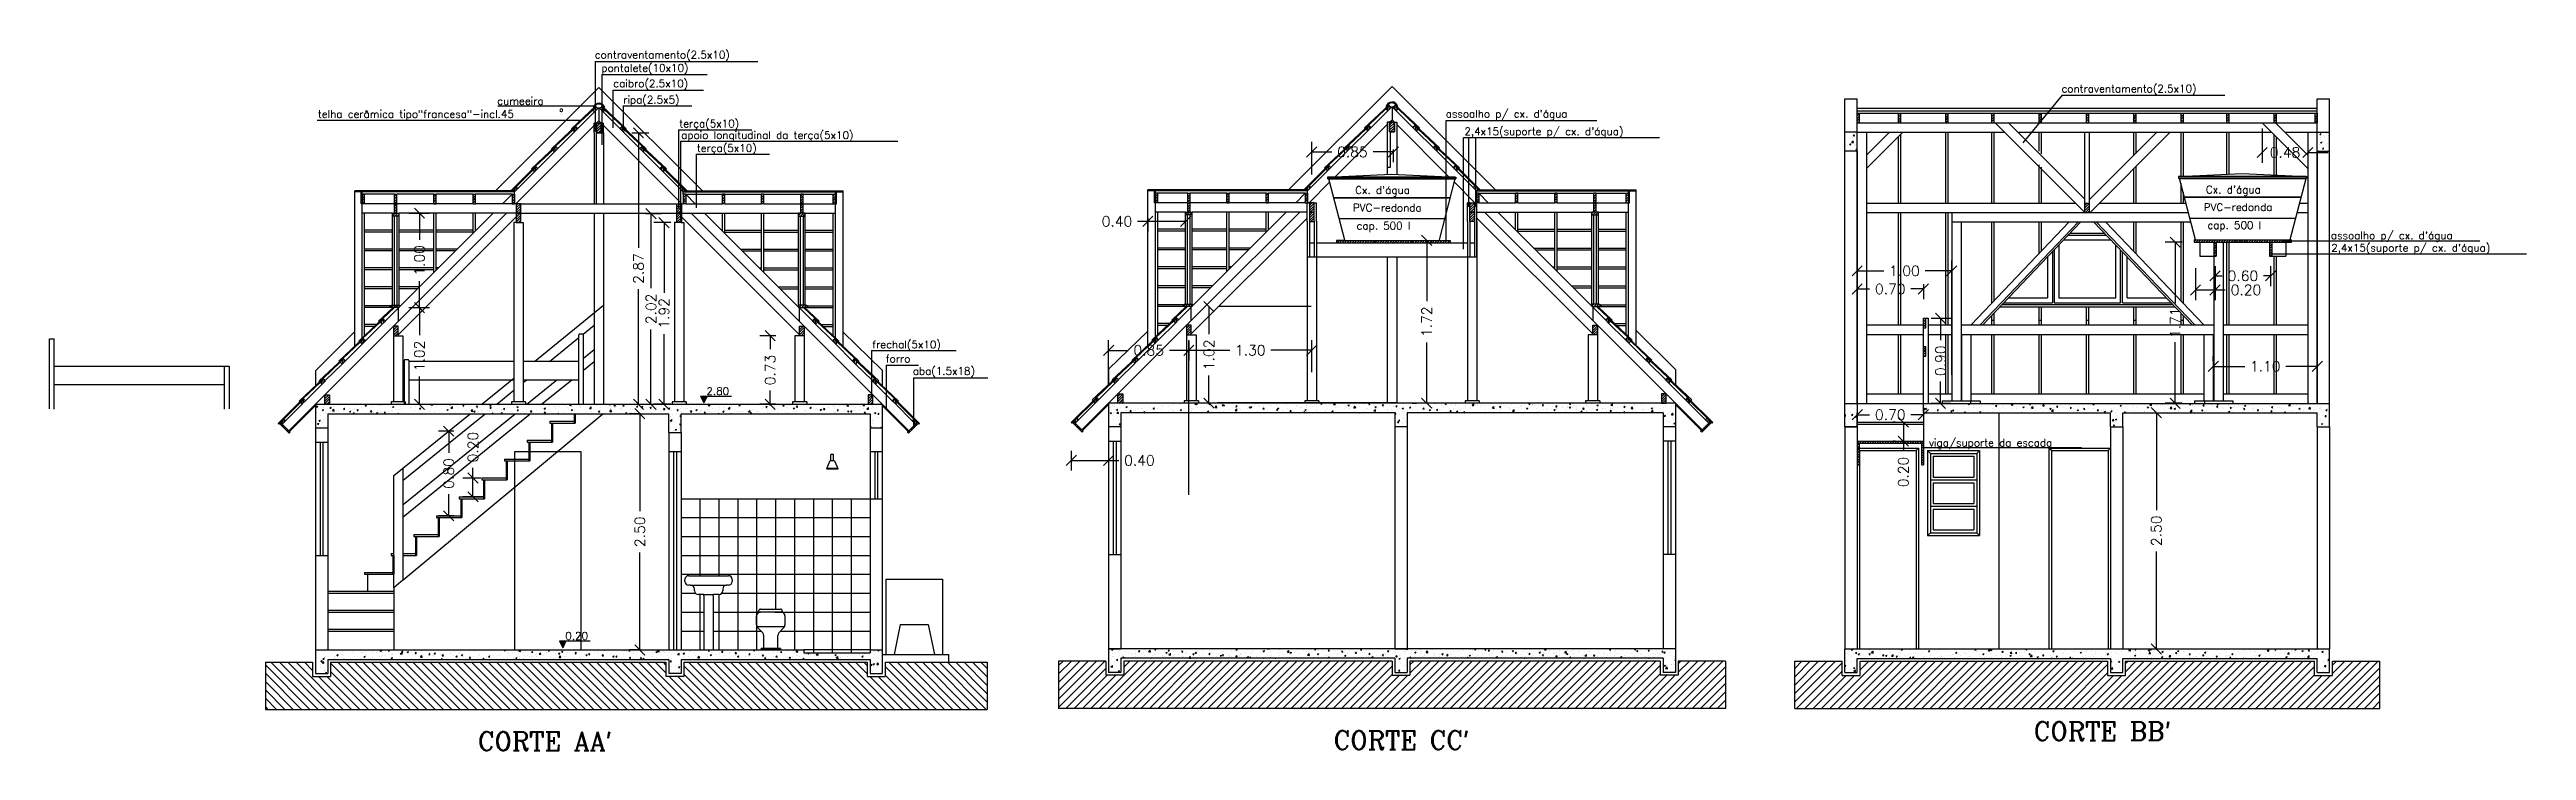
# Model space of a CAD drawing. Extents: x -79 to 141, y 7 to 81.
# Drawn here: x -60.14 to -33.93, y 41.21 to 48.63 of the extents above; entities that cross this region are included whole.
import ezdxf

# ---------------------------------------------------------------- set-up
doc = ezdxf.new("R2010")
doc.units = 0
doc.header["$LTSCALE"] = 10
doc.header["$MEASUREMENT"] = 0
doc.linetypes.add('ACAD_ISO04W100', pattern=[30.5, 24, -3, 0.5, -3])
doc.linetypes.add('DASHED2', pattern=[0.375, 0.25, -0.125])
doc.layers.get('0').update_dxf_attribs({"linetype": 'CONTINUOUS'})
doc.layers.get('DEFPOINTS').update_dxf_attribs({"linetype": 'CONTINUOUS'})
for name, color, linetype in [('CONCRETO', 5, 'CONTINUOUS'), ('COTA', 1, 'CONTINUOUS'), ('COTAS', 244, 'CONTINUOUS'), ('EQUIPAMENTOS', 1, 'CONTINUOUS'), ('JANELA', 5, 'CONTINUOUS'), ('MADEIRAMENTODETELHADO', 244, 'CONTINUOUS'), ('PAREDE', 7, 'CONTINUOUS'), ('PAREDECORTE', 3, 'CONTINUOUS'), ('PAREDES', 7, 'CONTINUOUS'), ('PISO', 30, 'CONTINUOUS'), ('PORTA', 1, 'CONTINUOUS'), ('TELHADO', 30, 'CONTINUOUS'), ('TERRENOEMCORTE', 244, 'CONTINUOUS'), ('TEXTO', 1, 'CONTINUOUS')]:
    doc.layers.add(name, color=color, linetype=linetype)
doc.styles.add('ROMANC', font='ROMANC.SHX')
doc.styles.get("Standard").update_dxf_attribs({"font": 'ROMANC.SHX'})
doc.dimstyles.get("Standard").update_dxf_attribs({"dimscale": 0.6, "dimtxt": 0.18, "dimasz": 0.18, "dimexe": 0.18, "dimexo": 0.25, "dimgap": 0.09, "dimtad": 0, "dimzin": 0, "dimdsep": 46, "dimtxsty": 'Standard', "dimblk1": 'OBLIQUE', "dimblk2": 'OBLIQUE', "dimsah": 1, "dimcen": 0.09, "dimclrd": 30, "dimclre": 30, "dimadec": 0, "dimazin": 0, "dimtfac": 1, "dimtdec": 4, "dimtofl": 0, "dimtmove": 0, "dimatfit": 3, "dimldrblk": 'OBLIQUE', "dimfxl": 1, "dimtolj": 1, "dimtzin": 0, "dimarcsym": 0})

msp = doc.modelspace()

# ---------------------------------------------------------------- texts
at = {"layer": 'EQUIPAMENTOS', "color": 30, "ltscale": 0.3, "style": 'ROMANC'}
for s, p in [('PVC-redonda', (-46.34661, 46.91501)), ("Cx. d'água", (-46.32321, 47.10111)), ('PVC-redonda', (-37.34129, 46.92041)), ("Cx. d'água", (-37.31789, 47.10652)), ('cap. 500 l', (-46.3077, 46.72374)), ('cap. 500 l', (-37.30238, 46.72915))]:
    msp.add_text(s, height=0.08, rotation=360, dxfattribs=at).set_placement(p)
at = {"layer": 'TEXTO', "color": 30, "ltscale": 0.3, "style": 'ROMANC'}
for s, height, p in [('contraventamento(2.5x10)', 0.08, (-54.37112, 48.53376)), ('pontalete(10x10)', 0.08, (-54.30122, 48.39417)), ('caibro(2.5x10)', 0.08, (-54.17465, 48.2294)), ('contraventamento(2.5x10)', 0.08, (-38.84726, 48.17533)), ('telha cerâmica tipo"francesa"-incl.45', 0.08, (-57.30164, 47.90605)), ('cumeeira', 0.08, (-55.40295, 48.04454)), ('o', 0.048, (-54.74493, 47.97043)), ('ripa(2.5x5)', 0.08, (-54.07044, 48.05767)), ("assoalho p/ cx. d'água", 0.08, (-45.36478, 47.90784)), ('terça(5x10)', 0.08, (-53.47669, 47.80507)), ('apoio longitudinal da terça(5x10)', 0.08, (-53.4563, 47.68291)), ("2,4x15(suporte p/ cx. d'água)", 0.08, (-45.16679, 47.7229)), ('terça(5x10)', 0.08, (-53.29072, 47.54601)), ("assoalho p/ cx. d'água", 0.08, (-35.99594, 46.62128)), ("2,4x15(suporte p/ cx. d'água)", 0.08, (-35.99219, 46.4897)), ('frechal(5x10)', 0.08, (-51.43443, 45.46661)), ('forro', 0.08, (-51.29176, 45.31741)), ('aba(1.5x18)', 0.08, (-51.00468, 45.18637)), ('viga/suporte da escada ', 0.08, (-40.25145, 44.42671))]:
    msp.add_text(s, height=height, rotation=360, dxfattribs=at).set_placement(p)
at = {"layer": 'TEXTO', "color": 244, "ltscale": 0.3, "style": 'ROMANC'}
for s, p in [('2.80', (-53.18933, 44.97322)), ('0.20', (-54.68296, 42.38131))]:
    msp.add_text(s, height=0.08, rotation=360, dxfattribs=at).set_placement(p)
at = {"layer": 'TEXTO', "color": 5, "ltscale": 0.3, "style": 'ROMANC'}
for s, p in [("CORTE BB'", (-39.14171, 41.31563)), ("CORTE AA'", (-55.6094, 41.2093)), ("CORTE CC'", (-46.55157, 41.22026))]:
    msp.add_text(s, height=0.196, dxfattribs=at).set_placement(p)

# ---------------------------------------------------------------- blocks, each defined once
blk = doc.blocks.new('*X3')
at = {"color": 0, "linetype": 'Continuous', "ltscale": 0.3}
for p, q in [((-124.33, 52.093), (-123.901, 52.522)), ((-124.33, 52.182), (-123.989, 52.522)), ((-124.33, 52.27), (-124.078, 52.522)), ((-124.33, 52.358), (-124.166, 52.522)), ((-124.33, 52.447), (-124.255, 52.522)), ((-124.313, 52.022), (-123.83, 52.505)), ((-123.959, 52.022), (-123.459, 52.522)), ((-123.871, 52.022), (-123.371, 52.522)), ((-123.782, 52.022), (-123.282, 52.522)), ((-123.694, 52.022), (-123.194, 52.522)), ((-123.64, 52.43), (-123.547, 52.522)), ((-123.64, 52.518), (-123.636, 52.522)), ((-123.606, 52.022), (-123.106, 52.522)), ((-123.517, 52.022), (-123.017, 52.522)), ((-123.429, 52.022), (-122.929, 52.522)), ((-123.34, 52.022), (-122.84, 52.522)), ((-123.252, 52.022), (-122.752, 52.522)), ((-123.164, 52.022), (-122.664, 52.522)), ((-123.075, 52.022), (-122.575, 52.522)), ((-122.987, 52.022), (-122.487, 52.522)), ((-122.898, 52.022), (-122.398, 52.522)), ((-122.81, 52.022), (-122.31, 52.522)), ((-122.722, 52.022), (-122.222, 52.522)), ((-122.633, 52.022), (-122.133, 52.522)), ((-122.545, 52.022), (-122.045, 52.522)), ((-122.456, 52.022), (-121.956, 52.522)), ((-122.368, 52.022), (-121.868, 52.522)), ((-122.28, 52.022), (-121.78, 52.522)), ((-122.191, 52.022), (-121.691, 52.522)), ((-122.103, 52.022), (-121.603, 52.522)), ((-122.015, 52.022), (-121.515, 52.522)), ((-121.926, 52.022), (-121.426, 52.522)), ((-121.838, 52.022), (-121.338, 52.522)), ((-121.749, 52.022), (-121.249, 52.522)), ((-121.661, 52.022), (-121.161, 52.522)), ((-121.573, 52.022), (-121.073, 52.522)), ((-121.484, 52.022), (-121.02, 52.487)), ((-121.131, 52.022), (-120.631, 52.522)), ((-121.042, 52.022), (-120.542, 52.522)), ((-120.954, 52.022), (-120.454, 52.522)), ((-120.865, 52.022), (-120.365, 52.522)), ((-120.83, 52.5), (-120.807, 52.522)), ((-120.83, 52.411), (-120.719, 52.522)), ((-120.777, 52.022), (-120.277, 52.522)), ((-120.689, 52.022), (-120.189, 52.522)), ((-120.6, 52.022), (-120.1, 52.522)), ((-120.512, 52.022), (-120.012, 52.522)), ((-120.424, 52.022), (-119.924, 52.522)), ((-120.335, 52.022), (-119.835, 52.522)), ((-120.247, 52.022), (-119.747, 52.522)), ((-120.158, 52.022), (-119.658, 52.522)), ((-120.07, 52.022), (-119.57, 52.522)), ((-119.982, 52.022), (-119.482, 52.522)), ((-119.893, 52.022), (-119.393, 52.522)), ((-119.805, 52.022), (-119.305, 52.522)), ((-119.716, 52.022), (-119.216, 52.522)), ((-119.628, 52.022), (-119.128, 52.522)), ((-119.54, 52.022), (-119.04, 52.522)), ((-119.451, 52.022), (-118.951, 52.522)), ((-119.363, 52.022), (-118.863, 52.522)), ((-119.274, 52.022), (-118.83, 52.467)), ((-118.921, 52.022), (-118.421, 52.522)), ((-118.833, 52.022), (-118.333, 52.522)), ((-118.744, 52.022), (-118.244, 52.522)), ((-118.656, 52.022), (-118.156, 52.522)), ((-118.64, 52.48), (-118.598, 52.522)), ((-118.64, 52.392), (-118.509, 52.522)), ((-118.567, 52.022), (-118.14, 52.45)), ((-124.224, 52.022), (-123.83, 52.417)), ((-124.136, 52.022), (-123.786, 52.372)), ((-124.047, 52.022), (-123.697, 52.372)), ((-121.396, 52.022), (-121.02, 52.398)), ((-121.307, 52.022), (-120.957, 52.372)), ((-121.219, 52.022), (-120.869, 52.372)), ((-119.186, 52.022), (-118.83, 52.378)), ((-119.098, 52.022), (-118.748, 52.372)), ((-119.009, 52.022), (-118.659, 52.372)), ((-118.479, 52.022), (-118.14, 52.361)), ((-118.391, 52.022), (-118.14, 52.273)), ((-118.302, 52.022), (-118.14, 52.185)), ((-118.214, 52.022), (-118.14, 52.096))]:
    blk.add_line(p, q, dxfattribs=at)
blk = doc.blocks.new('_OBLIQUE')
at = {"color": 0, "linetype": 'ByBlock'}
blk.add_line((-0.5, -0.5), (0.5, 0.5), dxfattribs=at)
blk = doc.blocks.new('*D5')
at = {"color": 30, "linetype": 'ByBlock', "ltscale": 0.3}
for p, q in [((-32.514, 68.316), (-32.695, 68.316)), ((-32.587, 68.316), (-32.587, 67.573)), ((-32.587, 66.393), (-32.587, 67.136)), ((-32.514, 66.393), (-32.695, 66.393))]:
    blk.add_line(p, q, dxfattribs=at)
at = {"layer": 'DEFPOINTS', "color": 0, "linetype": 'ByBlock', "ltscale": 0.3}
for p in [(-32.214, 68.316), (-32.587, 66.393), (-32.214, 66.393)]:
    blk.add_point(p, dxfattribs=at)
at = {"color": 30, "linetype": 'ByBlock', "ltscale": 0.3, "xscale": 0.108, "yscale": 0.108, "zscale": 0.108}
for p, rotation in [((-32.587, 68.316), 90), ((-32.587, 66.393), 270)]:
    blk.add_blockref('_OBLIQUE', p, dxfattribs=dict(at, rotation=rotation))
at = {"color": 0, "linetype": 'ByBlock', "ltscale": 0.3, "insert": (-32.587, 67.355), "char_height": 0.108, "attachment_point": 5, "rotation": 90}
blk.add_mtext('\\A1;1.92', dxfattribs=at)
blk = doc.blocks.new('*D7')
at = {"color": 30, "linetype": 'ByBlock', "ltscale": 0.3}
for p, q in [((-33.133, 68.416), (-32.913, 68.416)), ((-33.021, 68.416), (-33.021, 68.135)), ((-33.021, 67.417), (-33.021, 67.698)), ((-33.13, 67.417), (-32.913, 67.417))]:
    blk.add_line(p, q, dxfattribs=at)
at = {"layer": 'DEFPOINTS', "color": 0, "linetype": 'ByBlock', "ltscale": 0.3}
for p in [(-33.433, 68.416), (-33.43, 67.417), (-33.021, 67.417)]:
    blk.add_point(p, dxfattribs=at)
at = {"color": 30, "linetype": 'ByBlock', "ltscale": 0.3, "xscale": 0.108, "yscale": 0.108, "zscale": 0.108}
for p, rotation in [((-33.021, 68.416), 90), ((-33.021, 67.417), 270)]:
    blk.add_blockref('_OBLIQUE', p, dxfattribs=dict(at, rotation=rotation))
at = {"color": 0, "linetype": 'ByBlock', "ltscale": 0.3, "insert": (-33.021, 67.916), "char_height": 0.108, "attachment_point": 5, "rotation": 90}
blk.add_mtext('\\A1;1.00', dxfattribs=at)
blk = doc.blocks.new('*D4')
at = {"color": 30, "linetype": 'ByBlock', "ltscale": 0.3}
for p, q in [((-33.206, 66.108), (-33.368, 66.108)), ((-33.26, 66.108), (-33.26, 65.879)), ((-33.26, 65.213), (-33.26, 65.442)), ((-33.206, 65.213), (-33.368, 65.213))]:
    blk.add_line(p, q, dxfattribs=at)
at = {"layer": 'DEFPOINTS', "color": 0, "linetype": 'ByBlock', "ltscale": 0.3}
for p in [(-33.26, 66.108), (-32.906, 66.108), (-32.906, 65.213)]:
    blk.add_point(p, dxfattribs=at)
at = {"color": 30, "linetype": 'ByBlock', "ltscale": 0.3, "xscale": 0.108, "yscale": 0.108, "zscale": 0.108}
for p, rotation in [((-33.26, 66.108), 90), ((-33.26, 65.213), 270)]:
    blk.add_blockref('_OBLIQUE', p, dxfattribs=dict(at, rotation=rotation))
at = {"color": 0, "linetype": 'ByBlock', "ltscale": 0.3, "insert": (-33.26, 65.661), "char_height": 0.108, "attachment_point": 5, "rotation": 90}
blk.add_mtext('\\A1;{0.80}', dxfattribs=at)
blk = doc.blocks.new('*D6')
at = {"color": 30, "linetype": 'ByBlock', "ltscale": 0.3}
for p, q in [((-33.134, 67.417), (-32.913, 67.417)), ((-33.021, 67.417), (-33.021, 67.124)), ((-33.021, 66.393), (-33.021, 66.686)), ((-33.09, 66.393), (-32.913, 66.393))]:
    blk.add_line(p, q, dxfattribs=at)
at = {"layer": 'DEFPOINTS', "color": 0, "linetype": 'ByBlock', "ltscale": 0.3}
for p in [(-33.434, 67.417), (-33.39, 66.393), (-33.021, 66.393)]:
    blk.add_point(p, dxfattribs=at)
at = {"color": 30, "linetype": 'ByBlock', "ltscale": 0.3, "xscale": 0.108, "yscale": 0.108, "zscale": 0.108}
for p, rotation in [((-33.021, 67.417), 90), ((-33.021, 66.393), 270)]:
    blk.add_blockref('_OBLIQUE', p, dxfattribs=dict(at, rotation=rotation))
at = {"color": 0, "linetype": 'ByBlock', "ltscale": 0.3, "insert": (-33.021, 66.905), "char_height": 0.108, "attachment_point": 5, "rotation": 90}
blk.add_mtext('\\A1;1.02', dxfattribs=at)
blk = doc.blocks.new('*D10')
at = {"color": 30, "linetype": 'ByBlock', "ltscale": 0.3}
for p, q in [((-30.141, 68.412), (-29.975, 68.412)), ((-30.083, 68.412), (-30.083, 67.621)), ((-30.083, 66.393), (-30.083, 67.184)), ((-30.117, 66.393), (-29.975, 66.393))]:
    blk.add_line(p, q, dxfattribs=at)
at = {"layer": 'DEFPOINTS', "color": 0, "linetype": 'ByBlock', "ltscale": 0.3}
for p in [(-30.441, 68.412), (-30.417, 66.393), (-30.083, 66.393)]:
    blk.add_point(p, dxfattribs=at)
at = {"color": 30, "linetype": 'ByBlock', "ltscale": 0.3, "xscale": 0.108, "yscale": 0.108, "zscale": 0.108}
for p, rotation in [((-30.083, 68.412), 90), ((-30.083, 66.393), 270)]:
    blk.add_blockref('_OBLIQUE', p, dxfattribs=dict(at, rotation=rotation))
at = {"color": 0, "linetype": 'ByBlock', "ltscale": 0.3, "insert": (-30.083, 67.403), "char_height": 0.108, "attachment_point": 5, "rotation": 90}
blk.add_mtext('\\A1;2.02', dxfattribs=at)
blk = doc.blocks.new('*D11')
at = {"color": 30, "linetype": 'ByBlock', "ltscale": 0.3}
for p, q in [((-30.966, 69.267), (-30.788, 69.267)), ((-30.896, 69.267), (-30.896, 68.049)), ((-30.896, 66.393), (-30.896, 67.612)), ((-30.966, 66.393), (-30.788, 66.393))]:
    blk.add_line(p, q, dxfattribs=at)
at = {"layer": 'DEFPOINTS', "color": 0, "linetype": 'ByBlock', "ltscale": 0.3}
for p in [(-31.266, 69.267), (-31.266, 66.393), (-30.896, 66.393)]:
    blk.add_point(p, dxfattribs=at)
at = {"color": 30, "linetype": 'ByBlock', "ltscale": 0.3, "xscale": 0.108, "yscale": 0.108, "zscale": 0.108}
for p, rotation in [((-30.896, 69.267), 90), ((-30.896, 66.393), 270)]:
    blk.add_blockref('_OBLIQUE', p, dxfattribs=dict(at, rotation=rotation))
at = {"color": 0, "linetype": 'ByBlock', "ltscale": 0.3, "insert": (-30.896, 67.83), "char_height": 0.108, "attachment_point": 5, "rotation": 90}
blk.add_mtext('\\A1;2.87', dxfattribs=at)
blk = doc.blocks.new('*D9')
at = {"color": 30, "linetype": 'ByBlock', "ltscale": 0.3}
for p, q in [((-29.441, 67.119), (-29.611, 67.119)), ((-29.503, 67.119), (-29.503, 66.975)), ((-29.441, 66.393), (-29.611, 66.393)), ((-29.503, 66.393), (-29.503, 66.538))]:
    blk.add_line(p, q, dxfattribs=at)
at = {"layer": 'DEFPOINTS', "color": 0, "linetype": 'ByBlock', "ltscale": 0.3}
for p in [(-29.141, 67.119), (-29.503, 66.393), (-29.141, 66.393)]:
    blk.add_point(p, dxfattribs=at)
at = {"color": 30, "linetype": 'ByBlock', "ltscale": 0.3, "xscale": 0.108, "yscale": 0.108, "zscale": 0.108}
for p, rotation in [((-29.503, 67.119), 90), ((-29.503, 66.393), 270)]:
    blk.add_blockref('_OBLIQUE', p, dxfattribs=dict(at, rotation=rotation))
at = {"color": 0, "linetype": 'ByBlock', "ltscale": 0.3, "insert": (-29.503, 66.756), "char_height": 0.108, "attachment_point": 5, "rotation": 90}
blk.add_mtext('\\A1;0.73', dxfattribs=at)
blk = doc.blocks.new('*D14')
at = {"color": 30, "linetype": 'ByBlock', "ltscale": 0.3}
for p, q in [((-23.487, 68.099), (-23.44, 68.099)), ((-23.332, 68.099), (-23.332, 67.455)), ((-23.332, 66.375), (-23.332, 67.018)), ((-23.487, 66.375), (-23.44, 66.375))]:
    blk.add_line(p, q, dxfattribs=at)
at = {"layer": 'DEFPOINTS', "color": 0, "linetype": 'ByBlock', "ltscale": 0.3}
for p in [(-23.187, 68.099), (-23.332, 66.375), (-23.187, 66.375)]:
    blk.add_point(p, dxfattribs=at)
at = {"color": 30, "linetype": 'ByBlock', "ltscale": 0.3, "xscale": 0.108, "yscale": 0.108, "zscale": 0.108}
for p, rotation in [((-23.332, 68.099), 90), ((-23.332, 66.375), 270)]:
    blk.add_blockref('_OBLIQUE', p, dxfattribs=dict(at, rotation=rotation))
at = {"color": 0, "linetype": 'ByBlock', "ltscale": 0.3, "insert": (-23.332, 67.237), "char_height": 0.108, "attachment_point": 5, "rotation": 90}
blk.add_mtext('\\A1;1.72', dxfattribs=at)
blk = doc.blocks.new('*D17')
at = {"color": 30, "linetype": 'ByBlock', "ltscale": 0.3}
for p, q in [((-18.738, 66.662), (-18.738, 67.861)), ((-18.738, 67.753), (-18.457, 67.753)), ((-17.738, 67.753), (-18.02, 67.753)), ((-17.738, 66.651), (-17.738, 67.861))]:
    blk.add_line(p, q, dxfattribs=at)
at = {"layer": 'DEFPOINTS', "color": 0, "linetype": 'ByBlock', "ltscale": 0.3}
for p in [(-17.738, 67.753), (-18.738, 66.362), (-17.738, 66.351)]:
    blk.add_point(p, dxfattribs=at)
at = {"color": 30, "linetype": 'ByBlock', "ltscale": 0.3, "xscale": 0.108, "yscale": 0.108, "zscale": 0.108, "rotation": 180}
blk.add_blockref('_OBLIQUE', (-18.738, 67.753), dxfattribs=at)
at = {"color": 30, "linetype": 'ByBlock', "ltscale": 0.3, "xscale": 0.108, "yscale": 0.108, "zscale": 0.108}
blk.add_blockref('_OBLIQUE', (-17.738, 67.753), dxfattribs=at)
at = {"color": 0, "linetype": 'ByBlock', "ltscale": 0.3, "insert": (-18.238, 67.753), "char_height": 0.108, "attachment_point": 5}
blk.add_mtext('\\A1;1.00', dxfattribs=at)
blk = doc.blocks.new('*D12')
at = {"color": 30, "linetype": 'ByBlock', "ltscale": 0.3}
for p, q in [((-17.956, 67.251), (-17.748, 67.251)), ((-17.856, 67.251), (-17.856, 67.019)), ((-17.956, 66.351), (-17.748, 66.351)), ((-17.856, 66.351), (-17.856, 66.582))]:
    blk.add_line(p, q, dxfattribs=at)
at = {"layer": 'DEFPOINTS', "color": 0, "linetype": 'ByBlock', "ltscale": 0.3}
for p in [(-18.256, 67.251), (-18.256, 66.351), (-17.856, 66.351)]:
    blk.add_point(p, dxfattribs=at)
at = {"color": 30, "linetype": 'ByBlock', "ltscale": 0.3, "xscale": 0.108, "yscale": 0.108, "zscale": 0.108}
for p, rotation in [((-17.856, 67.251), 90), ((-17.856, 66.351), 270)]:
    blk.add_blockref('_OBLIQUE', p, dxfattribs=dict(at, rotation=rotation))
at = {"color": 0, "linetype": 'ByBlock', "ltscale": 0.3, "insert": (-17.856, 66.801), "char_height": 0.108, "attachment_point": 5, "rotation": 90}
blk.add_mtext('\\A1;0.90', dxfattribs=at)
blk = doc.blocks.new('*D8')
at = {"color": 30, "linetype": 'ByBlock', "ltscale": 0.3}
for p, q in [((-18.738, 67.612), (-18.738, 67.453)), ((-18.738, 67.561), (-18.607, 67.561)), ((-18.038, 67.561), (-18.169, 67.561)), ((-18.038, 67.612), (-18.038, 67.453))]:
    blk.add_line(p, q, dxfattribs=at)
at = {"layer": 'DEFPOINTS', "color": 0, "linetype": 'ByBlock', "ltscale": 0.3}
for p in [(-18.738, 67.912), (-18.038, 67.912), (-18.038, 67.561)]:
    blk.add_point(p, dxfattribs=at)
at = {"color": 30, "linetype": 'ByBlock', "ltscale": 0.3, "xscale": 0.108, "yscale": 0.108, "zscale": 0.108, "rotation": 180}
blk.add_blockref('_OBLIQUE', (-18.738, 67.561), dxfattribs=at)
at = {"color": 30, "linetype": 'ByBlock', "ltscale": 0.3, "xscale": 0.108, "yscale": 0.108, "zscale": 0.108}
blk.add_blockref('_OBLIQUE', (-18.038, 67.561), dxfattribs=at)
at = {"color": 0, "linetype": 'ByBlock', "ltscale": 0.3, "insert": (-18.388, 67.561), "char_height": 0.108, "attachment_point": 5}
blk.add_mtext('\\A1;0.70', dxfattribs=at)
blk = doc.blocks.new('*D19')
at = {"color": 30, "linetype": 'ByBlock', "ltscale": 0.3}
for p, q in [((-14.969, 66.798), (-14.969, 66.85)), ((-14.969, 66.742), (-14.637, 66.742)), ((-13.868, 66.742), (-14.2, 66.742)), ((-13.868, 66.798), (-13.868, 66.85))]:
    blk.add_line(p, q, dxfattribs=at)
at = {"layer": 'DEFPOINTS', "color": 0, "linetype": 'ByBlock', "ltscale": 0.3}
for p in [(-13.868, 66.742), (-14.969, 66.498), (-13.868, 66.498)]:
    blk.add_point(p, dxfattribs=at)
at = {"color": 30, "linetype": 'ByBlock', "ltscale": 0.3, "xscale": 0.108, "yscale": 0.108, "zscale": 0.108, "rotation": 180}
blk.add_blockref('_OBLIQUE', (-14.969, 66.742), dxfattribs=at)
at = {"color": 30, "linetype": 'ByBlock', "ltscale": 0.3, "xscale": 0.108, "yscale": 0.108, "zscale": 0.108}
blk.add_blockref('_OBLIQUE', (-13.868, 66.742), dxfattribs=at)
at = {"color": 0, "linetype": 'ByBlock', "ltscale": 0.3, "insert": (-14.419, 66.742), "char_height": 0.108, "attachment_point": 5}
blk.add_mtext('\\A1;{1.10}', dxfattribs=at)
blk = doc.blocks.new('*D16')
at = {"color": 30, "linetype": 'ByBlock', "ltscale": 0.3}
for p, q in [((-14.95, 67.801), (-14.95, 67.592)), ((-14.95, 67.7), (-14.875, 67.7)), ((-14.362, 67.7), (-14.438, 67.7)), ((-14.362, 67.801), (-14.362, 67.592))]:
    blk.add_line(p, q, dxfattribs=at)
at = {"layer": 'DEFPOINTS', "color": 0, "linetype": 'ByBlock', "ltscale": 0.3}
for p in [(-14.95, 68.101), (-14.362, 68.101), (-14.362, 67.7)]:
    blk.add_point(p, dxfattribs=at)
at = {"color": 30, "linetype": 'ByBlock', "ltscale": 0.3, "xscale": 0.108, "yscale": 0.108, "zscale": 0.108, "rotation": 180}
blk.add_blockref('_OBLIQUE', (-14.95, 67.7), dxfattribs=at)
at = {"color": 30, "linetype": 'ByBlock', "ltscale": 0.3, "xscale": 0.108, "yscale": 0.108, "zscale": 0.108}
blk.add_blockref('_OBLIQUE', (-14.362, 67.7), dxfattribs=at)
at = {"color": 0, "linetype": 'ByBlock', "ltscale": 0.3, "insert": (-14.656, 67.7), "char_height": 0.108, "attachment_point": 5}
blk.add_mtext('\\A1;{0.60}', dxfattribs=at)
blk = doc.blocks.new('*D15')
at = {"color": 30, "linetype": 'ByBlock', "ltscale": 0.3}
for p, q in [((-15.157, 67.782), (-15.157, 67.443)), ((-15.157, 67.551), (-14.95, 67.551)), ((-14.95, 67.607), (-14.95, 67.443)), ((-14.95, 67.551), (-14.842, 67.551))]:
    blk.add_line(p, q, dxfattribs=at)
at = {"layer": 'DEFPOINTS', "color": 0, "linetype": 'ByBlock', "ltscale": 0.3}
for p in [(-15.157, 68.082), (-14.95, 67.907), (-14.95, 67.551)]:
    blk.add_point(p, dxfattribs=at)
at = {"color": 30, "linetype": 'ByBlock', "ltscale": 0.3, "xscale": 0.108, "yscale": 0.108, "zscale": 0.108, "rotation": 180}
blk.add_blockref('_OBLIQUE', (-15.157, 67.551), dxfattribs=at)
at = {"color": 30, "linetype": 'ByBlock', "ltscale": 0.3, "xscale": 0.108, "yscale": 0.108, "zscale": 0.108}
blk.add_blockref('_OBLIQUE', (-14.95, 67.551), dxfattribs=at)
at = {"color": 0, "linetype": 'ByBlock', "ltscale": 0.3, "insert": (-14.623, 67.551), "char_height": 0.108, "attachment_point": 5}
blk.add_mtext('\\A1;{0.20}', dxfattribs=at)
blk = doc.blocks.new('*D13')
at = {"color": 30, "linetype": 'ByBlock', "ltscale": 0.3}
for p, q in [((-14.452, 69.261), (-14.452, 68.898)), ((-14.452, 69.006), (-14.452, 69.006)), ((-13.968, 69.006), (-13.752, 69.006)), ((-13.968, 68.918), (-13.968, 68.898))]:
    blk.add_line(p, q, dxfattribs=at)
at = {"layer": 'DEFPOINTS', "color": 0, "linetype": 'ByBlock', "ltscale": 0.3}
for p in [(-14.452, 69.561), (-13.968, 69.218), (-13.968, 69.006)]:
    blk.add_point(p, dxfattribs=at)
at = {"color": 30, "linetype": 'ByBlock', "ltscale": 0.3, "xscale": 0.108, "yscale": 0.108, "zscale": 0.108}
blk.add_blockref('_OBLIQUE', (-14.452, 69.006), dxfattribs=at)
at = {"color": 30, "linetype": 'ByBlock', "ltscale": 0.3, "xscale": 0.108, "yscale": 0.108, "zscale": 0.108, "rotation": 180}
blk.add_blockref('_OBLIQUE', (-13.968, 69.006), dxfattribs=at)
at = {"color": 0, "linetype": 'ByBlock', "ltscale": 0.3, "insert": (-14.21, 69.006), "char_height": 0.108, "attachment_point": 5}
blk.add_mtext('\\A1;0.48', dxfattribs=at)
blk = doc.blocks.new('*X39')
at = {"color": 0, "linetype": 'Continuous', "ltscale": 0.05}
for p, q in [((-37.303, 32.618), (-37.774, 33.09)), ((-37.215, 32.618), (-37.715, 33.118)), ((-37.126, 32.618), (-37.626, 33.118)), ((-37.038, 32.618), (-37.538, 33.118)), ((-36.95, 32.618), (-37.45, 33.118)), ((-37.274, 33.032), (-37.361, 33.118)), ((-36.596, 32.618), (-37.084, 33.107)), ((-36.508, 32.618), (-37.008, 33.118)), ((-36.419, 32.618), (-36.919, 33.118)), ((-36.331, 32.618), (-36.831, 33.118)), ((-36.242, 32.618), (-36.742, 33.118)), ((-36.154, 32.618), (-36.654, 33.118)), ((-36.066, 32.618), (-36.566, 33.118)), ((-35.977, 32.618), (-36.477, 33.118)), ((-35.889, 32.618), (-36.389, 33.118)), ((-35.8, 32.618), (-36.3, 33.118)), ((-35.712, 32.618), (-36.212, 33.118)), ((-35.624, 32.618), (-36.124, 33.118)), ((-35.535, 32.618), (-36.035, 33.118)), ((-35.447, 32.618), (-35.947, 33.118)), ((-35.359, 32.618), (-35.859, 33.118)), ((-35.27, 32.618), (-35.77, 33.118)), ((-35.182, 32.618), (-35.682, 33.118)), ((-35.093, 32.618), (-35.593, 33.118)), ((-35.005, 32.618), (-35.505, 33.118)), ((-34.917, 32.618), (-35.417, 33.118)), ((-34.828, 32.618), (-35.328, 33.118)), ((-34.74, 32.618), (-35.24, 33.118)), ((-34.651, 32.618), (-35.151, 33.118)), ((-34.563, 32.618), (-35.063, 33.118)), ((-34.475, 32.618), (-34.975, 33.118)), ((-34.386, 32.618), (-34.886, 33.118)), ((-34.298, 32.618), (-34.798, 33.118)), ((-34.209, 32.618), (-34.709, 33.118)), ((-34.121, 32.618), (-34.621, 33.118)), ((-34.033, 32.618), (-34.533, 33.118)), ((-33.944, 32.618), (-34.444, 33.118)), ((-33.856, 32.618), (-34.356, 33.118)), ((-33.768, 32.618), (-34.268, 33.118)), ((-33.679, 32.618), (-34.179, 33.118)), ((-33.591, 32.618), (-34.091, 33.118)), ((-33.502, 32.618), (-34.002, 33.118)), ((-33.414, 32.618), (-33.914, 33.118)), ((-33.326, 32.618), (-33.826, 33.118)), ((-33.237, 32.618), (-33.737, 33.118)), ((-33.534, 33.004), (-33.649, 33.118)), ((-33.534, 33.092), (-33.56, 33.118)), ((-32.884, 32.618), (-33.344, 33.079)), ((-32.795, 32.618), (-33.295, 33.118)), ((-32.707, 32.618), (-33.207, 33.118)), ((-32.618, 32.618), (-33.118, 33.118)), ((-32.53, 32.618), (-33.03, 33.118)), ((-32.442, 32.618), (-32.942, 33.118)), ((-32.353, 32.618), (-32.853, 33.118)), ((-32.265, 32.618), (-32.765, 33.118)), ((-32.177, 32.618), (-32.677, 33.118)), ((-32.088, 32.618), (-32.588, 33.118)), ((-32, 32.618), (-32.5, 33.118)), ((-31.911, 32.618), (-32.411, 33.118)), ((-31.823, 32.618), (-32.323, 33.118)), ((-31.735, 32.618), (-32.235, 33.118)), ((-31.646, 32.618), (-32.146, 33.118)), ((-31.558, 32.618), (-32.058, 33.118)), ((-31.469, 32.618), (-31.969, 33.118)), ((-31.381, 32.618), (-31.881, 33.118)), ((-31.293, 32.618), (-31.793, 33.118)), ((-31.204, 32.618), (-31.704, 33.118)), ((-31.116, 32.618), (-31.616, 33.118)), ((-31.404, 32.995), (-31.527, 33.118)), ((-31.404, 33.084), (-31.439, 33.118)), ((-30.762, 32.618), (-31.214, 33.071)), ((-30.674, 32.618), (-31.174, 33.118)), ((-30.586, 32.618), (-31.086, 33.118)), ((-30.497, 32.618), (-30.997, 33.118)), ((-30.409, 32.618), (-30.909, 33.118)), ((-30.32, 32.618), (-30.82, 33.118)), ((-30.232, 32.618), (-30.732, 33.118)), ((-30.144, 32.618), (-30.644, 33.118)), ((-30.133, 32.696), (-30.555, 33.118)), ((-30.133, 32.785), (-30.467, 33.118)), ((-30.133, 32.873), (-30.378, 33.118)), ((-30.133, 32.962), (-30.29, 33.118)), ((-30.133, 33.05), (-30.202, 33.118)), ((-37.391, 32.618), (-37.774, 33.001)), ((-37.48, 32.618), (-37.774, 32.913)), ((-37.568, 32.618), (-37.774, 32.825)), ((-36.861, 32.618), (-37.211, 32.968)), ((-36.773, 32.618), (-37.123, 32.968)), ((-36.684, 32.618), (-37.084, 33.019)), ((-33.149, 32.618), (-33.499, 32.968)), ((-33.06, 32.618), (-33.41, 32.968)), ((-32.972, 32.618), (-33.344, 32.991)), ((-31.027, 32.618), (-31.377, 32.968)), ((-30.939, 32.618), (-31.289, 32.968)), ((-30.851, 32.618), (-31.214, 32.982)), ((-37.657, 32.618), (-37.774, 32.736)), ((-37.745, 32.618), (-37.774, 32.648))]:
    blk.add_line(p, q, dxfattribs=at)
blk = doc.blocks.new('*D41')
at = {"color": 30, "linetype": 'ByBlock', "ltscale": 0.05}
for p, q in [((-28.132, 35.88), (-28.132, 36.368)), ((-28.132, 36.26), (-27.926, 36.26)), ((-27.282, 36.26), (-27.488, 36.26)), ((-27.282, 36.356), (-27.282, 36.152))]:
    blk.add_line(p, q, dxfattribs=at)
at = {"layer": 'DEFPOINTS', "color": 0, "linetype": 'ByBlock', "ltscale": 0.05}
for p in [(-27.282, 36.656), (-27.282, 36.26), (-28.132, 35.58)]:
    blk.add_point(p, dxfattribs=at)
at = {"color": 30, "linetype": 'ByBlock', "ltscale": 0.05, "xscale": 0.108, "yscale": 0.108, "zscale": 0.108, "rotation": 180}
blk.add_blockref('_OBLIQUE', (-28.132, 36.26), dxfattribs=at)
at = {"color": 30, "linetype": 'ByBlock', "ltscale": 0.05, "xscale": 0.108, "yscale": 0.108, "zscale": 0.108}
blk.add_blockref('_OBLIQUE', (-27.282, 36.26), dxfattribs=at)
at = {"color": 0, "linetype": 'ByBlock', "ltscale": 0.05, "insert": (-27.707, 36.26), "char_height": 0.108, "attachment_point": 5}
blk.add_mtext('\\A1;0.85', dxfattribs=at)
blk = doc.blocks.new('*D42')
at = {"color": 30, "linetype": 'ByBlock', "ltscale": 0.05}
for p, q in [((-25.982, 38.253), (-25.982, 38.598)), ((-25.982, 38.49), (-25.769, 38.49)), ((-25.119, 38.49), (-25.332, 38.49)), ((-25.119, 38.517), (-25.119, 38.382))]:
    blk.add_line(p, q, dxfattribs=at)
at = {"layer": 'DEFPOINTS', "color": 0, "linetype": 'ByBlock', "ltscale": 0.05}
for p in [(-25.119, 38.817), (-25.119, 38.49), (-25.982, 37.953)]:
    blk.add_point(p, dxfattribs=at)
at = {"color": 30, "linetype": 'ByBlock', "ltscale": 0.05, "xscale": 0.108, "yscale": 0.108, "zscale": 0.108, "rotation": 180}
blk.add_blockref('_OBLIQUE', (-25.982, 38.49), dxfattribs=at)
at = {"color": 30, "linetype": 'ByBlock', "ltscale": 0.05, "xscale": 0.108, "yscale": 0.108, "zscale": 0.108}
blk.add_blockref('_OBLIQUE', (-25.119, 38.49), dxfattribs=at)
at = {"color": 0, "linetype": 'ByBlock', "ltscale": 0.05, "insert": (-25.551, 38.49), "char_height": 0.108, "attachment_point": 5}
blk.add_mtext('\\A1;{0.85}', dxfattribs=at)
blk = doc.blocks.new('*D43')
at = {"color": 30, "linetype": 'ByBlock', "ltscale": 0.05}
for p, q in [((-27.282, 34.861), (-27.282, 36.499)), ((-25.982, 36.158), (-25.982, 36.499)), ((-27.282, 36.391), (-26.85, 36.391)), ((-25.982, 36.391), (-26.413, 36.391))]:
    blk.add_line(p, q, dxfattribs=at)
at = {"layer": 'DEFPOINTS', "color": 0, "linetype": 'ByBlock', "ltscale": 0.05}
for p in [(-25.982, 36.391), (-25.982, 35.858), (-27.282, 34.561)]:
    blk.add_point(p, dxfattribs=at)
at = {"color": 30, "linetype": 'ByBlock', "ltscale": 0.05, "xscale": 0.108, "yscale": 0.108, "zscale": 0.108, "rotation": 180}
blk.add_blockref('_OBLIQUE', (-27.282, 36.391), dxfattribs=at)
at = {"color": 30, "linetype": 'ByBlock', "ltscale": 0.05, "xscale": 0.108, "yscale": 0.108, "zscale": 0.108}
blk.add_blockref('_OBLIQUE', (-25.982, 36.391), dxfattribs=at)
at = {"color": 0, "linetype": 'ByBlock', "ltscale": 0.05, "insert": (-26.632, 36.391), "char_height": 0.108, "attachment_point": 5}
blk.add_mtext('\\A1;1.30', dxfattribs=at)
blk = doc.blocks.new('*D44')
at = {"color": 30, "linetype": 'ByBlock', "ltscale": 0.05}
for p, q in [((-17.086, 37.512), (-17.267, 37.512)), ((-17.159, 37.512), (-17.159, 36.865)), ((-17.159, 35.806), (-17.159, 36.453)), ((-17.086, 35.806), (-17.267, 35.806))]:
    blk.add_line(p, q, dxfattribs=at)
at = {"layer": 'DEFPOINTS', "color": 0, "linetype": 'ByBlock', "ltscale": 0.05}
for p in [(-16.786, 37.512), (-17.159, 35.806), (-16.786, 35.806)]:
    blk.add_point(p, dxfattribs=at)
at = {"color": 30, "linetype": 'ByBlock', "ltscale": 0.05, "xscale": 0.108, "yscale": 0.108, "zscale": 0.108}
for p, rotation in [((-17.159, 37.512), 90), ((-17.159, 35.806), 270)]:
    blk.add_blockref('_OBLIQUE', p, dxfattribs=dict(at, rotation=rotation))
at = {"color": 0, "linetype": 'ByBlock', "ltscale": 0.05, "insert": (-17.159, 36.659), "char_height": 0.108, "attachment_point": 5, "rotation": 90}
blk.add_mtext('\\A1;1.71', dxfattribs=at)
blk = doc.blocks.new('*D46')
at = {"color": 30, "linetype": 'ByBlock', "ltscale": 0.05}
for p, q in [((-33.804, 35.748), (-33.919, 35.748)), ((-33.811, 35.748), (-33.811, 34.717)), ((-33.811, 33.248), (-33.811, 34.28)), ((-33.804, 33.248), (-33.919, 33.248))]:
    blk.add_line(p, q, dxfattribs=at)
at = {"layer": 'DEFPOINTS', "color": 0, "linetype": 'ByBlock', "ltscale": 0.05}
for p in [(-33.504, 35.748), (-33.811, 33.248), (-33.504, 33.248)]:
    blk.add_point(p, dxfattribs=at)
at = {"color": 30, "linetype": 'ByBlock', "ltscale": 0.05, "xscale": 0.108, "yscale": 0.108, "zscale": 0.108}
for p, rotation in [((-33.811, 35.748), 90), ((-33.811, 33.248), 270)]:
    blk.add_blockref('_OBLIQUE', p, dxfattribs=dict(at, rotation=rotation))
at = {"color": 0, "linetype": 'ByBlock', "ltscale": 0.05, "insert": (-33.811, 34.498), "char_height": 0.108, "attachment_point": 5, "rotation": 90}
blk.add_mtext('\\A1;2.50', dxfattribs=at)
blk = doc.blocks.new('*D47')
at = {"color": 30, "linetype": 'ByBlock', "ltscale": 0.05}
for p, q in [((-35.627, 35.068), (-35.627, 35.176)), ((-35.543, 35.068), (-35.735, 35.068)), ((-35.523, 34.868), (-35.735, 34.868)), ((-35.627, 34.868), (-35.627, 35.068))]:
    blk.add_line(p, q, dxfattribs=at)
at = {"layer": 'DEFPOINTS', "color": 0, "linetype": 'ByBlock', "ltscale": 0.05}
for p in [(-35.627, 35.068), (-35.243, 35.068), (-35.223, 34.868)]:
    blk.add_point(p, dxfattribs=at)
at = {"color": 30, "linetype": 'ByBlock', "ltscale": 0.05, "xscale": 0.108, "yscale": 0.108, "zscale": 0.108}
for p, rotation in [((-35.627, 35.068), 90), ((-35.627, 34.868), 270)]:
    blk.add_blockref('_OBLIQUE', p, dxfattribs=dict(at, rotation=rotation))
at = {"color": 0, "linetype": 'ByBlock', "ltscale": 0.05, "insert": (-35.627, 35.395), "char_height": 0.108, "attachment_point": 5, "rotation": 90}
blk.add_mtext('\\A1;{0.20}', dxfattribs=at)
blk = doc.blocks.new('*X48')
at = {"color": 0, "linetype": 'Continuous', "ltscale": 0.05}
for p, q in [((-34.615, 33.298), (-34.66, 33.343)), ((-34.617, 33.292), (-34.654, 33.328)), ((-34.612, 33.304), (-34.651, 33.343)), ((-34.62, 33.286), (-34.646, 33.311)), ((-34.609, 33.31), (-34.643, 33.343)), ((-34.606, 33.316), (-34.634, 33.343)), ((-34.603, 33.322), (-34.625, 33.343)), ((-34.6, 33.328), (-34.616, 33.343)), ((-34.598, 33.334), (-34.607, 33.343)), ((-34.595, 33.34), (-34.598, 33.343)), ((-34.623, 33.28), (-34.638, 33.294)), ((-34.626, 33.274), (-34.63, 33.277))]:
    blk.add_line(p, q, dxfattribs=at)
blk = doc.blocks.new('*X49')
at = {"color": 0, "linetype": 'Continuous', "ltscale": 0.05}
for p, q in [((-37.181, 36.07), (-37.181, 36.091)), ((-37.162, 36.073), (-37.162, 36.109)), ((-37.144, 36.092), (-37.144, 36.103))]:
    blk.add_line(p, q, dxfattribs=at)
blk = doc.blocks.new('*X50')
at = {"color": 0, "linetype": 'Continuous', "ltscale": 0.05}
for p, q in [((-37.612, 35.654), (-37.612, 35.657)), ((-37.612, 35.633), (-37.612, 35.654)), ((-37.594, 35.641), (-37.594, 35.676)), ((-37.575, 35.659), (-37.575, 35.687)), ((-37.425, 35.654), (-37.425, 35.668)), ((-37.406, 35.672), (-37.406, 35.687)), ((-37.387, 35.853), (-37.387, 35.882)), ((-37.387, 35.691), (-37.387, 35.705)), ((-37.369, 35.867), (-37.369, 35.901)), ((-37.369, 35.71), (-37.369, 35.724)), ((-37.35, 35.886), (-37.35, 35.887)), ((-37.35, 35.729), (-37.35, 35.743)), ((-37.331, 35.747), (-37.331, 35.762)), ((-37.312, 35.766), (-37.312, 35.78)), ((-37.294, 35.785), (-37.294, 35.799)), ((-37.275, 35.804), (-37.275, 35.818)), ((-37.256, 35.822), (-37.256, 35.837)), ((-37.594, 35.614), (-37.594, 35.635)), ((-37.575, 35.595), (-37.575, 35.617)), ((-37.556, 35.577), (-37.556, 35.598)), ((-37.537, 35.558), (-37.537, 35.579)), ((-37.519, 35.56), (-37.519, 35.574)), ((-37.519, 35.546), (-37.519, 35.56)), ((-37.5, 35.579), (-37.5, 35.593)), ((-37.481, 35.597), (-37.481, 35.612)), ((-37.462, 35.616), (-37.462, 35.63)), ((-37.444, 35.635), (-37.444, 35.649))]:
    blk.add_line(p, q, dxfattribs=at)
blk = doc.blocks.new('*X51')
at = {"color": 0, "linetype": 'Continuous', "ltscale": 0.05}
for p, q in [((-36.544, 36.704), (-36.544, 36.732)), ((-36.525, 36.709), (-36.525, 36.749)), ((-36.506, 36.728), (-36.506, 36.732)), ((-36.769, 36.503), (-36.769, 36.507)), ((-36.75, 36.487), (-36.75, 36.524)), ((-36.731, 36.506), (-36.731, 36.537)), ((-36.975, 36.287), (-36.975, 36.3)), ((-36.956, 36.281), (-36.956, 36.319)), ((-36.937, 36.299), (-36.937, 36.32))]:
    blk.add_line(p, q, dxfattribs=at)
blk = doc.blocks.new('*X52')
at = {"color": 0, "linetype": 'Continuous', "ltscale": 0.05}
for p, q in [((-34.275, 38.959), (-34.275, 38.996)), ((-34.256, 38.978), (-34.256, 38.982)), ((-34.2, 38.946), (-34.2, 38.983)), ((-34.181, 38.963), (-34.181, 38.964)), ((-34.725, 38.532), (-34.725, 38.545)), ((-34.706, 38.528), (-34.706, 38.564)), ((-34.687, 38.547), (-34.687, 38.565)), ((-34.519, 38.75), (-34.519, 38.752)), ((-34.5, 38.734), (-34.5, 38.771)), ((-34.481, 38.753), (-34.481, 38.783)), ((-34.013, 38.758), (-34.013, 38.778)), ((-33.994, 38.739), (-33.994, 38.776)), ((-33.975, 38.745), (-33.975, 38.757)), ((-33.806, 38.552), (-33.806, 38.56)), ((-33.787, 38.533), (-33.787, 38.569)), ((-33.769, 38.527), (-33.769, 38.55)), ((-34.931, 38.314), (-34.931, 38.338)), ((-34.912, 38.322), (-34.912, 38.357)), ((-34.894, 38.341), (-34.894, 38.347)), ((-33.581, 38.327), (-33.581, 38.361)), ((-33.562, 38.309), (-33.562, 38.343)), ((-35.138, 38.097), (-35.138, 38.132)), ((-35.119, 38.116), (-35.119, 38.147)), ((-33.375, 38.121), (-33.375, 38.143)), ((-33.356, 38.102), (-33.356, 38.137)), ((-33.337, 38.109), (-33.337, 38.118))]:
    blk.add_line(p, q, dxfattribs=at)
blk = doc.blocks.new('*X53')
at = {"color": 0, "linetype": 'Continuous', "ltscale": 0.05}
for p, q in [((-31.969, 36.714), (-31.969, 36.745)), ((-31.95, 36.699), (-31.95, 36.736)), ((-31.931, 36.718), (-31.931, 36.719)), ((-31.762, 36.511), (-31.762, 36.532)), ((-31.744, 36.492), (-31.744, 36.529)), ((-31.725, 36.498), (-31.725, 36.511)), ((-31.556, 36.304), (-31.556, 36.315)), ((-31.538, 36.286), (-31.538, 36.324)), ((-31.519, 36.282), (-31.519, 36.305)), ((-31.35, 36.097), (-31.35, 36.098)), ((-31.331, 36.078), (-31.331, 36.114)), ((-31.312, 36.065), (-31.312, 36.096)), ((-31.2, 35.79), (-31.2, 35.804)), ((-31.181, 35.771), (-31.181, 35.785)), ((-31.162, 35.752), (-31.162, 35.767)), ((-31.144, 35.734), (-31.144, 35.748)), ((-31.125, 35.872), (-31.125, 35.9)), ((-31.125, 35.715), (-31.125, 35.729)), ((-31.106, 35.853), (-31.106, 35.887)), ((-31.106, 35.696), (-31.106, 35.71)), ((-31.087, 35.867), (-31.087, 35.868)), ((-31.087, 35.677), (-31.087, 35.692)), ((-31.069, 35.659), (-31.069, 35.673)), ((-31.05, 35.64), (-31.05, 35.654)), ((-30.9, 35.646), (-30.9, 35.681)), ((-30.881, 35.649), (-30.881, 35.662)), ((-31.031, 35.621), (-31.031, 35.635)), ((-31.012, 35.602), (-31.012, 35.617)), ((-30.994, 35.584), (-30.994, 35.598)), ((-30.975, 35.565), (-30.975, 35.579)), ((-30.975, 35.551), (-30.975, 35.555)), ((-30.956, 35.553), (-30.956, 35.574)), ((-30.937, 35.572), (-30.937, 35.593)), ((-30.919, 35.59), (-30.919, 35.612)), ((-30.9, 35.609), (-30.9, 35.63)), ((-30.881, 35.628), (-30.881, 35.649))]:
    blk.add_line(p, q, dxfattribs=at)
blk = doc.blocks.new('*X54')
at = {"color": 0, "linetype": 'Continuous', "ltscale": 0.05}
for p, q in [((-31.238, 35.827), (-31.238, 35.842)), ((-31.219, 35.809), (-31.219, 35.823))]:
    blk.add_line(p, q, dxfattribs=at)
blk = doc.blocks.new('*X55')
at = {"color": 0, "linetype": 'Continuous', "ltscale": 0.05}
for p, q in [((-37.145, 35.908), (-37.104, 35.948)), ((-37.145, 35.934), (-37.131, 35.948)), ((-37.145, 35.881), (-37.095, 35.931)), ((-37.145, 35.855), (-37.095, 35.905)), ((-37.125, 35.848), (-37.095, 35.878)), ((-37.098, 35.848), (-37.095, 35.852))]:
    blk.add_line(p, q, dxfattribs=at)
blk = doc.blocks.new('*X56')
at = {"color": 0, "linetype": 'Continuous', "ltscale": 0.05}
for p, q in [((-36.446, 36.872), (-36.421, 36.897)), ((-36.42, 36.872), (-36.395, 36.897)), ((-36.393, 36.872), (-36.368, 36.897)), ((-36.367, 36.872), (-36.359, 36.88)), ((-36.419, 36.661), (-36.405, 36.674)), ((-36.419, 36.634), (-36.379, 36.674)), ((-36.419, 36.608), (-36.369, 36.658)), ((-36.419, 36.581), (-36.369, 36.631)), ((-36.399, 36.574), (-36.369, 36.604)), ((-36.373, 36.574), (-36.369, 36.578))]:
    blk.add_line(p, q, dxfattribs=at)
blk = doc.blocks.new('*X57')
at = {"color": 0, "linetype": 'Continuous', "ltscale": 0.05}
for p, q in [((-36.759, 38.071), (-36.749, 38.081)), ((-36.759, 38.044), (-36.749, 38.054)), ((-36.759, 38.018), (-36.749, 38.028)), ((-36.749, 38.054), (-36.732, 38.071)), ((-36.749, 38.028), (-36.724, 38.053)), ((-36.749, 38.001), (-36.724, 38.026)), ((-36.406, 38.052), (-36.387, 38.071)), ((-36.406, 38.025), (-36.381, 38.05)), ((-36.406, 37.999), (-36.381, 38.024)), ((-35.991, 38.069), (-35.989, 38.071)), ((-35.991, 38.043), (-35.966, 38.068)), ((-35.991, 38.016), (-35.966, 38.041)), ((-35.991, 37.99), (-35.966, 38.015)), ((-35.576, 38.06), (-35.565, 38.071)), ((-35.576, 38.033), (-35.551, 38.058)), ((-35.576, 38.007), (-35.551, 38.032)), ((-35.163, 38.049), (-35.141, 38.071)), ((-35.163, 38.022), (-35.138, 38.047)), ((-35.163, 37.996), (-35.138, 38.021)), ((-36.759, 37.991), (-36.749, 38.001)), ((-36.752, 37.971), (-36.749, 37.975)), ((-36.749, 37.975), (-36.724, 38)), ((-36.726, 37.971), (-36.724, 37.973)), ((-36.429, 37.844), (-36.402, 37.871)), ((-36.429, 37.87), (-36.428, 37.871)), ((-36.406, 37.972), (-36.381, 37.997)), ((-36.406, 37.946), (-36.381, 37.971)), ((-36.406, 37.919), (-36.381, 37.944)), ((-36.406, 37.893), (-36.381, 37.918)), ((-36.405, 37.841), (-36.375, 37.871)), ((-36.402, 37.871), (-36.381, 37.891)), ((-36.379, 37.841), (-36.359, 37.861)), ((-35.983, 37.971), (-35.966, 37.988)), ((-35.576, 37.98), (-35.551, 38.005)), ((-35.559, 37.971), (-35.551, 37.979)), ((-35.161, 37.971), (-35.138, 37.994))]:
    blk.add_line(p, q, dxfattribs=at)
blk = doc.blocks.new('*X58')
at = {"color": 0, "linetype": 'Continuous', "ltscale": 0.05}
for p, q in [((-35.119, 37.828), (-35.076, 37.871)), ((-35.119, 37.854), (-35.102, 37.871)), ((-35.119, 37.801), (-35.069, 37.851)), ((-35.119, 37.775), (-35.069, 37.825)), ((-35.096, 37.771), (-35.069, 37.798)), ((-35.07, 37.771), (-35.069, 37.772))]:
    blk.add_line(p, q, dxfattribs=at)
blk = doc.blocks.new('*X59')
at = {"color": 0, "linetype": 'Continuous', "ltscale": 0.05}
for p, q in [((-34.275, 39.017), (-34.256, 39.036)), ((-34.269, 38.81), (-34.257, 38.823)), ((-34.269, 38.784), (-34.23, 38.823)), ((-34.269, 38.757), (-34.219, 38.807)), ((-34.238, 39.027), (-34.23, 39.035)), ((-34.218, 39.021), (-34.212, 39.026)), ((-34.269, 38.731), (-34.219, 38.781)), ((-34.251, 38.723), (-34.219, 38.754)), ((-34.224, 38.723), (-34.219, 38.728))]:
    blk.add_line(p, q, dxfattribs=at)
blk = doc.blocks.new('*X60')
at = {"color": 0, "linetype": 'Continuous', "ltscale": 0.05}
for p, q in [((-33.351, 38.058), (-33.338, 38.071)), ((-33.351, 38.032), (-33.326, 38.057)), ((-33.351, 38.005), (-33.326, 38.03)), ((-32.937, 38.047), (-32.914, 38.071)), ((-32.937, 38.021), (-32.912, 38.046)), ((-32.937, 37.994), (-32.912, 38.019)), ((-32.522, 38.065), (-32.516, 38.071)), ((-32.522, 38.038), (-32.497, 38.063)), ((-32.522, 38.012), (-32.497, 38.037)), ((-32.107, 38.055), (-32.092, 38.071)), ((-32.107, 38.029), (-32.082, 38.054)), ((-32.107, 38.002), (-32.082, 38.027)), ((-31.765, 38.053), (-31.747, 38.071)), ((-31.765, 38.027), (-31.74, 38.052)), ((-31.765, 38), (-31.74, 38.025)), ((-31.74, 38.078), (-31.73, 38.088)), ((-31.74, 38.052), (-31.73, 38.062)), ((-31.74, 38.025), (-31.73, 38.035)), ((-33.42, 37.936), (-33.385, 37.971)), ((-33.42, 37.963), (-33.411, 37.971)), ((-33.42, 37.91), (-33.38, 37.949)), ((-33.42, 37.883), (-33.38, 37.923)), ((-33.42, 37.83), (-33.379, 37.871)), ((-33.42, 37.857), (-33.405, 37.871)), ((-33.42, 37.804), (-33.37, 37.854)), ((-33.42, 37.777), (-33.37, 37.827)), ((-33.405, 37.871), (-33.38, 37.896)), ((-33.399, 37.771), (-33.37, 37.801)), ((-33.373, 37.771), (-33.37, 37.774)), ((-33.351, 37.979), (-33.326, 38.004)), ((-33.332, 37.971), (-33.326, 37.977)), ((-32.934, 37.971), (-32.912, 37.993)), ((-32.522, 37.985), (-32.497, 38.01)), ((-32.51, 37.971), (-32.497, 37.984)), ((-32.107, 37.976), (-32.082, 38.001)), ((-32.107, 37.949), (-32.085, 37.971)), ((-32.107, 37.923), (-32.082, 37.948)), ((-32.107, 37.896), (-32.082, 37.921)), ((-32.106, 37.871), (-32.082, 37.895)), ((-32.085, 37.971), (-32.082, 37.974)), ((-31.765, 37.974), (-31.74, 37.999)), ((-31.741, 37.971), (-31.74, 37.972)), ((-31.74, 37.999), (-31.73, 38.009)), ((-31.74, 37.972), (-31.73, 37.982))]:
    blk.add_line(p, q, dxfattribs=at)
blk = doc.blocks.new('*X61')
at = {"color": 0, "linetype": 'Continuous', "ltscale": 0.05}
for p, q in [((-32.13, 37.847), (-32.106, 37.871)), ((-32.109, 37.841), (-32.079, 37.871)), ((-32.083, 37.841), (-32.06, 37.864)), ((-32.13, 36.893), (-32.126, 36.897)), ((-32.124, 36.872), (-32.099, 36.897)), ((-32.098, 36.872), (-32.073, 36.897)), ((-32.071, 36.872), (-32.047, 36.896)), ((-32.045, 36.872), (-32.033, 36.884)), ((-32.12, 36.664), (-32.11, 36.674)), ((-32.12, 36.637), (-32.083, 36.674)), ((-32.12, 36.611), (-32.07, 36.661)), ((-32.12, 36.584), (-32.07, 36.634)), ((-32.103, 36.574), (-32.07, 36.608)), ((-32.077, 36.574), (-32.07, 36.581))]:
    blk.add_line(p, q, dxfattribs=at)
blk = doc.blocks.new('*X62')
at = {"color": 0, "linetype": 'Continuous', "ltscale": 0.05}
for p, q in [((-31.394, 35.905), (-31.35, 35.948)), ((-31.394, 35.932), (-31.377, 35.948)), ((-31.394, 35.879), (-31.344, 35.929)), ((-31.394, 35.852), (-31.344, 35.902)), ((-31.371, 35.848), (-31.344, 35.876)), ((-31.344, 35.848), (-31.344, 35.849))]:
    blk.add_line(p, q, dxfattribs=at)
blk = doc.blocks.new('*D63')
at = {"color": 30, "linetype": 'ByBlock', "ltscale": 0.05}
for p, q in [((-28.527, 35.326), (-28.527, 35.117)), ((-28.527, 35.225), (-28.132, 35.225)), ((-28.132, 35.28), (-28.132, 35.117)), ((-28.132, 35.225), (-28.024, 35.225))]:
    blk.add_line(p, q, dxfattribs=at)
at = {"layer": 'DEFPOINTS', "color": 0, "linetype": 'ByBlock', "ltscale": 0.05}
for p in [(-28.527, 35.626), (-28.132, 35.58), (-28.132, 35.225)]:
    blk.add_point(p, dxfattribs=at)
at = {"color": 30, "linetype": 'ByBlock', "ltscale": 0.05, "xscale": 0.108, "yscale": 0.108, "zscale": 0.108, "rotation": 180}
blk.add_blockref('_OBLIQUE', (-28.527, 35.225), dxfattribs=at)
at = {"color": 30, "linetype": 'ByBlock', "ltscale": 0.05, "xscale": 0.108, "yscale": 0.108, "zscale": 0.108}
blk.add_blockref('_OBLIQUE', (-28.132, 35.225), dxfattribs=at)
at = {"color": 0, "linetype": 'ByBlock', "ltscale": 0.05, "insert": (-27.806, 35.225), "char_height": 0.108, "attachment_point": 5}
blk.add_mtext('\\A1;0.40', dxfattribs=at)
blk = doc.blocks.new('*D64')
at = {"color": 30, "linetype": 'ByBlock', "ltscale": 0.05}
for p, q in [((-27.717, 37.755), (-27.825, 37.755)), ((-27.717, 37.788), (-27.717, 37.647)), ((-27.317, 37.755), (-27.717, 37.755)), ((-27.317, 37.547), (-27.317, 37.647))]:
    blk.add_line(p, q, dxfattribs=at)
at = {"layer": 'DEFPOINTS', "color": 0, "linetype": 'ByBlock', "ltscale": 0.05}
for p in [(-27.717, 38.088), (-27.717, 37.755), (-27.317, 37.847)]:
    blk.add_point(p, dxfattribs=at)
at = {"color": 30, "linetype": 'ByBlock', "ltscale": 0.05, "xscale": 0.108, "yscale": 0.108, "zscale": 0.108, "rotation": 180}
blk.add_blockref('_OBLIQUE', (-27.717, 37.755), dxfattribs=at)
at = {"color": 30, "linetype": 'ByBlock', "ltscale": 0.05, "xscale": 0.108, "yscale": 0.108, "zscale": 0.108}
blk.add_blockref('_OBLIQUE', (-27.317, 37.755), dxfattribs=at)
at = {"color": 0, "linetype": 'ByBlock', "ltscale": 0.05, "insert": (-28.043, 37.755), "char_height": 0.108, "attachment_point": 5}
blk.add_mtext('\\A1;0.40', dxfattribs=at)
blk = doc.blocks.new('*X65')
at = {"color": 0, "linetype": 'Continuous', "ltscale": 0.05}
for p, q in [((-27.307, 36.625), (-27.276, 36.656)), ((-27.307, 36.651), (-27.302, 36.656)), ((-27.307, 36.598), (-27.257, 36.648)), ((-27.307, 36.572), (-27.257, 36.622)), ((-27.296, 36.556), (-27.257, 36.595)), ((-27.269, 36.556), (-27.257, 36.569))]:
    blk.add_line(p, q, dxfattribs=at)
blk = doc.blocks.new('*X66')
at = {"color": 0, "linetype": 'Continuous', "ltscale": 0.05}
for p, q in [((-27.343, 36.853), (-27.318, 36.878)), ((-27.317, 36.853), (-27.292, 36.878)), ((-27.29, 36.853), (-27.265, 36.878)), ((-27.264, 36.853), (-27.247, 36.87))]:
    blk.add_line(p, q, dxfattribs=at)
blk = doc.blocks.new('*X67')
at = {"color": 0, "linetype": 'Continuous', "ltscale": 0.05}
for p, q in [((-27.647, 38.061), (-27.637, 38.071)), ((-27.647, 38.035), (-27.637, 38.045)), ((-27.647, 38.008), (-27.637, 38.018)), ((-27.637, 38.045), (-27.629, 38.053)), ((-27.637, 38.018), (-27.612, 38.043)), ((-27.637, 37.992), (-27.612, 38.017)), ((-27.294, 38.042), (-27.284, 38.053)), ((-27.294, 38.016), (-27.269, 38.041)), ((-27.294, 37.989), (-27.269, 38.014)), ((-26.879, 38.033), (-26.86, 38.053)), ((-26.879, 38.007), (-26.854, 38.032)), ((-26.464, 38.05), (-26.462, 38.053)), ((-26.464, 38.024), (-26.439, 38.049)), ((-26.464, 37.997), (-26.439, 38.022)), ((-26.051, 38.039), (-26.038, 38.053)), ((-26.051, 38.013), (-26.026, 38.038)), ((-27.647, 37.982), (-27.637, 37.992)), ((-27.647, 37.955), (-27.637, 37.965)), ((-27.637, 37.965), (-27.612, 37.99)), ((-27.623, 37.953), (-27.612, 37.964)), ((-27.294, 37.963), (-27.269, 37.988)), ((-27.294, 37.936), (-27.278, 37.953)), ((-27.294, 37.91), (-27.269, 37.935)), ((-27.294, 37.883), (-27.269, 37.908)), ((-27.294, 37.857), (-27.269, 37.882)), ((-27.278, 37.953), (-27.269, 37.961)), ((-27.272, 37.853), (-27.269, 37.855)), ((-26.879, 37.98), (-26.854, 38.005)), ((-26.879, 37.954), (-26.854, 37.979)), ((-26.464, 37.971), (-26.439, 37.996)), ((-26.456, 37.953), (-26.439, 37.969)), ((-26.051, 37.986), (-26.026, 38.011)), ((-26.051, 37.96), (-26.026, 37.985)), ((-26.032, 37.953), (-26.026, 37.958))]:
    blk.add_line(p, q, dxfattribs=at)
blk = doc.blocks.new('*X68')
at = {"color": 0, "linetype": 'Continuous', "ltscale": 0.05}
for p, q in [((-26.007, 37.924), (-25.979, 37.953)), ((-26.007, 37.951), (-26.005, 37.953)), ((-26.007, 37.898), (-25.957, 37.948)), ((-26.007, 37.871), (-25.957, 37.921)), ((-26.007, 37.818), (-25.973, 37.853)), ((-26.007, 37.845), (-25.999, 37.853)), ((-26.007, 37.792), (-25.957, 37.842)), ((-26.007, 37.765), (-25.957, 37.815)), ((-25.999, 37.853), (-25.957, 37.895)), ((-25.993, 37.753), (-25.957, 37.789)), ((-25.973, 37.853), (-25.957, 37.868)), ((-25.967, 37.753), (-25.957, 37.762))]:
    blk.add_line(p, q, dxfattribs=at)
blk = doc.blocks.new('*X69')
at = {"color": 0, "linetype": 'Continuous', "ltscale": 0.05}
for p, q in [((-27.317, 37.834), (-27.298, 37.853)), ((-27.302, 37.823), (-27.272, 37.853)), ((-27.275, 37.823), (-27.247, 37.851)), ((-27.249, 37.823), (-27.247, 37.825))]:
    blk.add_line(p, q, dxfattribs=at)
blk = doc.blocks.new('*X70')
at = {"color": 0, "linetype": 'Continuous', "ltscale": 0.05}
for p, q in [((-25.718, 37.55), (-25.715, 37.554)), ((-25.713, 37.529), (-25.688, 37.554)), ((-25.687, 37.529), (-25.662, 37.554)), ((-25.66, 37.529), (-25.635, 37.554)), ((-25.634, 37.529), (-25.609, 37.554)), ((-25.607, 37.529), (-25.582, 37.554)), ((-25.581, 37.529), (-25.556, 37.554)), ((-25.554, 37.529), (-25.529, 37.554)), ((-25.528, 37.529), (-25.518, 37.538)), ((-25.518, 37.538), (-25.503, 37.554)), ((-25.501, 37.529), (-25.476, 37.554)), ((-25.475, 37.529), (-25.45, 37.554)), ((-25.448, 37.529), (-25.423, 37.554)), ((-25.421, 37.529), (-25.396, 37.554)), ((-25.395, 37.529), (-25.37, 37.554)), ((-25.368, 37.529), (-25.343, 37.554)), ((-25.342, 37.529), (-25.318, 37.553)), ((-25.318, 37.553), (-25.317, 37.554)), ((-25.315, 37.529), (-25.29, 37.554)), ((-25.289, 37.529), (-25.264, 37.554)), ((-25.262, 37.529), (-25.237, 37.554)), ((-25.236, 37.529), (-25.211, 37.554)), ((-25.209, 37.529), (-25.184, 37.554)), ((-25.183, 37.529), (-25.158, 37.554)), ((-25.156, 37.529), (-25.131, 37.554)), ((-25.13, 37.529), (-25.118, 37.54)), ((-25.118, 37.54), (-25.105, 37.554)), ((-25.103, 37.529), (-25.078, 37.554)), ((-25.077, 37.529), (-25.052, 37.554)), ((-25.05, 37.529), (-25.025, 37.554)), ((-25.024, 37.529), (-24.999, 37.554)), ((-24.997, 37.529), (-24.972, 37.554)), ((-24.971, 37.529), (-24.946, 37.554)), ((-24.944, 37.529), (-24.919, 37.554)), ((-24.918, 37.529), (-24.893, 37.554)), ((-24.891, 37.529), (-24.866, 37.554)), ((-24.865, 37.529), (-24.84, 37.554)), ((-24.838, 37.529), (-24.813, 37.554)), ((-24.812, 37.529), (-24.787, 37.554)), ((-24.785, 37.529), (-24.76, 37.554)), ((-24.759, 37.529), (-24.734, 37.554)), ((-24.732, 37.529), (-24.718, 37.543)), ((-24.718, 37.543), (-24.707, 37.554)), ((-24.706, 37.529), (-24.681, 37.554)), ((-24.679, 37.529), (-24.654, 37.554)), ((-24.653, 37.529), (-24.628, 37.554)), ((-24.626, 37.529), (-24.601, 37.554)), ((-24.599, 37.529), (-24.574, 37.554)), ((-24.573, 37.529), (-24.548, 37.554)), ((-24.546, 37.529), (-24.521, 37.554)), ((-24.52, 37.529), (-24.518, 37.531))]:
    blk.add_line(p, q, dxfattribs=at)
blk = doc.blocks.new('*X71')
at = {"color": 0, "linetype": 'Continuous', "ltscale": 0.05}
for p, q in [((-25.192, 38.978), (-25.156, 39.014)), ((-25.157, 38.801), (-25.154, 38.804)), ((-25.157, 38.774), (-25.127, 38.804)), ((-25.135, 39.008), (-25.125, 39.018)), ((-25.113, 39.004), (-25.105, 39.012)), ((-25.096, 38.994), (-25.089, 39.001)), ((-25.085, 38.979), (-25.078, 38.986)), ((-25.157, 38.748), (-25.107, 38.798)), ((-25.157, 38.721), (-25.107, 38.771)), ((-25.148, 38.704), (-25.107, 38.745)), ((-25.121, 38.704), (-25.107, 38.718))]:
    blk.add_line(p, q, dxfattribs=at)
blk = doc.blocks.new('*X72')
at = {"color": 0, "linetype": 'Continuous', "ltscale": 0.05}
for p, q in [((-24.238, 38.049), (-24.235, 38.053)), ((-24.238, 38.022), (-24.213, 38.047)), ((-24.238, 37.996), (-24.213, 38.021)), ((-23.825, 38.038), (-23.81, 38.053)), ((-23.825, 38.011), (-23.8, 38.036)), ((-23.41, 38.029), (-23.386, 38.053)), ((-23.41, 38.002), (-23.385, 38.027)), ((-22.995, 38.046), (-22.988, 38.053)), ((-22.995, 38.019), (-22.97, 38.044)), ((-22.995, 37.993), (-22.97, 38.018)), ((-22.653, 38.044), (-22.644, 38.053)), ((-22.653, 38.017), (-22.628, 38.042)), ((-22.653, 37.991), (-22.628, 38.016)), ((-22.628, 38.069), (-22.619, 38.078)), ((-22.628, 38.042), (-22.618, 38.052)), ((-22.628, 38.016), (-22.618, 38.026)), ((-24.307, 37.927), (-24.282, 37.953)), ((-24.307, 37.9), (-24.257, 37.95)), ((-24.307, 37.874), (-24.257, 37.924)), ((-24.307, 37.821), (-24.276, 37.853)), ((-24.307, 37.847), (-24.302, 37.853)), ((-24.307, 37.794), (-24.257, 37.844)), ((-24.307, 37.768), (-24.257, 37.818)), ((-24.302, 37.853), (-24.257, 37.897)), ((-24.296, 37.753), (-24.257, 37.791)), ((-24.276, 37.853), (-24.257, 37.871)), ((-24.269, 37.753), (-24.257, 37.765)), ((-24.238, 37.969), (-24.213, 37.994)), ((-24.229, 37.953), (-24.213, 37.968)), ((-23.825, 37.985), (-23.8, 38.01)), ((-23.825, 37.958), (-23.8, 37.983)), ((-23.804, 37.953), (-23.8, 37.957)), ((-23.41, 37.976), (-23.385, 38.001)), ((-23.407, 37.953), (-23.385, 37.974)), ((-23.018, 37.838), (-23.003, 37.853)), ((-23.006, 37.823), (-22.976, 37.853)), ((-22.995, 37.966), (-22.97, 37.991)), ((-22.995, 37.94), (-22.982, 37.953)), ((-22.995, 37.913), (-22.97, 37.938)), ((-22.995, 37.887), (-22.97, 37.912)), ((-22.995, 37.86), (-22.97, 37.885)), ((-22.982, 37.953), (-22.97, 37.965)), ((-22.98, 37.823), (-22.95, 37.853)), ((-22.976, 37.853), (-22.97, 37.859)), ((-22.953, 37.823), (-22.948, 37.828)), ((-22.653, 37.964), (-22.628, 37.989)), ((-22.638, 37.953), (-22.628, 37.963)), ((-22.628, 37.989), (-22.618, 37.999)), ((-22.628, 37.963), (-22.618, 37.973))]:
    blk.add_line(p, q, dxfattribs=at)
blk = doc.blocks.new('*X73')
at = {"color": 0, "linetype": 'Continuous', "ltscale": 0.05}
for p, q in [((-23.018, 36.857), (-22.996, 36.878)), ((-22.994, 36.853), (-22.969, 36.878)), ((-22.968, 36.853), (-22.943, 36.878)), ((-22.941, 36.853), (-22.94, 36.855)), ((-22.938, 36.857), (-22.924, 36.87)), ((-23.008, 36.655), (-23.006, 36.656)), ((-23.008, 36.628), (-22.98, 36.656)), ((-23.008, 36.601), (-22.958, 36.651)), ((-23.008, 36.575), (-22.958, 36.625)), ((-23, 36.556), (-22.958, 36.598)), ((-22.974, 36.556), (-22.958, 36.572))]:
    blk.add_line(p, q, dxfattribs=at)
blk = doc.blocks.new('*X74')
at = {"color": 0, "linetype": 'Continuous', "ltscale": 0.05}
for p, q in [((-28.481, 35.622), (-28.481, 35.658)), ((-28.462, 35.641), (-28.462, 35.669)), ((-28.294, 35.654), (-28.294, 35.668)), ((-28.275, 35.835), (-28.275, 35.864)), ((-28.275, 35.673), (-28.275, 35.687)), ((-28.256, 35.849), (-28.256, 35.883)), ((-28.256, 35.692), (-28.256, 35.706)), ((-28.237, 35.867), (-28.237, 35.868)), ((-28.237, 35.71), (-28.237, 35.725)), ((-28.219, 35.729), (-28.219, 35.743)), ((-28.2, 35.748), (-28.2, 35.762)), ((-28.181, 35.767), (-28.181, 35.781)), ((-28.162, 35.785), (-28.162, 35.8)), ((-28.144, 35.804), (-28.144, 35.818)), ((-28.5, 35.635), (-28.5, 35.639)), ((-28.5, 35.614), (-28.5, 35.635)), ((-28.481, 35.595), (-28.481, 35.617)), ((-28.462, 35.577), (-28.462, 35.598)), ((-28.444, 35.558), (-28.444, 35.579)), ((-28.425, 35.539), (-28.425, 35.56)), ((-28.406, 35.542), (-28.406, 35.556)), ((-28.406, 35.528), (-28.406, 35.542)), ((-28.387, 35.56), (-28.387, 35.575)), ((-28.369, 35.579), (-28.369, 35.593)), ((-28.35, 35.598), (-28.35, 35.612)), ((-28.331, 35.617), (-28.331, 35.631)), ((-28.312, 35.635), (-28.312, 35.65))]:
    blk.add_line(p, q, dxfattribs=at)
blk = doc.blocks.new('*X75')
at = {"color": 0, "linetype": 'Continuous', "ltscale": 0.05}
for p, q in [((-27.656, 36.485), (-27.656, 36.489)), ((-27.637, 36.469), (-27.637, 36.506)), ((-27.619, 36.487), (-27.619, 36.518)), ((-27.863, 36.268), (-27.863, 36.282)), ((-27.844, 36.262), (-27.844, 36.301)), ((-27.825, 36.281), (-27.825, 36.301)), ((-28.069, 36.051), (-28.069, 36.073)), ((-28.05, 36.055), (-28.05, 36.091)), ((-28.031, 36.074), (-28.031, 36.084))]:
    blk.add_line(p, q, dxfattribs=at)
blk = doc.blocks.new('*X76')
at = {"color": 0, "linetype": 'Continuous', "ltscale": 0.05}
for p, q in [((-27.431, 36.685), (-27.431, 36.713)), ((-27.412, 36.691), (-27.412, 36.731)), ((-27.394, 36.71), (-27.394, 36.713))]:
    blk.add_line(p, q, dxfattribs=at)
blk = doc.blocks.new('*X77')
at = {"color": 0, "linetype": 'Continuous', "ltscale": 0.05}
for p, q in [((-25.594, 38.51), (-25.594, 38.546)), ((-25.575, 38.529), (-25.575, 38.546)), ((-25.819, 38.295), (-25.819, 38.32)), ((-25.8, 38.304), (-25.8, 38.339)), ((-25.781, 38.322), (-25.781, 38.328)), ((-25.612, 38.513), (-25.612, 38.527)), ((-26.025, 38.079), (-26.025, 38.114)), ((-26.006, 38.097), (-26.006, 38.129))]:
    blk.add_line(p, q, dxfattribs=at)
blk = doc.blocks.new('*X78')
at = {"color": 0, "linetype": 'Continuous', "ltscale": 0.05}
for p, q in [((-25.181, 38.93), (-25.181, 38.959)), ((-25.162, 38.941), (-25.162, 38.978)), ((-25.144, 38.96), (-25.144, 38.963)), ((-25.106, 38.945), (-25.106, 38.978)), ((-25.087, 38.927), (-25.087, 38.964)), ((-25.069, 38.944), (-25.069, 38.945)), ((-25.406, 38.731), (-25.406, 38.734)), ((-25.387, 38.716), (-25.387, 38.753)), ((-25.369, 38.735), (-25.369, 38.764)), ((-24.9, 38.739), (-24.9, 38.76)), ((-24.881, 38.72), (-24.881, 38.757)), ((-24.862, 38.726), (-24.862, 38.739))]:
    blk.add_line(p, q, dxfattribs=at)
blk = doc.blocks.new('*X79')
at = {"color": 0, "linetype": 'Continuous', "ltscale": 0.05}
for p, q in [((-24.694, 38.533), (-24.694, 38.542)), ((-24.675, 38.514), (-24.675, 38.55)), ((-24.656, 38.508), (-24.656, 38.532)), ((-24.469, 38.308), (-24.469, 38.342)), ((-24.45, 38.29), (-24.45, 38.325)), ((-24.262, 38.102), (-24.262, 38.124)), ((-24.244, 38.083), (-24.244, 38.118)), ((-24.225, 38.091), (-24.225, 38.1))]:
    blk.add_line(p, q, dxfattribs=at)
blk = doc.blocks.new('*X80')
at = {"color": 0, "linetype": 'Continuous', "ltscale": 0.05}
for p, q in [((-22.856, 36.695), (-22.856, 36.727)), ((-22.837, 36.681), (-22.837, 36.718)), ((-22.819, 36.7), (-22.819, 36.7)), ((-22.65, 36.492), (-22.65, 36.513)), ((-22.631, 36.473), (-22.631, 36.51)), ((-22.612, 36.48), (-22.612, 36.493)), ((-22.444, 36.285), (-22.444, 36.297)), ((-22.425, 36.267), (-22.425, 36.305)), ((-22.406, 36.264), (-22.406, 36.286)), ((-22.237, 36.078), (-22.237, 36.08)), ((-22.219, 36.06), (-22.219, 36.095)), ((-22.2, 36.047), (-22.2, 36.077))]:
    blk.add_line(p, q, dxfattribs=at)
blk = doc.blocks.new('*X81')
at = {"color": 0, "linetype": 'Continuous', "ltscale": 0.05}
for p, q in [((-22.125, 35.809), (-22.125, 35.823)), ((-22.106, 35.79), (-22.106, 35.804)), ((-22.087, 35.771), (-22.087, 35.785)), ((-22.069, 35.752), (-22.069, 35.767)), ((-22.05, 35.734), (-22.05, 35.748)), ((-22.031, 35.715), (-22.031, 35.729)), ((-22.012, 35.853), (-22.012, 35.882)), ((-22.012, 35.696), (-22.012, 35.71)), ((-21.994, 35.834), (-21.994, 35.868)), ((-21.994, 35.677), (-21.994, 35.692)), ((-21.975, 35.849), (-21.975, 35.85)), ((-21.975, 35.659), (-21.975, 35.673)), ((-21.956, 35.64), (-21.956, 35.654)), ((-21.806, 35.645), (-21.806, 35.664)), ((-21.787, 35.627), (-21.787, 35.662)), ((-21.938, 35.621), (-21.938, 35.635)), ((-21.919, 35.602), (-21.919, 35.617)), ((-21.9, 35.584), (-21.9, 35.598)), ((-21.881, 35.565), (-21.881, 35.579)), ((-21.862, 35.546), (-21.862, 35.56)), ((-21.862, 35.532), (-21.862, 35.537)), ((-21.844, 35.535), (-21.844, 35.556)), ((-21.825, 35.554), (-21.825, 35.575)), ((-21.806, 35.572), (-21.806, 35.593)), ((-21.787, 35.591), (-21.787, 35.612)), ((-21.769, 35.631), (-21.769, 35.643)), ((-21.769, 35.61), (-21.769, 35.631))]:
    blk.add_line(p, q, dxfattribs=at)
blk = doc.blocks.new('*X82')
at = {"color": 0, "linetype": 'Continuous', "ltscale": 0.05}
for p, q in [((-18.432, 38.87), (-18.426, 38.876)), ((-18.432, 38.844), (-18.407, 38.869)), ((-18.432, 38.817), (-18.407, 38.842)), ((-18.432, 38.791), (-18.407, 38.816)), ((-17.931, 38.867), (-17.923, 38.876)), ((-17.931, 38.841), (-17.906, 38.866)), ((-17.931, 38.814), (-17.906, 38.839)), ((-17.931, 38.788), (-17.906, 38.813)), ((-17.43, 38.865), (-17.419, 38.876)), ((-17.43, 38.838), (-17.405, 38.863)), ((-17.43, 38.812), (-17.405, 38.837)), ((-17.43, 38.785), (-17.405, 38.81)), ((-18.42, 38.776), (-18.407, 38.789)), ((-17.916, 38.776), (-17.906, 38.786)), ((-17.413, 38.776), (-17.405, 38.784))]:
    blk.add_line(p, q, dxfattribs=at)
blk = doc.blocks.new('*X83')
at = {"color": 0, "linetype": 'Continuous', "ltscale": 0.05}
for p, q in [((-16.929, 38.862), (-16.915, 38.876)), ((-16.929, 38.835), (-16.904, 38.86)), ((-16.929, 38.809), (-16.904, 38.834)), ((-16.929, 38.782), (-16.904, 38.807)), ((-16.445, 38.868), (-16.438, 38.876)), ((-16.445, 38.842), (-16.42, 38.867)), ((-16.445, 38.815), (-16.42, 38.84)), ((-16.445, 38.788), (-16.42, 38.813)), ((-15.944, 38.865), (-15.934, 38.876)), ((-15.944, 38.839), (-15.919, 38.864)), ((-15.944, 38.812), (-15.919, 38.837)), ((-15.944, 38.786), (-15.919, 38.811)), ((-16.909, 38.776), (-16.904, 38.781)), ((-16.432, 38.776), (-16.42, 38.787)), ((-15.928, 38.776), (-15.919, 38.784))]:
    blk.add_line(p, q, dxfattribs=at)
blk = doc.blocks.new('*X84')
at = {"color": 0, "linetype": 'Continuous', "ltscale": 0.05}
for p, q in [((-15.443, 38.862), (-15.43, 38.876)), ((-15.443, 38.836), (-15.418, 38.861)), ((-15.443, 38.809), (-15.418, 38.834)), ((-15.443, 38.783), (-15.418, 38.808)), ((-15.424, 38.776), (-15.418, 38.781))]:
    blk.add_line(p, q, dxfattribs=at)
blk = doc.blocks.new('*X85')
at = {"color": 0, "linetype": 'Continuous', "ltscale": 0.05}
for p, q in [((-17.943, 37.9), (-17.918, 37.926)), ((-17.943, 37.874), (-17.893, 37.924)), ((-17.943, 37.847), (-17.893, 37.897)), ((-17.938, 37.826), (-17.893, 37.871)), ((-17.912, 37.826), (-17.893, 37.844))]:
    blk.add_line(p, q, dxfattribs=at)
blk = doc.blocks.new('*X86')
at = {"color": 0, "linetype": 'Continuous', "ltscale": 0.05}
for p, q in [((-19.653, 36.694), (-19.642, 36.706)), ((-19.653, 36.668), (-19.628, 36.693)), ((-19.653, 36.641), (-19.628, 36.666)), ((-19.653, 36.615), (-19.628, 36.64)), ((-19.636, 36.606), (-19.628, 36.613)), ((-19.653, 36.402), (-19.65, 36.406)), ((-19.653, 36.376), (-19.628, 36.401)), ((-19.653, 36.349), (-19.628, 36.374)), ((-19.653, 36.323), (-19.628, 36.348)), ((-19.644, 36.306), (-19.628, 36.321))]:
    blk.add_line(p, q, dxfattribs=at)
blk = doc.blocks.new('*X87')
at = {"color": 0, "linetype": 'Continuous', "ltscale": 0.05}
for p, q in [((-16.786, 37.52), (-16.769, 37.537)), ((-16.767, 37.512), (-16.742, 37.537)), ((-16.741, 37.512), (-16.716, 37.537)), ((-16.714, 37.512), (-16.689, 37.537)), ((-16.688, 37.512), (-16.663, 37.537)), ((-16.661, 37.512), (-16.636, 37.537)), ((-16.635, 37.512), (-16.61, 37.537)), ((-16.608, 37.512), (-16.583, 37.537)), ((-16.582, 37.512), (-16.557, 37.537)), ((-16.578, 37.489), (-16.555, 37.512)), ((-16.555, 37.512), (-16.53, 37.537)), ((-16.529, 37.512), (-16.504, 37.537)), ((-16.502, 37.512), (-16.477, 37.537)), ((-16.476, 37.512), (-16.451, 37.537)), ((-16.449, 37.512), (-16.424, 37.537)), ((-16.423, 37.512), (-16.398, 37.537)), ((-16.396, 37.512), (-16.371, 37.537)), ((-16.369, 37.512), (-16.344, 37.537)), ((-16.343, 37.512), (-16.318, 37.537)), ((-16.316, 37.512), (-16.291, 37.537)), ((-16.29, 37.512), (-16.265, 37.537)), ((-16.263, 37.512), (-16.238, 37.537)), ((-16.237, 37.512), (-16.212, 37.537)), ((-16.21, 37.512), (-16.185, 37.537)), ((-16.184, 37.512), (-16.159, 37.537)), ((-16.157, 37.512), (-16.132, 37.537)), ((-16.131, 37.512), (-16.106, 37.537)), ((-16.104, 37.512), (-16.079, 37.537)), ((-16.078, 37.512), (-16.053, 37.537)), ((-16.051, 37.512), (-16.026, 37.537)), ((-16.025, 37.512), (-16, 37.537)), ((-15.998, 37.512), (-15.973, 37.537)), ((-15.99, 37.494), (-15.972, 37.512)), ((-15.99, 37.467), (-15.965, 37.492)), ((-15.972, 37.512), (-15.947, 37.537)), ((-15.945, 37.512), (-15.92, 37.537)), ((-15.919, 37.512), (-15.894, 37.537)), ((-15.892, 37.512), (-15.867, 37.537)), ((-15.866, 37.512), (-15.841, 37.537)), ((-15.839, 37.512), (-15.814, 37.537)), ((-15.813, 37.512), (-15.788, 37.537)), ((-15.786, 37.512), (-15.761, 37.537)), ((-15.76, 37.512), (-15.757, 37.515)), ((-16.578, 37.463), (-16.553, 37.488)), ((-16.578, 37.436), (-16.553, 37.461)), ((-16.578, 37.41), (-16.553, 37.435)), ((-16.578, 37.383), (-16.553, 37.408)), ((-16.573, 37.362), (-16.553, 37.382)), ((-15.99, 37.441), (-15.965, 37.466)), ((-15.99, 37.414), (-15.965, 37.439)), ((-15.99, 37.388), (-15.965, 37.413)), ((-15.989, 37.362), (-15.965, 37.386))]:
    blk.add_line(p, q, dxfattribs=at)
blk = doc.blocks.new('*D88')
at = {"color": 30, "linetype": 'ByBlock', "ltscale": 0.05}
for p, q in [((-20.353, 35.406), (-20.353, 35.223)), ((-19.653, 35.406), (-19.653, 35.223)), ((-20.353, 35.331), (-20.222, 35.331)), ((-19.653, 35.331), (-19.785, 35.331))]:
    blk.add_line(p, q, dxfattribs=at)
at = {"layer": 'DEFPOINTS', "color": 0, "linetype": 'ByBlock', "ltscale": 0.05}
for p in [(-20.353, 35.706), (-19.653, 35.706), (-19.653, 35.331)]:
    blk.add_point(p, dxfattribs=at)
at = {"color": 30, "linetype": 'ByBlock', "ltscale": 0.05, "xscale": 0.108, "yscale": 0.108, "zscale": 0.108, "rotation": 180}
blk.add_blockref('_OBLIQUE', (-20.353, 35.331), dxfattribs=at)
at = {"color": 30, "linetype": 'ByBlock', "ltscale": 0.05, "xscale": 0.108, "yscale": 0.108, "zscale": 0.108}
blk.add_blockref('_OBLIQUE', (-19.653, 35.331), dxfattribs=at)
at = {"color": 0, "linetype": 'ByBlock', "ltscale": 0.05, "insert": (-20.003, 35.331), "char_height": 0.108, "attachment_point": 5}
blk.add_mtext('\\A1;0.70', dxfattribs=at)
blk = doc.blocks.new('*X91')
at = {"color": 0, "linetype": 'Continuous', "ltscale": 0.05}
for p, q in [((-20.483, 35.75), (-20.483, 35.75)), ((-20.483, 35.749), (-20.483, 35.75)), ((-20.483, 35.682), (-20.478, 35.688)), ((-20.483, 35.67), (-20.476, 35.669)), ((-20.476, 35.669), (-20.478, 35.688)), ((-20.453, 35.687), (-20.453, 35.687)), ((-20.448, 35.67), (-20.448, 35.67)), ((-20.426, 35.709), (-20.426, 35.709)), ((-20.423, 35.775), (-20.423, 35.775)), ((-20.415, 35.665), (-20.415, 35.665)), ((-20.413, 35.68), (-20.403, 35.692)), ((-20.413, 35.68), (-20.401, 35.679)), ((-20.409, 35.772), (-20.409, 35.772)), ((-20.401, 35.679), (-20.403, 35.692)), ((-20.385, 35.751), (-20.385, 35.751)), ((-20.378, 35.664), (-20.364, 35.67)), ((-20.378, 35.664), (-20.368, 35.658)), ((-20.368, 35.658), (-20.364, 35.67)), ((-20.365, 35.671), (-20.365, 35.671)), ((-20.362, 35.744), (-20.362, 35.744)), ((-20.467, 35.586), (-20.467, 35.586)), ((-20.43, 35.576), (-20.43, 35.576)), ((-20.428, 35.642), (-20.428, 35.642)), ((-20.417, 35.592), (-20.417, 35.592)), ((-20.405, 35.643), (-20.405, 35.643)), ((-20.381, 35.563), (-20.381, 35.563)), ((-20.377, 35.617), (-20.377, 35.617))]:
    blk.add_line(p, q, dxfattribs=at)
blk = doc.blocks.new('*D92')
at = {"color": 30, "linetype": 'ByBlock', "ltscale": 0.05}
for p, q in [((-17.243, 35.706), (-17.079, 35.706)), ((-17.187, 35.706), (-17.187, 34.674)), ((-17.187, 33.206), (-17.187, 34.237)), ((-17.243, 33.206), (-17.079, 33.206))]:
    blk.add_line(p, q, dxfattribs=at)
at = {"layer": 'DEFPOINTS', "color": 0, "linetype": 'ByBlock', "ltscale": 0.05}
for p in [(-17.543, 35.706), (-17.543, 33.206), (-17.187, 33.206)]:
    blk.add_point(p, dxfattribs=at)
at = {"color": 30, "linetype": 'ByBlock', "ltscale": 0.05, "xscale": 0.108, "yscale": 0.108, "zscale": 0.108}
for p, rotation in [((-17.187, 35.706), 90), ((-17.187, 33.206), 270)]:
    blk.add_blockref('_OBLIQUE', p, dxfattribs=dict(at, rotation=rotation))
at = {"color": 0, "linetype": 'ByBlock', "ltscale": 0.05, "insert": (-17.187, 34.456), "char_height": 0.108, "attachment_point": 5, "rotation": 90}
blk.add_mtext('\\A1;2.50', dxfattribs=at)
blk = doc.blocks.new('*X93')
at = {"color": 0, "linetype": 'Continuous', "ltscale": 0.05}
for p, q in [((-20.483, 33.027), (-20.478, 33.034)), ((-20.475, 33.022), (-20.478, 33.034)), ((-20.471, 33.081), (-20.471, 33.081)), ((-20.459, 33.155), (-20.459, 33.155)), ((-20.441, 33.143), (-20.441, 33.143)), ((-20.432, 33.183), (-20.432, 33.183)), ((-20.422, 33.058), (-20.422, 33.058)), ((-20.419, 33.125), (-20.419, 33.125)), ((-20.418, 33.074), (-20.418, 33.074)), ((-20.417, 33.192), (-20.417, 33.192)), ((-20.416, 33.197), (-20.408, 33.206)), ((-20.416, 33.197), (-20.398, 33.195)), ((-20.398, 33.195), (-20.399, 33.206)), ((-20.389, 33.156), (-20.389, 33.156)), ((-20.383, 33.085), (-20.383, 33.085)), ((-20.372, 33.161), (-20.362, 33.172)), ((-20.372, 33.161), (-20.36, 33.159)), ((-20.366, 33.153), (-20.366, 33.153)), ((-20.365, 33.076), (-20.365, 33.076)), ((-20.36, 33.16), (-20.362, 33.172)), ((-20.343, 33.175), (-20.343, 33.175)), ((-20.343, 33.151), (-20.329, 33.156)), ((-20.343, 33.151), (-20.333, 33.144)), ((-20.333, 33.144), (-20.329, 33.156)), ((-20.325, 33.178), (-20.325, 33.178)), ((-20.316, 33.14), (-20.316, 33.14)), ((-20.283, 33.151), (-20.283, 33.151)), ((-20.239, 33.169), (-20.239, 33.169)), ((-20.228, 33.148), (-20.219, 33.159)), ((-20.228, 33.148), (-20.216, 33.147)), ((-20.226, 33.195), (-20.226, 33.195)), ((-20.216, 33.147), (-20.219, 33.159)), ((-20.218, 33.174), (-20.218, 33.174)), ((-20.213, 33.154), (-20.213, 33.154)), ((-20.202, 33.164), (-20.187, 33.181)), ((-20.202, 33.164), (-20.184, 33.162)), ((-20.189, 33.176), (-20.189, 33.176)), ((-20.184, 33.162), (-20.186, 33.181)), ((-20.176, 33.147), (-20.176, 33.147)), ((-20.166, 33.107), (-20.166, 33.107)), ((-20.15, 33.125), (-20.15, 33.125)), ((-20.113, 33.186), (-20.113, 33.186)), ((-20.112, 33.167), (-20.112, 33.167)), ((-20.111, 33.169), (-20.111, 33.169)), ((-20.085, 33.135), (-20.075, 33.147)), ((-20.085, 33.135), (-20.073, 33.134)), ((-20.073, 33.134), (-20.075, 33.147)), ((-20.069, 33.142), (-20.069, 33.142)), ((-20.055, 33.135), (-20.041, 33.14)), ((-20.055, 33.135), (-20.045, 33.128)), ((-20.045, 33.128), (-20.041, 33.14)), ((-20.04, 33.124), (-20.04, 33.124)), ((-20.033, 33.145), (-20.033, 33.145)), ((-20.01, 33.115), (-20.01, 33.115)), ((-20.008, 33.182), (-20.008, 33.182)), ((-20.004, 33.165), (-20.004, 33.165)), ((-19.99, 33.13), (-19.99, 33.13)), ((-19.989, 33.131), (-19.973, 33.148)), ((-19.989, 33.131), (-19.971, 33.129)), ((-19.987, 33.203), (-19.987, 33.203)), ((-19.971, 33.129), (-19.973, 33.148)), ((-19.962, 33.138), (-19.962, 33.138)), ((-19.941, 33.123), (-19.932, 33.134)), ((-19.941, 33.123), (-19.929, 33.122)), ((-19.929, 33.122), (-19.932, 33.134)), ((-19.916, 33.165), (-19.916, 33.165)), ((-19.914, 33.14), (-19.914, 33.14)), ((-19.908, 33.129), (-19.908, 33.129)), ((-19.905, 33.196), (-19.905, 33.196)), ((-19.898, 33.16), (-19.898, 33.16)), ((-19.887, 33.199), (-19.873, 33.205)), ((-19.887, 33.199), (-19.877, 33.193)), ((-19.877, 33.193), (-19.873, 33.205)), ((-19.856, 33.133), (-19.856, 33.133)), ((-19.807, 33.142), (-19.807, 33.142)), ((-19.8, 33.185), (-19.8, 33.185)), ((-19.798, 33.11), (-19.788, 33.122)), ((-19.798, 33.11), (-19.786, 33.109)), ((-19.791, 33.156), (-19.791, 33.156)), ((-19.788, 33.157), (-19.788, 33.157)), ((-19.786, 33.109), (-19.788, 33.122)), ((-19.768, 33.119), (-19.754, 33.124)), ((-19.768, 33.119), (-19.758, 33.112)), ((-19.768, 33.106), (-19.76, 33.114)), ((-19.759, 33.106), (-19.76, 33.114)), ((-19.758, 33.112), (-19.754, 33.124)), ((-19.749, 33.129), (-19.749, 33.129)), ((-19.738, 33.163), (-19.738, 33.163)), ((-19.703, 33.157), (-19.703, 33.157)), ((-19.684, 33.151), (-19.684, 33.151)), ((-19.683, 33.205), (-19.683, 33.205)), ((-19.662, 33.173), (-19.662, 33.173)), ((-19.648, 33.106), (-19.645, 33.109)), ((-19.644, 33.106), (-19.645, 33.109)), ((-19.642, 33.124), (-19.642, 33.124)), ((-19.6, 33.183), (-19.586, 33.189)), ((-19.6, 33.183), (-19.59, 33.177)), ((-19.6, 33.171), (-19.6, 33.171)), ((-19.59, 33.177), (-19.586, 33.189)), ((-19.588, 33.111), (-19.588, 33.111)), ((-19.577, 33.147), (-19.577, 33.147)), ((-19.538, 33.118), (-19.538, 33.118)), ((-19.535, 33.19), (-19.535, 33.19)), ((-19.535, 33.12), (-19.535, 33.12)), ((-19.502, 33.117), (-19.502, 33.117)), ((-19.499, 33.184), (-19.499, 33.184)), ((-19.485, 33.197), (-19.485, 33.197)), ((-19.473, 33.106), (-19.466, 33.108)), ((-19.471, 33.142), (-19.471, 33.142)), ((-19.467, 33.106), (-19.466, 33.108)), ((-19.462, 33.128), (-19.462, 33.128)), ((-19.458, 33.126), (-19.458, 33.126)), ((-19.428, 33.115), (-19.428, 33.115)), ((-19.398, 33.132), (-19.398, 33.132)), ((-19.395, 33.199), (-19.395, 33.199)), ((-19.364, 33.138), (-19.364, 33.138)), ((-19.341, 33.146), (-19.341, 33.146)), ((-19.336, 33.144), (-19.336, 33.144)), ((-19.322, 33.111), (-19.322, 33.111)), ((-19.312, 33.167), (-19.298, 33.173)), ((-19.312, 33.167), (-19.302, 33.161)), ((-19.302, 33.161), (-19.298, 33.173)), ((-19.295, 33.147), (-19.295, 33.147)), ((-19.286, 33.151), (-19.286, 33.151)), ((-19.257, 33.133), (-19.257, 33.133)), ((-19.225, 33.166), (-19.225, 33.166)), ((-19.215, 33.106), (-19.215, 33.106)), ((-19.21, 33.161), (-19.21, 33.161)), ((-19.194, 33.159), (-19.194, 33.159)), ((-19.177, 33.122), (-19.177, 33.122)), ((-19.15, 33.129), (-19.15, 33.129)), ((-19.108, 33.198), (-19.102, 33.206)), ((-19.108, 33.198), (-19.096, 33.197)), ((-19.108, 33.186), (-19.108, 33.186)), ((-19.096, 33.197), (-19.098, 33.206)), ((-19.093, 33.108), (-19.093, 33.108)), ((-19.09, 33.174), (-19.09, 33.174)), ((-19.084, 33.178), (-19.084, 33.178)), ((-19.06, 33.142), (-19.06, 33.142)), ((-19.044, 33.124), (-19.044, 33.124)), ((-19.034, 33.184), (-19.034, 33.184)), ((-19.025, 33.151), (-19.011, 33.157)), ((-19.025, 33.151), (-19.015, 33.145)), ((-19.015, 33.145), (-19.011, 33.157)), ((-19.011, 33.115), (-19.011, 33.115)), ((-18.992, 33.206), (-18.992, 33.206)), ((-18.99, 33.122), (-18.99, 33.122)), ((-18.987, 33.188), (-18.987, 33.188)), ((-18.965, 33.185), (-18.955, 33.197)), ((-18.965, 33.185), (-18.953, 33.184)), ((-18.958, 33.194), (-18.958, 33.194)), ((-18.953, 33.184), (-18.955, 33.197)), ((-18.948, 33.194), (-18.936, 33.206)), ((-18.948, 33.194), (-18.93, 33.191)), ((-18.944, 33.162), (-18.944, 33.162)), ((-18.937, 33.119), (-18.937, 33.119)), ((-18.93, 33.191), (-18.932, 33.206)), ((-18.889, 33.135), (-18.889, 33.135)), ((-18.886, 33.201), (-18.886, 33.201)), ((-18.884, 33.132), (-18.884, 33.132)), ((-18.834, 33.138), (-18.834, 33.138)), ((-18.83, 33.115), (-18.83, 33.115)), ((-18.827, 33.182), (-18.827, 33.182)), ((-18.821, 33.173), (-18.812, 33.184)), ((-18.821, 33.173), (-18.81, 33.172)), ((-18.81, 33.172), (-18.812, 33.184)), ((-18.785, 33.15), (-18.785, 33.15)), ((-18.759, 33.148), (-18.759, 33.148)), ((-18.751, 33.112), (-18.751, 33.112)), ((-18.738, 33.135), (-18.724, 33.141)), ((-18.738, 33.135), (-18.728, 33.129)), ((-18.734, 33.161), (-18.719, 33.177)), ((-18.734, 33.161), (-18.717, 33.158)), ((-18.728, 33.129), (-18.724, 33.141)), ((-18.723, 33.11), (-18.723, 33.11)), ((-18.717, 33.158), (-18.719, 33.177)), ((-18.71, 33.202), (-18.71, 33.202)), ((-18.682, 33.164), (-18.682, 33.164)), ((-18.678, 33.16), (-18.668, 33.172)), ((-18.678, 33.16), (-18.666, 33.159)), ((-18.666, 33.159), (-18.668, 33.172)), ((-18.634, 33.132), (-18.634, 33.132)), ((-18.632, 33.165), (-18.632, 33.165)), ((-18.617, 33.106), (-18.617, 33.106)), ((-18.584, 33.11), (-18.584, 33.11)), ((-18.582, 33.172), (-18.582, 33.172)), ((-18.581, 33.176), (-18.581, 33.176)), ((-18.57, 33.2), (-18.556, 33.205)), ((-18.57, 33.2), (-18.56, 33.193)), ((-18.56, 33.193), (-18.555, 33.205)), ((-18.535, 33.148), (-18.525, 33.159)), ((-18.535, 33.148), (-18.523, 33.147)), ((-18.523, 33.147), (-18.525, 33.159)), ((-18.521, 33.127), (-18.505, 33.144)), ((-18.521, 33.127), (-18.503, 33.125)), ((-18.517, 33.152), (-18.517, 33.152)), ((-18.506, 33.182), (-18.506, 33.182)), ((-18.503, 33.125), (-18.505, 33.144)), ((-18.48, 33.125), (-18.48, 33.125)), ((-18.477, 33.191), (-18.477, 33.191)), ((-18.471, 33.204), (-18.471, 33.204)), ((-18.45, 33.119), (-18.436, 33.125)), ((-18.45, 33.119), (-18.44, 33.113)), ((-18.44, 33.113), (-18.436, 33.125)), ((-18.433, 33.119), (-18.433, 33.119)), ((-18.401, 33.172), (-18.401, 33.172)), ((-18.391, 33.135), (-18.381, 33.147)), ((-18.391, 33.135), (-18.379, 33.134)), ((-18.383, 33.126), (-18.383, 33.126)), ((-18.379, 33.134), (-18.381, 33.147)), ((-18.38, 33.198), (-18.38, 33.198)), ((-18.377, 33.139), (-18.377, 33.139)), ((-18.375, 33.206), (-18.375, 33.206)), ((-18.364, 33.199), (-18.364, 33.199)), ((-18.33, 33.205), (-18.33, 33.205)), ((-18.307, 33.136), (-18.307, 33.136)), ((-18.297, 33.106), (-18.292, 33.111)), ((-18.291, 33.106), (-18.292, 33.111)), ((-18.284, 33.192), (-18.284, 33.192)), ((-18.282, 33.184), (-18.268, 33.189)), ((-18.282, 33.184), (-18.272, 33.177)), ((-18.276, 33.152), (-18.276, 33.152)), ((-18.272, 33.177), (-18.268, 33.189)), ((-18.257, 33.195), (-18.257, 33.195)), ((-18.248, 33.123), (-18.238, 33.134)), ((-18.248, 33.123), (-18.236, 33.122)), ((-18.236, 33.122), (-18.238, 33.134)), ((-18.181, 33.153), (-18.181, 33.153)), ((-18.172, 33.167), (-18.172, 33.167)), ((-18.156, 33.106), (-18.149, 33.109)), ((-18.151, 33.19), (-18.151, 33.19)), ((-18.15, 33.106), (-18.149, 33.109)), ((-18.131, 33.159), (-18.131, 33.159)), ((-18.104, 33.11), (-18.095, 33.122)), ((-18.104, 33.11), (-18.092, 33.109)), ((-18.092, 33.109), (-18.095, 33.122)), ((-18.072, 33.114), (-18.072, 33.114)), ((-18.07, 33.181), (-18.07, 33.181)), ((-18.059, 33.113), (-18.059, 33.113)), ((-18.055, 33.169), (-18.055, 33.169)), ((-18.044, 33.186), (-18.044, 33.186)), ((-17.995, 33.168), (-17.981, 33.173)), ((-17.995, 33.168), (-17.985, 33.161)), ((-17.985, 33.161), (-17.981, 33.173)), ((-17.981, 33.107), (-17.981, 33.107)), ((-17.971, 33.127), (-17.971, 33.127)), ((-17.968, 33.194), (-17.968, 33.194)), ((-17.954, 33.106), (-17.951, 33.109)), ((-17.95, 33.106), (-17.951, 33.109)), ((-17.942, 33.133), (-17.942, 33.133)), ((-17.937, 33.181), (-17.937, 33.181)), ((-17.931, 33.113), (-17.931, 33.113)), ((-17.928, 33.186), (-17.928, 33.186)), ((-17.878, 33.192), (-17.878, 33.192)), ((-17.867, 33.142), (-17.867, 33.142)), ((-17.855, 33.123), (-17.855, 33.123)), ((-17.83, 33.177), (-17.83, 33.177)), ((-17.826, 33.153), (-17.826, 33.153)), ((-17.803, 33.202), (-17.803, 33.202)), ((-17.778, 33.109), (-17.778, 33.109)), ((-17.764, 33.156), (-17.764, 33.156)), ((-17.729, 33.14), (-17.729, 33.14)), ((-17.723, 33.172), (-17.723, 33.172)), ((-17.709, 33.173), (-17.709, 33.173)), ((-17.707, 33.152), (-17.693, 33.157)), ((-17.707, 33.152), (-17.697, 33.145)), ((-17.697, 33.145), (-17.693, 33.157)), ((-17.679, 33.147), (-17.679, 33.147)), ((-17.673, 33.073), (-17.664, 33.084)), ((-17.673, 33.072), (-17.662, 33.071)), ((-17.668, 33.036), (-17.668, 33.036)), ((-17.666, 33.102), (-17.666, 33.102)), ((-17.662, 33.071), (-17.664, 33.084)), ((-17.663, 33.169), (-17.663, 33.169)), ((-17.661, 33.129), (-17.661, 33.129)), ((-17.656, 33.078), (-17.656, 33.078)), ((-17.656, 33.065), (-17.656, 33.065)), ((-17.617, 33.168), (-17.617, 33.168)), ((-17.613, 33.038), (-17.613, 33.038)), ((-17.603, 33.157), (-17.603, 33.157)), ((-17.592, 33.193), (-17.592, 33.193)), ((-17.588, 33.071), (-17.574, 33.077)), ((-17.588, 33.071), (-17.578, 33.065)), ((-17.585, 33.059), (-17.585, 33.059)), ((-17.578, 33.065), (-17.574, 33.077)), ((-17.564, 33.051), (-17.564, 33.051)), ((-17.562, 33.117), (-17.562, 33.117)), ((-17.559, 33.184), (-17.559, 33.184)), ((-17.549, 33.061), (-17.549, 33.061)), ((-17.545, 33.149), (-17.545, 33.149)), ((-17.51, 33.163), (-17.51, 33.163)), ((-17.48, 33.19), (-17.465, 33.206)), ((-17.48, 33.19), (-17.462, 33.187)), ((-17.477, 33.173), (-17.477, 33.173)), ((-17.462, 33.187), (-17.465, 33.206)), ((-17.459, 33.131), (-17.459, 33.131)), ((-17.457, 33.198), (-17.457, 33.198)), ((-17.428, 33.169), (-17.428, 33.169)), ((-17.427, 33.18), (-17.427, 33.18)), ((-17.42, 33.136), (-17.406, 33.141)), ((-17.42, 33.136), (-17.41, 33.129)), ((-17.415, 33.198), (-17.408, 33.206)), ((-17.415, 33.198), (-17.403, 33.197)), ((-17.41, 33.129), (-17.406, 33.141)), ((-17.403, 33.197), (-17.404, 33.206)), ((-17.404, 33.111), (-17.404, 33.111)), ((-17.403, 33.159), (-17.403, 33.159)), ((-17.358, 33.144), (-17.358, 33.144)), ((-17.351, 33.19), (-17.351, 33.19)), ((-17.311, 33.189), (-17.311, 33.189)), ((-17.296, 33.154), (-17.296, 33.154)), ((-17.277, 33.128), (-17.277, 33.128)), ((-17.271, 33.185), (-17.262, 33.197)), ((-17.271, 33.185), (-17.259, 33.184)), ((-17.267, 33.157), (-17.251, 33.173)), ((-17.267, 33.157), (-17.249, 33.154)), ((-17.259, 33.184), (-17.262, 33.197)), ((-17.254, 33.159), (-17.254, 33.159)), ((-17.252, 33.2), (-17.238, 33.206)), ((-17.252, 33.2), (-17.242, 33.194)), ((-17.249, 33.154), (-17.251, 33.173)), ((-17.242, 33.194), (-17.238, 33.206)), ((-17.235, 33.119), (-17.235, 33.119)), ((-17.227, 33.134), (-17.227, 33.134)), ((-17.19, 33.15), (-17.19, 33.15)), ((-17.154, 33.107), (-17.154, 33.107)), ((-17.152, 33.173), (-17.152, 33.173)), ((-17.151, 33.144), (-17.151, 33.144)), ((-17.132, 33.12), (-17.118, 33.125)), ((-17.132, 33.12), (-17.122, 33.113)), ((-17.128, 33.173), (-17.118, 33.184)), ((-17.128, 33.173), (-17.116, 33.172)), ((-17.122, 33.113), (-17.118, 33.125)), ((-17.116, 33.172), (-17.118, 33.184)), ((-17.118, 33.139), (-17.118, 33.139)), ((-17.083, 33.145), (-17.083, 33.145)), ((-17.053, 33.124), (-17.038, 33.14)), ((-17.053, 33.124), (-17.036, 33.121)), ((-17.053, 33.12), (-17.053, 33.12)), ((-17.051, 33.186), (-17.051, 33.186)), ((-17.036, 33.121), (-17.038, 33.14)), ((-17.025, 33.161), (-17.025, 33.161)), ((-17.002, 33.159), (-17.002, 33.159)), ((-16.984, 33.16), (-16.975, 33.172)), ((-16.984, 33.16), (-16.972, 33.159)), ((-16.976, 33.14), (-16.976, 33.14)), ((-16.972, 33.159), (-16.975, 33.172)), ((-16.975, 33.167), (-16.975, 33.167)), ((-16.964, 33.184), (-16.95, 33.19)), ((-16.964, 33.184), (-16.954, 33.178)), ((-16.954, 33.178), (-16.95, 33.19)), ((-16.949, 33.135), (-16.949, 33.135)), ((-16.947, 33.201), (-16.947, 33.201)), ((-16.899, 33.177), (-16.899, 33.177)), ((-16.885, 33.179), (-16.885, 33.179)), ((-16.869, 33.136), (-16.869, 33.136)), ((-16.846, 33.149), (-16.846, 33.149)), ((-16.841, 33.148), (-16.831, 33.159)), ((-16.841, 33.148), (-16.829, 33.147)), ((-16.839, 33.106), (-16.831, 33.109)), ((-16.832, 33.106), (-16.831, 33.109)), ((-16.829, 33.147), (-16.831, 33.159)), ((-16.826, 33.115), (-16.826, 33.115)), ((-16.825, 33.106), (-16.824, 33.107)), ((-16.824, 33.106), (-16.824, 33.107)), ((-16.776, 33.122), (-16.776, 33.122)), ((-16.773, 33.194), (-16.773, 33.194)), ((-16.768, 33.199), (-16.768, 33.199)), ((-16.763, 33.131), (-16.763, 33.131)), ((-16.745, 33.161), (-16.745, 33.161)), ((-16.723, 33.201), (-16.723, 33.201)), ((-16.7, 33.132), (-16.7, 33.132)), ((-16.697, 33.135), (-16.688, 33.147)), ((-16.697, 33.135), (-16.686, 33.134)), ((-16.685, 33.134), (-16.688, 33.147)), ((-16.677, 33.168), (-16.663, 33.174)), ((-16.677, 33.168), (-16.667, 33.161)), ((-16.667, 33.162), (-16.663, 33.174)), ((-16.656, 33.127), (-16.656, 33.127)), ((-16.644, 33.11), (-16.644, 33.11)), ((-16.642, 33.176), (-16.642, 33.176)), ((-16.574, 33.202), (-16.574, 33.202)), ((-16.574, 33.148), (-16.574, 33.148)), ((-16.554, 33.123), (-16.544, 33.134)), ((-16.554, 33.123), (-16.542, 33.122)), ((-16.549, 33.122), (-16.549, 33.122)), ((-16.542, 33.122), (-16.544, 33.134)), ((-16.543, 33.12), (-16.543, 33.12)), ((-16.541, 33.124), (-16.541, 33.124)), ((-16.539, 33.191), (-16.539, 33.191)), ((-16.523, 33.155), (-16.523, 33.155)), ((-16.467, 33.197), (-16.467, 33.197)), ((-16.448, 33.165), (-16.448, 33.165)), ((-16.442, 33.118), (-16.442, 33.118)), ((-16.44, 33.137), (-16.44, 33.137)), ((-16.438, 33.203), (-16.438, 33.203)), ((-16.427, 33.14), (-16.427, 33.14)), ((-16.411, 33.11), (-16.401, 33.121)), ((-16.411, 33.11), (-16.399, 33.109)), ((-16.399, 33.109), (-16.401, 33.122)), ((-16.389, 33.152), (-16.375, 33.158)), ((-16.389, 33.152), (-16.38, 33.145)), ((-16.38, 33.145), (-16.375, 33.158)), ((-16.36, 33.193), (-16.36, 33.193)), ((-16.336, 33.152), (-16.336, 33.152)), ((-16.336, 33.113), (-16.336, 33.113)), ((-16.324, 33.109), (-16.324, 33.109)), ((-16.321, 33.181), (-16.321, 33.181)), ((-16.31, 33.16), (-16.31, 33.16)), ((-16.271, 33.188), (-16.271, 33.188)), ((-16.262, 33.116), (-16.262, 33.116)), ((-16.26, 33.106), (-16.257, 33.109)), ((-16.257, 33.106), (-16.257, 33.109)), ((-16.254, 33.188), (-16.254, 33.188)), ((-16.248, 33.119), (-16.248, 33.119)), ((-16.234, 33.166), (-16.234, 33.166)), ((-16.229, 33.109), (-16.229, 33.109)), ((-16.196, 33.198), (-16.196, 33.198)), ((-16.193, 33.18), (-16.193, 33.18)), ((-16.147, 33.184), (-16.147, 33.184)), ((-16.146, 33.136), (-16.146, 33.136)), ((-16.135, 33.112), (-16.135, 33.112)), ((-16.133, 33.179), (-16.133, 33.179)), ((-16.122, 33.136), (-16.122, 33.136)), ((-16.102, 33.136), (-16.088, 33.142)), ((-16.102, 33.136), (-16.092, 33.129)), ((-16.092, 33.129), (-16.088, 33.142)), ((-16.077, 33.2), (-16.077, 33.2)), ((-16.072, 33.142), (-16.072, 33.142)), ((-16.04, 33.179), (-16.04, 33.179)), ((-16.031, 33.127), (-16.031, 33.127)), ((-16.029, 33.194), (-16.029, 33.194)), ((-16.029, 33.156), (-16.029, 33.156)), ((-16.013, 33.186), (-15.997, 33.202)), ((-16.013, 33.186), (-15.995, 33.183)), ((-15.995, 33.183), (-15.997, 33.202)), ((-15.996, 33.152), (-15.996, 33.152)), ((-15.975, 33.202), (-15.975, 33.202)), ((-15.934, 33.201), (-15.921, 33.206)), ((-15.934, 33.201), (-15.924, 33.194)), ((-15.933, 33.175), (-15.933, 33.175)), ((-15.929, 33.141), (-15.929, 33.141)), ((-15.924, 33.194), (-15.92, 33.206)), ((-15.912, 33.176), (-15.912, 33.176)), ((-15.87, 33.169), (-15.87, 33.169)), ((-15.869, 33.197), (-15.869, 33.197)), ((-15.836, 33.106), (-15.836, 33.106)), ((-15.828, 33.154), (-15.828, 33.154)), ((-15.827, 33.17), (-15.827, 33.17)), ((-15.82, 33.176), (-15.82, 33.176)), ((-15.815, 33.12), (-15.801, 33.126)), ((-15.815, 33.12), (-15.805, 33.113)), ((-15.805, 33.113), (-15.801, 33.126)), ((-15.799, 33.153), (-15.784, 33.169)), ((-15.799, 33.153), (-15.781, 33.15)), ((-15.797, 33.107), (-15.797, 33.107)), ((-15.796, 33.196), (-15.796, 33.196)), ((-15.781, 33.15), (-15.784, 33.169)), ((-15.762, 33.193), (-15.762, 33.193)), ((-15.744, 33.186), (-15.744, 33.186)), ((-15.724, 33.169), (-15.724, 33.169)), ((-15.721, 33.198), (-15.714, 33.206)), ((-15.721, 33.198), (-15.709, 33.197)), ((-15.72, 33.166), (-15.72, 33.166)), ((-15.719, 33.126), (-15.719, 33.126)), ((-15.709, 33.197), (-15.711, 33.206)), ((-15.67, 33.123), (-15.67, 33.123)), ((-15.655, 33.188), (-15.655, 33.188)), ((-15.647, 33.185), (-15.633, 33.19)), ((-15.647, 33.185), (-15.637, 33.178)), ((-15.637, 33.178), (-15.633, 33.19)), ((-15.623, 33.116), (-15.623, 33.116)), ((-15.621, 33.183), (-15.621, 33.183)), ((-15.62, 33.13), (-15.62, 33.13)), ((-15.618, 33.202), (-15.618, 33.202)), ((-15.613, 33.161), (-15.613, 33.161)), ((-15.603, 33.146), (-15.603, 33.146)), ((-15.586, 33.12), (-15.57, 33.136)), ((-15.586, 33.12), (-15.568, 33.117)), ((-15.578, 33.185), (-15.568, 33.197)), ((-15.578, 33.185), (-15.566, 33.184)), ((-15.568, 33.117), (-15.57, 33.136)), ((-15.566, 33.184), (-15.568, 33.197)), ((-15.548, 33.184), (-15.548, 33.184)), ((-15.544, 33.14), (-15.544, 33.14)), ((-15.523, 33.106), (-15.513, 33.11)), ((-15.522, 33.129), (-15.522, 33.129)), ((-15.52, 33.196), (-15.52, 33.196)), ((-15.514, 33.106), (-15.513, 33.11)), ((-15.506, 33.157), (-15.506, 33.157)), ((-15.486, 33.166), (-15.486, 33.166)), ((-15.481, 33.077), (-15.481, 33.077)), ((-15.471, 33.078), (-15.471, 33.078)), ((-15.442, 33.179), (-15.442, 33.179)), ((-15.434, 33.173), (-15.424, 33.184)), ((-15.434, 33.173), (-15.422, 33.172)), ((-15.422, 33.172), (-15.424, 33.184)), ((-15.421, 33.084), (-15.421, 33.084)), ((-15.421, 33.078), (-15.421, 33.078)), ((-15.419, 33.144), (-15.419, 33.144)), ((-15.418, 33.156), (-15.418, 33.156)), ((-15.406, 33.022), (-15.397, 33.034)), ((-15.399, 33.152), (-15.399, 33.152)), ((-15.394, 33.021), (-15.397, 33.034)), ((-15.378, 33.067), (-15.378, 33.067)), ((-15.375, 33.073), (-15.375, 33.073)), ((-15.372, 33.087), (-15.357, 33.103)), ((-15.372, 33.087), (-15.355, 33.084)), ((-15.369, 33.186), (-15.369, 33.186)), ((-15.368, 33.163), (-15.368, 33.163)), ((-15.359, 33.169), (-15.353, 33.171)), ((-15.359, 33.169), (-15.353, 33.165)), ((-15.355, 33.084), (-15.357, 33.103)), ((-20.483, 33.022), (-20.475, 33.022)), ((-20.471, 32.995), (-20.471, 32.995)), ((-20.424, 32.992), (-20.424, 32.992)), ((-20.403, 32.974), (-20.403, 32.974)), ((-20.391, 33.006), (-20.377, 33.011)), ((-20.391, 33.006), (-20.381, 32.999)), ((-20.391, 32.966), (-20.391, 32.966)), ((-20.389, 32.97), (-20.373, 32.986)), ((-20.389, 32.97), (-20.371, 32.967)), ((-20.381, 32.999), (-20.377, 33.011)), ((-20.371, 32.967), (-20.373, 32.986)), ((-17.671, 32.969), (-17.671, 32.969)), ((-17.667, 32.995), (-17.652, 33.011)), ((-17.667, 32.995), (-17.649, 32.992)), ((-17.649, 32.992), (-17.652, 33.011)), ((-17.589, 32.959), (-17.589, 32.959)), ((-17.582, 33.015), (-17.582, 33.015)), ((-17.567, 32.984), (-17.567, 32.984)), ((-15.473, 33.005), (-15.473, 33.005)), ((-15.446, 33.003), (-15.446, 33.003)), ((-15.423, 33.011), (-15.423, 33.011)), ((-15.414, 32.971), (-15.414, 32.971)), ((-15.408, 33.024), (-15.394, 33.029)), ((-15.408, 33.024), (-15.398, 33.017)), ((-15.406, 33.022), (-15.394, 33.021)), ((-15.398, 33.017), (-15.394, 33.029)), ((-15.398, 33.015), (-15.398, 33.015))]:
    blk.add_line(p, q, dxfattribs=at)
blk = doc.blocks.new('*X94')
at = {"color": 0, "linetype": 'Continuous', "ltscale": 0.05}
for p, q in [((-28.125, 35.657), (-28.125, 35.657)), ((-28.116, 35.726), (-28.102, 35.732)), ((-28.116, 35.726), (-28.106, 35.72)), ((-28.107, 35.786), (-28.107, 35.786)), ((-28.106, 35.72), (-28.102, 35.732)), ((-28.095, 35.805), (-28.095, 35.805)), ((-28.08, 35.696), (-28.08, 35.696)), ((-28.079, 35.66), (-28.079, 35.66)), ((-28.076, 35.727), (-28.076, 35.727)), ((-28.074, 35.794), (-28.074, 35.794)), ((-28.072, 35.816), (-28.072, 35.816)), ((-28.072, 35.736), (-28.072, 35.736)), ((-28.064, 35.759), (-28.064, 35.759)), ((-28.049, 35.756), (-28.039, 35.768)), ((-28.049, 35.756), (-28.037, 35.755)), ((-28.045, 35.724), (-28.03, 35.74)), ((-28.045, 35.724), (-28.028, 35.721)), ((-28.04, 35.68), (-28.04, 35.68)), ((-28.037, 35.755), (-28.039, 35.768)), ((-28.027, 35.721), (-28.03, 35.74)), ((-28.019, 35.815), (-28.019, 35.815)), ((-28, 35.781), (-28, 35.781)), ((-27.975, 35.74), (-27.975, 35.74)), ((-27.973, 35.806), (-27.973, 35.806)), ((-27.958, 35.755), (-27.958, 35.755)), ((-27.948, 35.791), (-27.934, 35.796)), ((-27.948, 35.791), (-27.938, 35.784)), ((-27.946, 35.753), (-27.946, 35.753)), ((-27.938, 35.784), (-27.934, 35.796)), ((-27.905, 35.744), (-27.895, 35.755)), ((-27.905, 35.744), (-27.893, 35.743)), ((-27.896, 35.759), (-27.896, 35.759)), ((-27.893, 35.743), (-27.895, 35.755)), ((-27.893, 35.777), (-27.893, 35.777)), ((-27.871, 35.755), (-27.871, 35.755)), ((-27.869, 35.821), (-27.869, 35.821)), ((-27.851, 35.75), (-27.851, 35.75)), ((-27.847, 35.736), (-27.847, 35.736)), ((-27.82, 35.769), (-27.82, 35.769)), ((-27.786, 35.772), (-27.786, 35.772)), ((-27.769, 35.769), (-27.769, 35.769)), ((-27.762, 35.731), (-27.752, 35.743)), ((-27.762, 35.731), (-27.75, 35.73)), ((-27.75, 35.73), (-27.752, 35.743)), ((-27.744, 35.746), (-27.744, 35.746)), ((-27.73, 35.756), (-27.73, 35.756)), ((-27.694, 35.786), (-27.694, 35.786)), ((-27.68, 35.768), (-27.68, 35.768)), ((-27.668, 35.782), (-27.668, 35.782)), ((-27.661, 35.775), (-27.647, 35.78)), ((-27.661, 35.775), (-27.651, 35.768)), ((-27.651, 35.768), (-27.647, 35.78)), ((-27.643, 35.792), (-27.643, 35.792)), ((-27.637, 35.741), (-27.637, 35.741)), ((-27.613, 35.776), (-27.613, 35.776)), ((-27.609, 35.73), (-27.609, 35.73)), ((-27.608, 35.73), (-27.608, 35.73)), ((-27.573, 35.763), (-27.573, 35.763)), ((-27.568, 35.802), (-27.568, 35.802)), ((-27.566, 35.73), (-27.566, 35.73)), ((-27.565, 35.732), (-27.565, 35.732)), ((-27.564, 35.797), (-27.564, 35.797)), ((-27.531, 35.737), (-27.531, 35.737)), ((-27.497, 35.796), (-27.497, 35.796)), ((-27.494, 35.74), (-27.494, 35.74)), ((-27.466, 35.759), (-27.466, 35.759)), ((-27.464, 35.744), (-27.464, 35.744)), ((-27.461, 35.811), (-27.461, 35.811)), ((-27.449, 35.752), (-27.449, 35.752)), ((-27.444, 35.747), (-27.444, 35.747)), ((-27.441, 35.819), (-27.441, 35.819)), ((-27.424, 35.732), (-27.424, 35.732)), ((-27.391, 35.826), (-27.391, 35.826)), ((-27.38, 35.816), (-27.38, 35.816)), ((-27.373, 35.759), (-27.359, 35.764)), ((-27.373, 35.759), (-27.363, 35.752)), ((-27.368, 35.757), (-27.368, 35.757)), ((-27.363, 35.752), (-27.359, 35.764)), ((-27.363, 35.757), (-27.363, 35.757)), ((-27.36, 35.824), (-27.36, 35.824)), ((-27.359, 35.754), (-27.359, 35.754)), ((-27.332, 35.772), (-27.332, 35.772)), ((-27.259, 35.772), (-27.259, 35.772)), ((-27.252, 35.75), (-27.252, 35.75)), ((-27.242, 35.773), (-27.242, 35.773)), ((-27.218, 35.819), (-27.208, 35.83)), ((-27.218, 35.819), (-27.2, 35.816)), ((-27.215, 35.792), (-27.215, 35.792)), ((-27.205, 35.823), (-27.191, 35.829)), ((-27.205, 35.823), (-27.195, 35.817)), ((-27.2, 35.816), (-27.202, 35.83)), ((-27.195, 35.817), (-27.191, 35.829)), ((-27.192, 35.78), (-27.192, 35.78)), ((-27.156, 35.786), (-27.156, 35.786)), ((-27.146, 35.745), (-27.146, 35.745)), ((-27.116, 35.79), (-27.116, 35.79)), ((-27.099, 35.813), (-27.099, 35.813)), ((-27.086, 35.743), (-27.072, 35.748)), ((-27.086, 35.743), (-27.076, 35.736)), ((-27.076, 35.736), (-27.072, 35.748)), ((-27.072, 35.819), (-27.063, 35.83)), ((-27.072, 35.819), (-27.06, 35.818)), ((-27.06, 35.818), (-27.062, 35.83)), ((-27.057, 35.732), (-27.057, 35.732)), ((-27.055, 35.799), (-27.055, 35.799)), ((-27.039, 35.741), (-27.039, 35.741)), ((-27.022, 35.743), (-27.022, 35.743)), ((-27.005, 35.786), (-26.989, 35.802)), ((-27.005, 35.786), (-26.987, 35.783)), ((-26.992, 35.734), (-26.992, 35.734)), ((-26.99, 35.806), (-26.99, 35.806)), ((-26.987, 35.783), (-26.989, 35.802)), ((-26.954, 35.747), (-26.954, 35.747)), ((-26.951, 35.814), (-26.951, 35.814)), ((-26.94, 35.813), (-26.94, 35.813)), ((-26.932, 35.736), (-26.932, 35.736)), ((-26.929, 35.806), (-26.919, 35.818)), ((-26.929, 35.806), (-26.917, 35.805)), ((-26.917, 35.805), (-26.919, 35.818)), ((-26.918, 35.807), (-26.904, 35.813)), ((-26.918, 35.807), (-26.908, 35.801)), ((-26.917, 35.744), (-26.917, 35.744)), ((-26.908, 35.801), (-26.904, 35.813)), ((-26.906, 35.763), (-26.906, 35.763)), ((-26.864, 35.823), (-26.864, 35.823)), ((-26.851, 35.761), (-26.851, 35.761)), ((-26.848, 35.828), (-26.848, 35.828)), ((-26.825, 35.732), (-26.825, 35.732)), ((-26.791, 35.753), (-26.776, 35.769)), ((-26.791, 35.753), (-26.773, 35.75)), ((-26.79, 35.761), (-26.79, 35.761)), ((-26.79, 35.73), (-26.784, 35.732)), ((-26.789, 35.783), (-26.789, 35.783)), ((-26.785, 35.794), (-26.776, 35.805)), ((-26.785, 35.794), (-26.773, 35.793)), ((-26.785, 35.73), (-26.784, 35.732)), ((-26.773, 35.793), (-26.776, 35.805)), ((-26.773, 35.75), (-26.776, 35.769)), ((-26.75, 35.774), (-26.75, 35.774)), ((-26.74, 35.767), (-26.74, 35.767)), ((-26.68, 35.83), (-26.68, 35.83)), ((-26.673, 35.803), (-26.673, 35.803)), ((-26.664, 35.777), (-26.664, 35.777)), ((-26.646, 35.789), (-26.646, 35.789)), ((-26.642, 35.781), (-26.632, 35.793)), ((-26.642, 35.781), (-26.63, 35.78)), ((-26.63, 35.78), (-26.632, 35.793)), ((-26.63, 35.791), (-26.616, 35.797)), ((-26.63, 35.791), (-26.62, 35.785)), ((-26.62, 35.785), (-26.616, 35.797)), ((-26.573, 35.825), (-26.573, 35.825)), ((-26.568, 35.73), (-26.562, 35.736)), ((-26.561, 35.73), (-26.562, 35.736)), ((-26.556, 35.823), (-26.556, 35.823)), ((-26.546, 35.737), (-26.546, 35.737)), ((-26.543, 35.803), (-26.543, 35.803)), ((-26.538, 35.794), (-26.538, 35.794)), ((-26.498, 35.769), (-26.489, 35.78)), ((-26.498, 35.769), (-26.486, 35.768)), ((-26.486, 35.768), (-26.489, 35.78)), ((-26.488, 35.801), (-26.488, 35.801)), ((-26.466, 35.821), (-26.466, 35.821)), ((-26.465, 35.732), (-26.465, 35.732)), ((-26.445, 35.749), (-26.445, 35.749)), ((-26.442, 35.816), (-26.442, 35.816)), ((-26.412, 35.811), (-26.412, 35.811)), ((-26.359, 35.816), (-26.359, 35.816)), ((-26.355, 35.756), (-26.345, 35.768)), ((-26.355, 35.756), (-26.343, 35.755)), ((-26.343, 35.755), (-26.345, 35.768)), ((-26.343, 35.775), (-26.329, 35.781)), ((-26.343, 35.775), (-26.333, 35.769)), ((-26.341, 35.764), (-26.341, 35.764)), ((-26.339, 35.748), (-26.339, 35.748)), ((-26.333, 35.769), (-26.329, 35.781)), ((-26.331, 35.743), (-26.331, 35.743)), ((-26.289, 35.755), (-26.289, 35.755)), ((-26.286, 35.827), (-26.286, 35.827)), ((-26.253, 35.812), (-26.253, 35.812)), ((-26.238, 35.778), (-26.238, 35.778)), ((-26.214, 35.763), (-26.214, 35.763)), ((-26.213, 35.765), (-26.213, 35.765)), ((-26.211, 35.744), (-26.202, 35.755)), ((-26.211, 35.744), (-26.199, 35.743)), ((-26.199, 35.743), (-26.202, 35.755)), ((-26.146, 35.807), (-26.146, 35.807)), ((-26.137, 35.791), (-26.137, 35.791)), ((-26.098, 35.783), (-26.098, 35.783)), ((-26.086, 35.781), (-26.086, 35.781)), ((-26.068, 35.731), (-26.058, 35.743)), ((-26.068, 35.731), (-26.056, 35.73)), ((-26.056, 35.73), (-26.058, 35.743)), ((-26.056, 35.759), (-26.042, 35.765)), ((-26.056, 35.759), (-26.046, 35.753)), ((-26.05, 35.739), (-26.05, 35.739)), ((-26.046, 35.753), (-26.042, 35.765)), ((-26.039, 35.802), (-26.039, 35.802)), ((-26.036, 35.788), (-26.036, 35.788)), ((-26.036, 35.74), (-26.036, 35.74)), ((-26.033, 35.806), (-26.033, 35.806)), ((-25.981, 35.803), (-25.981, 35.803)), ((-25.961, 35.798), (-25.961, 35.798)), ((-25.933, 35.759), (-25.933, 35.759)), ((-25.933, 35.754), (-25.933, 35.754)), ((-25.932, 35.798), (-25.932, 35.798)), ((-25.931, 35.82), (-25.931, 35.82)), ((-25.915, 35.73), (-25.915, 35.73)), ((-25.915, 35.73), (-25.915, 35.73)), ((-25.887, 35.824), (-25.873, 35.829)), ((-25.887, 35.824), (-25.878, 35.817)), ((-25.887, 35.736), (-25.887, 35.736)), ((-25.878, 35.817), (-25.873, 35.829)), ((-25.864, 35.823), (-25.864, 35.823)), ((-25.837, 35.742), (-25.837, 35.742)), ((-25.834, 35.815), (-25.834, 35.815)), ((-25.832, 35.767), (-25.832, 35.767)), ((-25.826, 35.793), (-25.826, 35.793)), ((-25.816, 35.779), (-25.816, 35.779)), ((-25.784, 35.821), (-25.784, 35.821)), ((-25.768, 35.743), (-25.754, 35.749)), ((-25.768, 35.743), (-25.758, 35.737)), ((-25.761, 35.752), (-25.761, 35.752)), ((-25.758, 35.737), (-25.754, 35.749)), ((-25.75, 35.815), (-25.736, 35.83)), ((-25.75, 35.815), (-25.733, 35.813)), ((-25.733, 35.813), (-25.735, 35.83)), ((-25.728, 35.782), (-25.728, 35.782)), ((-25.719, 35.789), (-25.719, 35.789)), ((-25.7, 35.8), (-25.7, 35.8)), ((-25.635, 35.769), (-25.635, 35.769)), ((-25.625, 35.796), (-25.625, 35.796)), ((-25.612, 35.784), (-25.612, 35.784)), ((-25.6, 35.808), (-25.586, 35.813)), ((-25.6, 35.808), (-25.59, 35.801)), ((-25.59, 35.801), (-25.586, 35.813)), ((-25.585, 35.776), (-25.585, 35.776)), ((-25.583, 35.82), (-25.583, 35.82)), ((-25.537, 35.782), (-25.521, 35.799)), ((-25.537, 35.782), (-25.519, 35.78)), ((-25.527, 35.742), (-25.527, 35.742)), ((-25.524, 35.808), (-25.524, 35.808)), ((-25.519, 35.78), (-25.521, 35.799)), ((-25.509, 35.786), (-25.509, 35.786)), ((-25.507, 35.75), (-25.507, 35.75)), ((-25.505, 35.78), (-25.505, 35.78)), ((-25.473, 35.73), (-25.467, 35.733)), ((-25.468, 35.73), (-25.467, 35.733)), ((-25.423, 35.757), (-25.423, 35.757)), ((-25.421, 35.823), (-25.421, 35.823)), ((-25.399, 35.775), (-25.399, 35.775)), ((-25.39, 35.77), (-25.39, 35.77)), ((-25.383, 35.802), (-25.383, 35.802)), ((-25.378, 35.819), (-25.369, 35.83)), ((-25.378, 35.819), (-25.366, 35.818)), ((-25.366, 35.818), (-25.369, 35.83)), ((-25.333, 35.809), (-25.333, 35.809)), ((-25.324, 35.749), (-25.308, 35.765)), ((-25.324, 35.749), (-25.306, 35.746)), ((-25.32, 35.771), (-25.32, 35.771)), ((-25.313, 35.792), (-25.299, 35.797)), ((-25.313, 35.792), (-25.303, 35.785)), ((-25.31, 35.74), (-25.31, 35.74)), ((-25.306, 35.746), (-25.308, 35.765)), ((-25.303, 35.785), (-25.299, 35.797)), ((-25.292, 35.771), (-25.292, 35.771)), ((-25.273, 35.79), (-25.273, 35.79)), ((-25.257, 35.819), (-25.257, 35.819)), ((-25.235, 35.806), (-25.225, 35.818)), ((-25.235, 35.806), (-25.223, 35.805)), ((-25.223, 35.805), (-25.225, 35.818)), ((-25.219, 35.784), (-25.219, 35.784)), ((-25.185, 35.766), (-25.185, 35.766)), ((-25.183, 35.756), (-25.183, 35.756)), ((-25.157, 35.81), (-25.157, 35.81)), ((-25.133, 35.763), (-25.133, 35.763)), ((-25.118, 35.732), (-25.118, 35.732)), ((-25.115, 35.799), (-25.115, 35.799)), ((-25.102, 35.724), (-25.094, 35.732)), ((-25.102, 35.715), (-25.092, 35.713)), ((-25.092, 35.713), (-25.094, 35.732)), ((-25.092, 35.794), (-25.082, 35.805)), ((-25.092, 35.794), (-25.08, 35.793)), ((-25.08, 35.793), (-25.082, 35.805)), ((-25.078, 35.762), (-25.078, 35.762)), ((-25.064, 35.643), (-25.054, 35.655)), ((-25.057, 35.773), (-25.057, 35.773)), ((-25.052, 35.642), (-25.054, 35.655)), ((-25.048, 35.71), (-25.048, 35.71)), ((-25.04, 35.83), (-25.04, 35.83)), ((-25.025, 35.776), (-25.011, 35.781)), ((-25.025, 35.776), (-25.015, 35.769)), ((-25.018, 35.68), (-25.018, 35.68)), ((-25.015, 35.769), (-25.011, 35.781)), ((-25.015, 35.746), (-25.015, 35.746)), ((-25.013, 35.813), (-25.013, 35.813)), ((-25.01, 35.655), (-25.01, 35.655)), ((-25.001, 35.666), (-25.001, 35.666)), ((-24.984, 35.711), (-24.984, 35.711)), ((-24.971, 35.757), (-24.971, 35.757)), ((-24.948, 35.781), (-24.938, 35.793)), ((-24.948, 35.781), (-24.936, 35.78)), ((-24.936, 35.78), (-24.938, 35.793)), ((-24.932, 35.73), (-24.932, 35.73)), ((-24.931, 35.79), (-24.931, 35.79)), ((-24.914, 35.759), (-24.914, 35.759)), ((-24.912, 35.826), (-24.912, 35.826)), ((-24.881, 35.796), (-24.881, 35.796)), ((-24.865, 35.753), (-24.865, 35.753)), ((-24.815, 35.75), (-24.815, 35.75)), ((-24.81, 35.774), (-24.81, 35.774)), ((-24.805, 35.806), (-24.805, 35.806)), ((-24.805, 35.769), (-24.795, 35.78)), ((-24.805, 35.769), (-24.793, 35.767)), ((-24.793, 35.768), (-24.795, 35.78)), ((-24.783, 35.828), (-24.783, 35.828)), ((-24.758, 35.748), (-24.758, 35.748)), ((-24.738, 35.76), (-24.724, 35.765)), ((-24.738, 35.76), (-24.728, 35.753)), ((-24.732, 35.744), (-24.732, 35.744)), ((-24.728, 35.753), (-24.724, 35.765)), ((-24.708, 35.788), (-24.708, 35.788)), ((-24.699, 35.77), (-24.699, 35.77)), ((-24.682, 35.751), (-24.682, 35.751)), ((-24.679, 35.823), (-24.679, 35.823)), ((-24.676, 35.823), (-24.676, 35.823)), ((-24.661, 35.756), (-24.652, 35.767)), ((-24.661, 35.756), (-24.649, 35.755)), ((-24.649, 35.755), (-24.652, 35.767)), ((-24.651, 35.744), (-24.651, 35.744)), ((-24.629, 35.829), (-24.629, 35.829)), ((-24.609, 35.734), (-24.609, 35.734)), ((-24.606, 35.801), (-24.606, 35.801)), ((-24.606, 35.761), (-24.606, 35.761)), ((-24.582, 35.79), (-24.582, 35.79)), ((-24.57, 35.824), (-24.556, 35.83)), ((-24.57, 35.824), (-24.56, 35.817)), ((-24.569, 35.819), (-24.569, 35.819)), ((-24.56, 35.817), (-24.556, 35.83)), ((-24.544, 35.739), (-24.544, 35.739)), ((-24.534, 35.746), (-24.534, 35.746)), ((-24.518, 35.743), (-24.508, 35.755)), ((-24.518, 35.743), (-24.506, 35.742)), ((-24.506, 35.742), (-24.508, 35.755)), ((-24.505, 35.749), (-24.505, 35.749)), ((-24.503, 35.816), (-24.503, 35.816)), ((-24.479, 35.777), (-24.479, 35.777)), ((-24.465, 35.81), (-24.465, 35.81)), ((-24.462, 35.814), (-24.462, 35.814)), ((-24.45, 35.744), (-24.436, 35.749)), ((-24.45, 35.744), (-24.44, 35.737)), ((-24.44, 35.737), (-24.436, 35.749)), ((-24.438, 35.735), (-24.438, 35.735)), ((-24.429, 35.784), (-24.429, 35.784)), ((-24.417, 35.766), (-24.417, 35.766)), ((-24.402, 35.763), (-24.402, 35.763)), ((-24.374, 35.731), (-24.365, 35.742)), ((-24.374, 35.731), (-24.364, 35.73)), ((-24.362, 35.73), (-24.365, 35.742)), ((-24.356, 35.81), (-24.356, 35.81)), ((-24.354, 35.794), (-24.354, 35.794)), ((-24.331, 35.73), (-24.331, 35.73)), ((-24.301, 35.787), (-24.301, 35.787)), ((-24.301, 35.776), (-24.301, 35.776)), ((-24.283, 35.812), (-24.267, 35.828)), ((-24.283, 35.812), (-24.265, 35.809)), ((-24.282, 35.808), (-24.268, 35.814)), ((-24.282, 35.808), (-24.272, 35.801)), ((-24.28, 35.731), (-24.28, 35.731)), ((-24.272, 35.801), (-24.268, 35.814)), ((-24.265, 35.809), (-24.267, 35.828)), ((-24.249, 35.805), (-24.249, 35.805)), ((-24.23, 35.738), (-24.23, 35.738)), ((-24.227, 35.81), (-24.227, 35.81)), ((-24.197, 35.791), (-24.197, 35.791)), ((-24.184, 35.827), (-24.184, 35.827)), ((-24.184, 35.807), (-24.184, 35.807)), ((-24.177, 35.817), (-24.177, 35.817)), ((-24.157, 35.73), (-24.149, 35.733)), ((-24.154, 35.748), (-24.154, 35.748)), ((-24.15, 35.73), (-24.149, 35.733)), ((-24.142, 35.801), (-24.142, 35.801)), ((-24.108, 35.737), (-24.108, 35.737)), ((-24.102, 35.827), (-24.102, 35.827)), ((-24.097, 35.739), (-24.097, 35.739)), ((-24.095, 35.805), (-24.095, 35.805)), ((-24.078, 35.823), (-24.078, 35.823)), ((-24.069, 35.778), (-24.054, 35.795)), ((-24.069, 35.778), (-24.052, 35.776)), ((-24.067, 35.827), (-24.067, 35.827)), ((-24.052, 35.776), (-24.054, 35.795)), ((-24.035, 35.796), (-24.035, 35.796)), ((-24.028, 35.765), (-24.028, 35.765)), ((-23.996, 35.752), (-23.996, 35.752)), ((-23.995, 35.792), (-23.981, 35.798)), ((-23.995, 35.792), (-23.985, 35.785)), ((-23.994, 35.818), (-23.994, 35.818)), ((-23.991, 35.757), (-23.991, 35.757)), ((-23.985, 35.785), (-23.981, 35.798)), ((-23.978, 35.771), (-23.978, 35.771)), ((-23.971, 35.818), (-23.971, 35.818)), ((-23.929, 35.792), (-23.929, 35.792)), ((-23.902, 35.781), (-23.902, 35.781)), ((-23.892, 35.767), (-23.892, 35.767)), ((-23.874, 35.777), (-23.874, 35.777)), ((-23.864, 35.814), (-23.864, 35.814)), ((-23.856, 35.745), (-23.84, 35.762)), ((-23.856, 35.745), (-23.838, 35.743)), ((-23.838, 35.743), (-23.84, 35.762)), ((-23.822, 35.787), (-23.822, 35.787)), ((-23.79, 35.781), (-23.79, 35.781)), ((-23.776, 35.798), (-23.776, 35.798)), ((-23.758, 35.797), (-23.758, 35.797)), ((-23.757, 35.809), (-23.757, 35.809)), ((-23.726, 35.804), (-23.726, 35.804)), ((-23.715, 35.783), (-23.715, 35.783)), ((-23.707, 35.776), (-23.693, 35.782)), ((-23.707, 35.776), (-23.698, 35.769)), ((-23.703, 35.736), (-23.703, 35.736)), ((-23.697, 35.769), (-23.693, 35.782)), ((-23.689, 35.793), (-23.689, 35.793)), ((-23.685, 35.819), (-23.675, 35.83)), ((-23.685, 35.819), (-23.673, 35.818)), ((-23.673, 35.818), (-23.675, 35.83)), ((-23.65, 35.814), (-23.65, 35.814)), ((-23.65, 35.805), (-23.65, 35.805)), ((-23.641, 35.817), (-23.641, 35.817)), ((-23.608, 35.778), (-23.608, 35.778)), ((-23.587, 35.742), (-23.587, 35.742)), ((-23.585, 35.808), (-23.585, 35.808)), ((-23.576, 35.752), (-23.576, 35.752)), ((-23.544, 35.8), (-23.544, 35.8)), ((-23.541, 35.806), (-23.532, 35.817)), ((-23.541, 35.806), (-23.529, 35.805)), ((-23.529, 35.805), (-23.532, 35.818)), ((-23.526, 35.759), (-23.526, 35.759)), ((-23.502, 35.774), (-23.502, 35.774)), ((-23.484, 35.756), (-23.484, 35.756)), ((-23.482, 35.823), (-23.482, 35.823)), ((-23.45, 35.769), (-23.45, 35.769)), ((-23.437, 35.796), (-23.437, 35.796)), ((-23.42, 35.76), (-23.406, 35.765)), ((-23.42, 35.76), (-23.41, 35.753)), ((-23.416, 35.737), (-23.416, 35.737)), ((-23.41, 35.753), (-23.406, 35.766)), ((-23.398, 35.793), (-23.388, 35.805)), ((-23.398, 35.793), (-23.386, 35.792)), ((-23.395, 35.769), (-23.395, 35.769)), ((-23.386, 35.792), (-23.388, 35.805)), ((-23.383, 35.769), (-23.383, 35.769)), ((-23.33, 35.791), (-23.33, 35.791)), ((-23.324, 35.785), (-23.324, 35.785)), ((-23.299, 35.757), (-23.299, 35.757)), ((-23.288, 35.765), (-23.288, 35.765)), ((-23.28, 35.784), (-23.28, 35.784)), ((-23.274, 35.792), (-23.274, 35.792)), ((-23.254, 35.781), (-23.245, 35.792)), ((-23.254, 35.781), (-23.242, 35.78)), ((-23.252, 35.825), (-23.238, 35.83)), ((-23.252, 35.825), (-23.242, 35.818)), ((-23.242, 35.78), (-23.245, 35.792)), ((-23.242, 35.818), (-23.238, 35.83)), ((-23.223, 35.787), (-23.223, 35.787)), ((-23.198, 35.802), (-23.198, 35.802)), ((-23.183, 35.777), (-23.183, 35.777)), ((-23.181, 35.76), (-23.181, 35.76)), ((-23.179, 35.731), (-23.179, 35.731)), ((-23.177, 35.798), (-23.177, 35.798)), ((-23.135, 35.733), (-23.135, 35.733)), ((-23.133, 35.744), (-23.119, 35.749)), ((-23.133, 35.744), (-23.123, 35.737)), ((-23.125, 35.74), (-23.125, 35.74)), ((-23.123, 35.737), (-23.119, 35.749)), ((-23.117, 35.782), (-23.117, 35.782)), ((-23.111, 35.768), (-23.101, 35.78)), ((-23.111, 35.768), (-23.099, 35.767)), ((-23.099, 35.767), (-23.101, 35.78)), ((-23.078, 35.744), (-23.078, 35.744)), ((-23.076, 35.811), (-23.076, 35.811)), ((-23.074, 35.755), (-23.074, 35.755)), ((-23.074, 35.746), (-23.074, 35.746)), ((-23.072, 35.819), (-23.072, 35.819)), ((-23.066, 35.797), (-23.066, 35.797)), ((-23.022, 35.825), (-23.022, 35.825)), ((-23.018, 35.753), (-23.018, 35.753)), ((-23.01, 35.778), (-23.01, 35.778)), ((-22.999, 35.756), (-22.999, 35.756)), ((-22.974, 35.759), (-22.974, 35.759)), ((-22.972, 35.826), (-22.972, 35.826)), ((-22.968, 35.751), (-22.968, 35.751)), ((-22.967, 35.756), (-22.958, 35.767)), ((-22.967, 35.756), (-22.956, 35.755)), ((-22.965, 35.809), (-22.951, 35.814)), ((-22.965, 35.809), (-22.955, 35.802)), ((-22.956, 35.755), (-22.958, 35.767)), ((-22.955, 35.802), (-22.951, 35.814)), ((-22.95, 35.817), (-22.95, 35.817)), ((-22.903, 35.773), (-22.903, 35.773)), ((-22.902, 35.773), (-22.902, 35.773)), ((-22.872, 35.773), (-22.872, 35.773)), ((-22.872, 35.773), (-22.872, 35.773)), ((-22.861, 35.746), (-22.861, 35.746)), ((-22.84, 35.73), (-22.831, 35.733)), ((-22.832, 35.73), (-22.831, 35.733)), ((-22.824, 35.743), (-22.814, 35.755)), ((-22.824, 35.743), (-22.812, 35.742)), ((-22.822, 35.779), (-22.822, 35.779)), ((-22.815, 35.808), (-22.8, 35.824)), ((-22.815, 35.808), (-22.797, 35.805)), ((-22.812, 35.742), (-22.814, 35.755)), ((-22.797, 35.805), (-22.8, 35.824)), ((-22.796, 35.769), (-22.796, 35.769)), ((-22.785, 35.794), (-22.785, 35.794)), ((-22.771, 35.786), (-22.771, 35.786)), ((-22.754, 35.742), (-22.754, 35.742)), ((-22.747, 35.789), (-22.747, 35.789)), ((-22.69, 35.764), (-22.69, 35.764)), ((-22.681, 35.731), (-22.671, 35.742)), ((-22.681, 35.731), (-22.672, 35.73)), ((-22.677, 35.793), (-22.663, 35.798)), ((-22.677, 35.793), (-22.667, 35.786)), ((-22.669, 35.73), (-22.671, 35.742)), ((-22.669, 35.734), (-22.669, 35.734)), ((-22.668, 35.814), (-22.668, 35.814)), ((-22.667, 35.801), (-22.667, 35.801)), ((-22.667, 35.786), (-22.663, 35.798)), ((-22.647, 35.737), (-22.647, 35.737)), ((-22.623, 35.734), (-22.623, 35.734)), ((-22.62, 35.806), (-22.62, 35.806)), ((-22.602, 35.775), (-22.586, 35.791)), ((-22.602, 35.775), (-22.584, 35.772)), ((-22.592, 35.744), (-22.592, 35.744)), ((-22.584, 35.772), (-22.586, 35.791)), ((-22.583, 35.76), (-22.583, 35.76)), ((-22.57, 35.813), (-22.57, 35.813)), ((-22.567, 35.748), (-22.567, 35.748)), ((-22.564, 35.815), (-22.564, 35.815)), ((-22.547, 35.744), (-22.547, 35.744)), ((-22.541, 35.733), (-22.541, 35.733)), ((-22.494, 35.823), (-22.494, 35.823)), ((-22.476, 35.755), (-22.476, 35.755)), ((-22.475, 35.764), (-22.475, 35.764)), ((-22.466, 35.761), (-22.466, 35.761)), ((-22.463, 35.828), (-22.463, 35.828)), ((-22.421, 35.76), (-22.421, 35.76)), ((-22.39, 35.777), (-22.376, 35.782)), ((-22.39, 35.777), (-22.38, 35.77)), ((-22.388, 35.742), (-22.373, 35.758)), ((-22.388, 35.742), (-22.37, 35.739)), ((-22.38, 35.77), (-22.376, 35.782)), ((-22.37, 35.739), (-22.373, 35.758)), ((-22.371, 35.767), (-22.371, 35.767)), ((-22.369, 35.751), (-22.369, 35.751)), ((-22.362, 35.776), (-22.362, 35.776)), ((-22.359, 35.784), (-22.359, 35.784)), ((-22.295, 35.777), (-22.295, 35.777)), ((-22.263, 35.746), (-22.263, 35.746)), ((-22.262, 35.699), (-22.256, 35.701)), ((-22.262, 35.691), (-22.26, 35.689)), ((-22.261, 35.724), (-22.261, 35.724)), ((-22.26, 35.689), (-22.256, 35.701)), ((-22.259, 35.79), (-22.259, 35.79)), ((-22.25, 35.693), (-22.241, 35.705)), ((-22.25, 35.693), (-22.238, 35.692)), ((-22.25, 35.684), (-22.25, 35.684)), ((-22.242, 35.804), (-22.242, 35.804)), ((-22.238, 35.692), (-22.241, 35.705)), ((-22.221, 35.715), (-22.221, 35.715)), ((-22.22, 35.719), (-22.22, 35.719)), ((-22.175, 35.708), (-22.159, 35.725)), ((-22.175, 35.708), (-22.157, 35.706)), ((-22.171, 35.721), (-22.171, 35.721)), ((-22.169, 35.794), (-22.169, 35.794)), ((-22.163, 35.67), (-22.163, 35.67)), ((-22.16, 35.737), (-22.16, 35.737)), ((-22.157, 35.706), (-22.159, 35.725)), ((-22.158, 35.803), (-22.158, 35.803)), ((-22.156, 35.742), (-22.156, 35.742)), ((-22.134, 35.704), (-22.134, 35.704)), ((-28.081, 35.594), (-28.081, 35.594)), ((-28.051, 35.595), (-28.051, 35.595)), ((-28.032, 35.652), (-28.032, 35.652)), ((-28.021, 35.606), (-28.011, 35.617)), ((-28.021, 35.606), (-28.009, 35.605)), ((-28.009, 35.605), (-28.011, 35.617)), ((-25.075, 35.633), (-25.075, 35.633)), ((-25.074, 35.631), (-25.06, 35.636)), ((-25.074, 35.631), (-25.064, 35.624)), ((-25.064, 35.643), (-25.052, 35.642)), ((-25.064, 35.624), (-25.06, 35.636)), ((-25.036, 35.632), (-25.036, 35.632)), ((-25.02, 35.613), (-25.02, 35.613)), ((-24.986, 35.638), (-24.986, 35.638)), ((-22.224, 35.642), (-22.224, 35.642)), ((-22.202, 35.64), (-22.202, 35.64)), ((-22.196, 35.64), (-22.196, 35.64)), ((-22.165, 35.603), (-22.165, 35.603)), ((-22.151, 35.616), (-22.137, 35.621)), ((-22.151, 35.616), (-22.141, 35.609)), ((-22.148, 35.652), (-22.148, 35.652)), ((-22.141, 35.609), (-22.137, 35.621))]:
    blk.add_line(p, q, dxfattribs=at)
blk = doc.blocks.new('*X95')
at = {"color": 0, "linetype": 'Continuous', "ltscale": 0.05}
for p, q in [((-37.242, 35.843), (-37.242, 35.843)), ((-37.234, 35.82), (-37.225, 35.831)), ((-37.234, 35.82), (-37.222, 35.819)), ((-37.232, 35.757), (-37.232, 35.757)), ((-37.222, 35.819), (-37.224, 35.831)), ((-37.21, 35.828), (-37.21, 35.828)), ((-37.206, 35.669), (-37.197, 35.681)), ((-37.206, 35.669), (-37.194, 35.668)), ((-37.194, 35.668), (-37.197, 35.681)), ((-37.19, 35.73), (-37.19, 35.73)), ((-37.189, 35.687), (-37.189, 35.687)), ((-37.174, 35.654), (-37.174, 35.654)), ((-37.172, 35.788), (-37.158, 35.793)), ((-37.172, 35.788), (-37.162, 35.781)), ((-37.166, 35.774), (-37.166, 35.774)), ((-37.162, 35.781), (-37.158, 35.793)), ((-37.159, 35.682), (-37.159, 35.682)), ((-37.157, 35.748), (-37.157, 35.748)), ((-37.154, 35.815), (-37.154, 35.815)), ((-37.139, 35.694), (-37.139, 35.694)), ((-37.136, 35.766), (-37.136, 35.766)), ((-37.125, 35.753), (-37.125, 35.753)), ((-37.091, 35.807), (-37.081, 35.819)), ((-37.091, 35.807), (-37.079, 35.806)), ((-37.086, 35.772), (-37.086, 35.772)), ((-37.084, 35.845), (-37.084, 35.845)), ((-37.079, 35.806), (-37.081, 35.819)), ((-37.064, 35.78), (-37.049, 35.796)), ((-37.064, 35.78), (-37.047, 35.777)), ((-37.053, 35.763), (-37.053, 35.763)), ((-37.05, 35.83), (-37.05, 35.83)), ((-37.047, 35.777), (-37.049, 35.796)), ((-37.049, 35.794), (-37.049, 35.794)), ((-37.01, 35.782), (-37.01, 35.782)), ((-36.999, 35.848), (-36.994, 35.846)), ((-36.994, 35.846), (-36.993, 35.848)), ((-36.95, 35.777), (-36.95, 35.777)), ((-36.948, 35.844), (-36.948, 35.844)), ((-36.947, 35.795), (-36.938, 35.806)), ((-36.947, 35.795), (-36.935, 35.794)), ((-36.935, 35.794), (-36.938, 35.806)), ((-36.932, 35.814), (-36.932, 35.814)), ((-36.885, 35.772), (-36.871, 35.777)), ((-36.885, 35.772), (-36.875, 35.765)), ((-36.884, 35.799), (-36.884, 35.799)), ((-36.875, 35.765), (-36.871, 35.777)), ((-36.873, 35.846), (-36.873, 35.846)), ((-36.849, 35.79), (-36.849, 35.79)), ((-36.849, 35.748), (-36.835, 35.763)), ((-36.834, 35.748), (-36.835, 35.763)), ((-36.834, 35.806), (-36.834, 35.806)), ((-36.816, 35.834), (-36.816, 35.834)), ((-36.804, 35.782), (-36.794, 35.794)), ((-36.804, 35.782), (-36.792, 35.781)), ((-36.792, 35.781), (-36.794, 35.794)), ((-36.766, 35.841), (-36.766, 35.841)), ((-36.758, 35.816), (-36.758, 35.816)), ((-36.745, 35.805), (-36.745, 35.805)), ((-36.717, 35.836), (-36.703, 35.842)), ((-36.717, 35.836), (-36.707, 35.83)), ((-36.707, 35.83), (-36.703, 35.842)), ((-36.685, 35.753), (-36.685, 35.753)), ((-36.66, 35.77), (-36.651, 35.781)), ((-36.66, 35.77), (-36.648, 35.769)), ((-36.659, 35.837), (-36.659, 35.837)), ((-36.648, 35.769), (-36.651, 35.781)), ((-36.645, 35.753), (-36.645, 35.753)), ((-36.643, 35.819), (-36.643, 35.819)), ((-36.634, 35.76), (-36.634, 35.76)), ((-36.632, 35.832), (-36.632, 35.832)), ((-36.598, 35.756), (-36.584, 35.761)), ((-36.598, 35.756), (-36.588, 35.749)), ((-36.591, 35.754), (-36.591, 35.754)), ((-36.588, 35.749), (-36.583, 35.761)), ((-36.582, 35.839), (-36.582, 35.839)), ((-36.559, 35.77), (-36.559, 35.77)), ((-36.553, 35.832), (-36.553, 35.832)), ((-36.544, 35.765), (-36.544, 35.765)), ((-36.542, 35.832), (-36.542, 35.832)), ((-36.517, 35.757), (-36.507, 35.769)), ((-36.517, 35.757), (-36.505, 35.756)), ((-36.505, 35.756), (-36.507, 35.769)), ((-36.474, 35.774), (-36.474, 35.774)), ((-36.446, 35.828), (-36.446, 35.828)), ((-36.44, 35.78), (-36.44, 35.78)), ((-36.438, 35.847), (-36.438, 35.847)), ((-36.432, 35.787), (-36.432, 35.787)), ((-36.429, 35.82), (-36.415, 35.826)), ((-36.429, 35.82), (-36.42, 35.814)), ((-36.419, 35.814), (-36.415, 35.826)), ((-36.382, 35.793), (-36.382, 35.793)), ((-36.37, 35.748), (-36.364, 35.756)), ((-36.362, 35.748), (-36.364, 35.756)), ((-36.358, 35.794), (-36.358, 35.794)), ((-36.339, 35.823), (-36.339, 35.823)), ((-36.337, 35.795), (-36.337, 35.795)), ((-36.31, 35.75), (-36.31, 35.75)), ((-36.307, 35.803), (-36.307, 35.803)), ((-36.241, 35.814), (-36.241, 35.814)), ((-36.236, 35.807), (-36.236, 35.807)), ((-36.232, 35.819), (-36.232, 35.819)), ((-36.193, 35.77), (-36.193, 35.77)), ((-36.18, 35.82), (-36.18, 35.82)), ((-36.142, 35.804), (-36.128, 35.81)), ((-36.142, 35.804), (-36.132, 35.798)), ((-36.135, 35.756), (-36.135, 35.756)), ((-36.133, 35.822), (-36.133, 35.822)), ((-36.132, 35.798), (-36.128, 35.81)), ((-36.13, 35.826), (-36.13, 35.826)), ((-36.126, 35.814), (-36.126, 35.814)), ((-36.124, 35.834), (-36.124, 35.834)), ((-36.107, 35.757), (-36.107, 35.757)), ((-36.076, 35.79), (-36.076, 35.79)), ((-36.054, 35.836), (-36.054, 35.836)), ((-36.032, 35.77), (-36.032, 35.77)), ((-36.03, 35.836), (-36.03, 35.836)), ((-36.024, 35.842), (-36.018, 35.848)), ((-36.024, 35.842), (-36.006, 35.839)), ((-36.019, 35.81), (-36.019, 35.81)), ((-36.006, 35.839), (-36.007, 35.848)), ((-35.981, 35.774), (-35.981, 35.774)), ((-35.96, 35.81), (-35.96, 35.81)), ((-35.931, 35.783), (-35.931, 35.783)), ((-35.931, 35.781), (-35.931, 35.781)), ((-35.912, 35.805), (-35.912, 35.805)), ((-35.855, 35.788), (-35.841, 35.794)), ((-35.855, 35.791), (-35.855, 35.791)), ((-35.855, 35.788), (-35.845, 35.782)), ((-35.845, 35.782), (-35.841, 35.794)), ((-35.843, 35.83), (-35.843, 35.83)), ((-35.827, 35.845), (-35.824, 35.848)), ((-35.827, 35.845), (-35.815, 35.844)), ((-35.827, 35.798), (-35.827, 35.798)), ((-35.815, 35.844), (-35.816, 35.848)), ((-35.81, 35.809), (-35.795, 35.825)), ((-35.81, 35.809), (-35.793, 35.806)), ((-35.805, 35.801), (-35.805, 35.801)), ((-35.792, 35.806), (-35.795, 35.825)), ((-35.767, 35.761), (-35.767, 35.761)), ((-35.729, 35.807), (-35.729, 35.807)), ((-35.725, 35.812), (-35.725, 35.812)), ((-35.699, 35.796), (-35.699, 35.796)), ((-35.684, 35.832), (-35.674, 35.844)), ((-35.684, 35.832), (-35.672, 35.831)), ((-35.68, 35.848), (-35.677, 35.846)), ((-35.679, 35.814), (-35.679, 35.814)), ((-35.677, 35.846), (-35.676, 35.848)), ((-35.672, 35.831), (-35.674, 35.844)), ((-35.65, 35.781), (-35.65, 35.781)), ((-35.626, 35.758), (-35.626, 35.758)), ((-35.624, 35.825), (-35.624, 35.825)), ((-35.603, 35.824), (-35.603, 35.824)), ((-35.597, 35.776), (-35.581, 35.792)), ((-35.597, 35.776), (-35.579, 35.773)), ((-35.592, 35.792), (-35.592, 35.792)), ((-35.579, 35.773), (-35.581, 35.792)), ((-35.567, 35.772), (-35.553, 35.778)), ((-35.567, 35.772), (-35.557, 35.765)), ((-35.557, 35.766), (-35.553, 35.778)), ((-35.54, 35.82), (-35.531, 35.831)), ((-35.54, 35.82), (-35.529, 35.819)), ((-35.533, 35.801), (-35.533, 35.801)), ((-35.528, 35.819), (-35.531, 35.831)), ((-35.529, 35.762), (-35.529, 35.762)), ((-35.522, 35.773), (-35.522, 35.773)), ((-35.52, 35.84), (-35.52, 35.84)), ((-35.485, 35.787), (-35.485, 35.787)), ((-35.479, 35.768), (-35.479, 35.768)), ((-35.477, 35.84), (-35.477, 35.84)), ((-35.426, 35.847), (-35.426, 35.847)), ((-35.42, 35.787), (-35.42, 35.787)), ((-35.417, 35.821), (-35.417, 35.821)), ((-35.403, 35.778), (-35.403, 35.778)), ((-35.399, 35.837), (-35.385, 35.842)), ((-35.399, 35.837), (-35.389, 35.83)), ((-35.397, 35.807), (-35.387, 35.819)), ((-35.397, 35.807), (-35.385, 35.806)), ((-35.389, 35.83), (-35.385, 35.842)), ((-35.385, 35.806), (-35.387, 35.819)), ((-35.378, 35.783), (-35.378, 35.783)), ((-35.378, 35.748), (-35.368, 35.759)), ((-35.367, 35.748), (-35.368, 35.759)), ((-35.319, 35.8), (-35.319, 35.8)), ((-35.3, 35.841), (-35.3, 35.841)), ((-35.28, 35.756), (-35.266, 35.762)), ((-35.28, 35.756), (-35.27, 35.749)), ((-35.277, 35.795), (-35.277, 35.795)), ((-35.272, 35.778), (-35.272, 35.778)), ((-35.27, 35.75), (-35.266, 35.762)), ((-35.254, 35.795), (-35.244, 35.806)), ((-35.254, 35.795), (-35.242, 35.794)), ((-35.242, 35.794), (-35.244, 35.806)), ((-35.227, 35.801), (-35.227, 35.801)), ((-35.215, 35.815), (-35.215, 35.815)), ((-35.165, 35.774), (-35.165, 35.774)), ((-35.151, 35.811), (-35.151, 35.811)), ((-35.114, 35.762), (-35.114, 35.762)), ((-35.112, 35.829), (-35.112, 35.829)), ((-35.112, 35.821), (-35.098, 35.826)), ((-35.112, 35.821), (-35.102, 35.814)), ((-35.11, 35.782), (-35.1, 35.794)), ((-35.11, 35.782), (-35.098, 35.781)), ((-35.102, 35.814), (-35.098, 35.826)), ((-35.098, 35.781), (-35.1, 35.794)), ((-35.078, 35.749), (-35.078, 35.749)), ((-35.075, 35.761), (-35.075, 35.761)), ((-35.058, 35.769), (-35.058, 35.769)), ((-35.027, 35.756), (-35.027, 35.756)), ((-35.025, 35.828), (-35.025, 35.828)), ((-35.013, 35.775), (-35.013, 35.775)), ((-35.011, 35.842), (-35.011, 35.842)), ((-34.976, 35.844), (-34.976, 35.844)), ((-34.975, 35.835), (-34.975, 35.835)), ((-34.967, 35.77), (-34.957, 35.781)), ((-34.967, 35.77), (-34.955, 35.768)), ((-34.958, 35.781), (-34.958, 35.781)), ((-34.955, 35.769), (-34.957, 35.781)), ((-34.952, 35.766), (-34.952, 35.766)), ((-34.951, 35.765), (-34.951, 35.765)), ((-34.909, 35.79), (-34.909, 35.79)), ((-34.899, 35.844), (-34.899, 35.844)), ((-34.869, 35.839), (-34.869, 35.839)), ((-34.844, 35.76), (-34.844, 35.76)), ((-34.842, 35.801), (-34.842, 35.801)), ((-34.825, 35.782), (-34.825, 35.782)), ((-34.824, 35.805), (-34.81, 35.81)), ((-34.824, 35.805), (-34.814, 35.798)), ((-34.823, 35.757), (-34.814, 35.768)), ((-34.823, 35.757), (-34.811, 35.756)), ((-34.814, 35.798), (-34.81, 35.81)), ((-34.811, 35.756), (-34.814, 35.768)), ((-34.807, 35.804), (-34.807, 35.804)), ((-34.794, 35.757), (-34.794, 35.757)), ((-34.775, 35.789), (-34.775, 35.789)), ((-34.763, 35.835), (-34.763, 35.835)), ((-34.738, 35.756), (-34.738, 35.756)), ((-34.725, 35.821), (-34.725, 35.821)), ((-34.708, 35.75), (-34.708, 35.75)), ((-34.706, 35.817), (-34.706, 35.817)), ((-34.7, 35.799), (-34.7, 35.799)), ((-34.677, 35.777), (-34.677, 35.777)), ((-34.676, 35.748), (-34.67, 35.756)), ((-34.669, 35.748), (-34.67, 35.756)), ((-34.656, 35.83), (-34.656, 35.83)), ((-34.631, 35.751), (-34.631, 35.751)), ((-34.609, 35.841), (-34.609, 35.841)), ((-34.604, 35.765), (-34.604, 35.765)), ((-34.602, 35.832), (-34.602, 35.832)), ((-34.573, 35.815), (-34.573, 35.815)), ((-34.561, 35.797), (-34.561, 35.797)), ((-34.556, 35.838), (-34.546, 35.848)), ((-34.556, 35.838), (-34.538, 35.835)), ((-34.549, 35.826), (-34.549, 35.826)), ((-34.538, 35.835), (-34.54, 35.848)), ((-34.537, 35.789), (-34.523, 35.794)), ((-34.537, 35.789), (-34.527, 35.782)), ((-34.527, 35.782), (-34.523, 35.794)), ((-34.523, 35.822), (-34.523, 35.822)), ((-34.502, 35.78), (-34.502, 35.78)), ((-34.5, 35.753), (-34.5, 35.753)), ((-34.499, 35.846), (-34.499, 35.846)), ((-34.484, 35.848), (-34.484, 35.848)), ((-34.447, 35.832), (-34.447, 35.832)), ((-34.444, 35.817), (-34.444, 35.817)), ((-34.442, 35.821), (-34.442, 35.821)), ((-34.401, 35.792), (-34.401, 35.792)), ((-34.378, 35.844), (-34.378, 35.844)), ((-34.374, 35.77), (-34.374, 35.77)), ((-34.362, 35.848), (-34.359, 35.846)), ((-34.359, 35.846), (-34.358, 35.848)), ((-34.343, 35.805), (-34.327, 35.821)), ((-34.343, 35.805), (-34.325, 35.802)), ((-34.335, 35.817), (-34.335, 35.817)), ((-34.327, 35.838), (-34.327, 35.838)), ((-34.325, 35.802), (-34.327, 35.821)), ((-34.324, 35.776), (-34.324, 35.776)), ((-34.297, 35.807), (-34.297, 35.807)), ((-34.271, 35.839), (-34.271, 35.839)), ((-34.251, 35.768), (-34.251, 35.768)), ((-34.249, 35.773), (-34.235, 35.778)), ((-34.249, 35.773), (-34.239, 35.766)), ((-34.248, 35.786), (-34.248, 35.786)), ((-34.239, 35.766), (-34.235, 35.778)), ((-34.229, 35.812), (-34.229, 35.812)), ((-34.196, 35.755), (-34.196, 35.755)), ((-34.194, 35.821), (-34.194, 35.821)), ((-34.164, 35.835), (-34.164, 35.835)), ((-34.134, 35.845), (-34.131, 35.848)), ((-34.134, 35.845), (-34.122, 35.844)), ((-34.134, 35.788), (-34.134, 35.788)), ((-34.129, 35.772), (-34.114, 35.788)), ((-34.129, 35.772), (-34.111, 35.769)), ((-34.122, 35.844), (-34.123, 35.848)), ((-34.122, 35.808), (-34.122, 35.808)), ((-34.122, 35.803), (-34.122, 35.803)), ((-34.111, 35.769), (-34.114, 35.788)), ((-34.095, 35.768), (-34.095, 35.768)), ((-34.093, 35.834), (-34.093, 35.834)), ((-34.081, 35.837), (-34.067, 35.843)), ((-34.081, 35.837), (-34.071, 35.83)), ((-34.072, 35.81), (-34.072, 35.81)), ((-34.071, 35.83), (-34.067, 35.843)), ((-34.057, 35.83), (-34.057, 35.83)), ((-34.018, 35.808), (-34.018, 35.808)), ((-34.015, 35.803), (-34.015, 35.803)), ((-33.996, 35.819), (-33.996, 35.819)), ((-33.992, 35.783), (-33.992, 35.783)), ((-33.99, 35.832), (-33.981, 35.844)), ((-33.99, 35.832), (-33.978, 35.831)), ((-33.978, 35.831), (-33.981, 35.844)), ((-33.962, 35.757), (-33.948, 35.762)), ((-33.962, 35.757), (-33.952, 35.75)), ((-33.952, 35.75), (-33.948, 35.762)), ((-33.951, 35.826), (-33.951, 35.826)), ((-33.922, 35.757), (-33.922, 35.757)), ((-33.908, 35.799), (-33.908, 35.799)), ((-33.907, 35.748), (-33.9, 35.755)), ((-33.901, 35.828), (-33.901, 35.828)), ((-33.899, 35.748), (-33.9, 35.755)), ((-33.889, 35.797), (-33.889, 35.797)), ((-33.872, 35.764), (-33.872, 35.764)), ((-33.87, 35.836), (-33.87, 35.836)), ((-33.847, 35.82), (-33.837, 35.831)), ((-33.847, 35.82), (-33.835, 35.819)), ((-33.844, 35.821), (-33.844, 35.821)), ((-33.835, 35.819), (-33.837, 35.831)), ((-33.819, 35.843), (-33.819, 35.843)), ((-33.802, 35.794), (-33.802, 35.794)), ((-33.796, 35.774), (-33.796, 35.774)), ((-33.794, 35.821), (-33.78, 35.827)), ((-33.794, 35.821), (-33.784, 35.814)), ((-33.788, 35.81), (-33.788, 35.81)), ((-33.784, 35.848), (-33.784, 35.848)), ((-33.784, 35.814), (-33.78, 35.827)), ((-33.737, 35.817), (-33.737, 35.817)), ((-33.703, 35.807), (-33.694, 35.819)), ((-33.703, 35.807), (-33.691, 35.806)), ((-33.695, 35.79), (-33.695, 35.79)), ((-33.691, 35.806), (-33.694, 35.819)), ((-33.686, 35.758), (-33.686, 35.758)), ((-33.684, 35.825), (-33.684, 35.825)), ((-33.67, 35.79), (-33.67, 35.79)), ((-33.63, 35.812), (-33.63, 35.812)), ((-33.62, 35.797), (-33.62, 35.797)), ((-33.588, 35.785), (-33.588, 35.785)), ((-33.584, 35.772), (-33.584, 35.772)), ((-33.581, 35.839), (-33.581, 35.839)), ((-33.56, 35.794), (-33.55, 35.806)), ((-33.56, 35.794), (-33.548, 35.793)), ((-33.559, 35.768), (-33.559, 35.768)), ((-33.548, 35.793), (-33.55, 35.806)), ((-33.544, 35.807), (-33.544, 35.807)), ((-33.524, 35.808), (-33.524, 35.808)), ((-33.507, 35.805), (-33.493, 35.81)), ((-33.507, 35.805), (-33.497, 35.798)), ((-33.497, 35.798), (-33.493, 35.811)), ((-33.489, 35.673), (-33.473, 35.689)), ((-33.489, 35.673), (-33.471, 35.67)), ((-33.485, 35.718), (-33.485, 35.718)), ((-33.483, 35.785), (-33.483, 35.785)), ((-33.481, 35.781), (-33.481, 35.781)), ((-33.471, 35.67), (-33.473, 35.689)), ((-33.473, 35.672), (-33.473, 35.672)), ((-33.47, 35.745), (-33.47, 35.745)), ((-33.457, 35.702), (-33.457, 35.702)), ((-33.443, 35.788), (-33.443, 35.788)), ((-33.435, 35.654), (-33.435, 35.654)), ((-33.42, 35.751), (-33.42, 35.751)), ((-33.418, 35.824), (-33.418, 35.824)), ((-33.417, 35.803), (-33.417, 35.803)), ((-33.416, 35.782), (-33.407, 35.793)), ((-33.416, 35.782), (-33.404, 35.781)), ((-33.404, 35.781), (-33.407, 35.793)), ((-33.397, 35.682), (-33.397, 35.682)), ((-33.395, 35.744), (-33.395, 35.744)), ((-33.387, 35.725), (-33.374, 35.73)), ((-33.387, 35.725), (-33.377, 35.718)), ((-33.384, 35.667), (-33.384, 35.667)), ((-33.381, 35.733), (-33.381, 35.733)), ((-33.379, 35.8), (-33.379, 35.8)), ((-33.377, 35.718), (-33.374, 35.726)), ((-33.375, 35.776), (-33.375, 35.776)), ((-33.368, 35.83), (-33.368, 35.83)), ((-33.345, 35.761), (-33.345, 35.761)), ((-33.326, 35.808), (-33.326, 35.808)), ((-33.31, 35.799), (-33.31, 35.799)), ((-33.292, 35.84), (-33.292, 35.84)), ((-33.278, 35.764), (-33.278, 35.764)), ((-33.276, 35.814), (-33.276, 35.814)), ((-33.273, 35.769), (-33.263, 35.781)), ((-33.273, 35.769), (-33.261, 35.768)), ((-33.268, 35.772), (-33.268, 35.772)), ((-33.261, 35.768), (-33.263, 35.781)), ((-33.219, 35.789), (-33.205, 35.794)), ((-33.219, 35.789), (-33.209, 35.782)), ((-33.218, 35.778), (-33.218, 35.778)), ((-33.209, 35.828), (-33.209, 35.828)), ((-33.209, 35.782), (-33.205, 35.794)), ((-33.203, 35.794), (-33.203, 35.794)), ((-33.178, 35.76), (-33.178, 35.76)), ((-33.175, 35.827), (-33.175, 35.827)), ((-33.168, 35.785), (-33.168, 35.785)), ((-33.162, 35.784), (-33.162, 35.784)), ((-33.161, 35.767), (-33.161, 35.767)), ((-33.13, 35.757), (-33.12, 35.768)), ((-33.13, 35.757), (-33.118, 35.756)), ((-33.118, 35.756), (-33.12, 35.768)), ((-33.096, 35.79), (-33.096, 35.79)), ((-33.093, 35.848), (-33.093, 35.848)), ((-33.093, 35.794), (-33.093, 35.794)), ((-33.089, 35.834), (-33.075, 35.848)), ((-33.089, 35.834), (-33.071, 35.832)), ((-33.074, 35.775), (-33.074, 35.775)), ((-33.071, 35.832), (-33.073, 35.848)), ((-33.071, 35.842), (-33.071, 35.842)), ((-33.054, 35.763), (-33.054, 35.763)), ((-33.045, 35.804), (-33.045, 35.804)), ((-33.043, 35.848), (-33.041, 35.847)), ((-33.041, 35.847), (-33.041, 35.848)), ((-32.99, 35.785), (-32.99, 35.785)), ((-32.983, 35.748), (-32.976, 35.756)), ((-32.975, 35.748), (-32.976, 35.756)), ((-32.971, 35.789), (-32.971, 35.789)), ((-32.966, 35.811), (-32.966, 35.811)), ((-32.948, 35.758), (-32.948, 35.758)), ((-32.932, 35.773), (-32.918, 35.778)), ((-32.932, 35.773), (-32.922, 35.766)), ((-32.928, 35.824), (-32.928, 35.824)), ((-32.922, 35.766), (-32.918, 35.778)), ((-32.916, 35.818), (-32.916, 35.818)), ((-32.893, 35.749), (-32.893, 35.749)), ((-32.883, 35.781), (-32.883, 35.781)), ((-32.875, 35.801), (-32.859, 35.818)), ((-32.875, 35.801), (-32.857, 35.799)), ((-32.87, 35.802), (-32.87, 35.802)), ((-32.857, 35.799), (-32.859, 35.818)), ((-32.852, 35.755), (-32.852, 35.755)), ((-32.841, 35.754), (-32.841, 35.754)), ((-32.84, 35.828), (-32.84, 35.828)), ((-32.812, 35.845), (-32.812, 35.845)), ((-32.776, 35.776), (-32.776, 35.776)), ((-32.769, 35.75), (-32.769, 35.75)), ((-32.767, 35.765), (-32.767, 35.765)), ((-32.766, 35.817), (-32.766, 35.817)), ((-32.764, 35.838), (-32.75, 35.843)), ((-32.764, 35.838), (-32.754, 35.831)), ((-32.754, 35.831), (-32.75, 35.843)), ((-32.735, 35.775), (-32.735, 35.775)), ((-32.734, 35.749), (-32.734, 35.749)), ((-32.717, 35.772), (-32.717, 35.772)), ((-32.714, 35.844), (-32.714, 35.844)), ((-32.669, 35.772), (-32.669, 35.772)), ((-32.666, 35.765), (-32.666, 35.765)), ((-32.663, 35.831), (-32.663, 35.831)), ((-32.662, 35.768), (-32.646, 35.784)), ((-32.662, 35.768), (-32.644, 35.765)), ((-32.644, 35.765), (-32.646, 35.784)), ((-32.644, 35.757), (-32.63, 35.762)), ((-32.644, 35.757), (-32.634, 35.75)), ((-32.641, 35.782), (-32.641, 35.782)), ((-32.634, 35.75), (-32.63, 35.762)), ((-32.619, 35.795), (-32.619, 35.795)), ((-32.565, 35.777), (-32.565, 35.777)), ((-32.563, 35.767), (-32.563, 35.767)), ((-32.562, 35.844), (-32.562, 35.844)), ((-32.515, 35.799), (-32.515, 35.799)), ((-32.502, 35.815), (-32.502, 35.815)), ((-32.476, 35.822), (-32.462, 35.827)), ((-32.476, 35.822), (-32.466, 35.815)), ((-32.466, 35.815), (-32.462, 35.827)), ((-32.465, 35.805), (-32.465, 35.805)), ((-32.461, 35.792), (-32.461, 35.792)), ((-32.456, 35.763), (-32.456, 35.763)), ((-32.44, 35.844), (-32.437, 35.848)), ((-32.44, 35.844), (-32.428, 35.843)), ((-32.435, 35.748), (-32.433, 35.751)), ((-32.432, 35.748), (-32.433, 35.751)), ((-32.428, 35.843), (-32.429, 35.848)), ((-32.389, 35.815), (-32.389, 35.815)), ((-32.385, 35.835), (-32.385, 35.835)), ((-32.358, 35.806), (-32.358, 35.806)), ((-32.349, 35.758), (-32.349, 35.758)), ((-32.315, 35.753), (-32.315, 35.753)), ((-32.297, 35.832), (-32.287, 35.843)), ((-32.297, 35.832), (-32.285, 35.831)), ((-32.285, 35.831), (-32.287, 35.843)), ((-32.265, 35.76), (-32.265, 35.76)), ((-32.262, 35.832), (-32.262, 35.832)), ((-32.26, 35.753), (-32.26, 35.753)), ((-32.257, 35.819), (-32.257, 35.819)), ((-32.242, 35.754), (-32.242, 35.754)), ((-32.212, 35.838), (-32.212, 35.838)), ((-32.189, 35.806), (-32.175, 35.811)), ((-32.189, 35.806), (-32.179, 35.799)), ((-32.189, 35.77), (-32.189, 35.77)), ((-32.179, 35.799), (-32.175, 35.811)), ((-32.16, 35.755), (-32.16, 35.755)), ((-32.156, 35.768), (-32.156, 35.768)), ((-32.153, 35.834), (-32.153, 35.834)), ((-32.153, 35.819), (-32.143, 35.831)), ((-32.153, 35.819), (-32.141, 35.818)), ((-32.141, 35.818), (-32.143, 35.831)), ((-32.137, 35.848), (-32.137, 35.848)), ((-32.136, 35.749), (-32.136, 35.749)), ((-32.063, 35.786), (-32.063, 35.786)), ((-32.053, 35.782), (-32.053, 35.782)), ((-32.051, 35.848), (-32.051, 35.848)), ((-32.044, 35.775), (-32.044, 35.775)), ((-32.013, 35.793), (-32.013, 35.793)), ((-32.01, 35.807), (-32, 35.818)), ((-32.01, 35.807), (-31.998, 35.806)), ((-31.998, 35.806), (-32, 35.818)), ((-31.99, 35.847), (-31.99, 35.847)), ((-31.952, 35.794), (-31.952, 35.794)), ((-31.937, 35.803), (-31.937, 35.803)), ((-31.927, 35.795), (-31.927, 35.795)), ((-31.901, 35.79), (-31.887, 35.795)), ((-31.901, 35.79), (-31.891, 35.783)), ((-31.891, 35.783), (-31.887, 35.795)), ((-31.883, 35.842), (-31.883, 35.842)), ((-31.879, 35.751), (-31.879, 35.751)), ((-31.866, 35.794), (-31.857, 35.806)), ((-31.866, 35.794), (-31.854, 35.793)), ((-31.854, 35.793), (-31.857, 35.806)), ((-31.848, 35.809), (-31.848, 35.809)), ((-31.811, 35.819), (-31.811, 35.819)), ((-31.81, 35.815), (-31.81, 35.815)), ((-31.776, 35.838), (-31.776, 35.838)), ((-31.763, 35.771), (-31.763, 35.771)), ((-31.761, 35.826), (-31.761, 35.826)), ((-31.748, 35.757), (-31.748, 35.757)), ((-31.746, 35.824), (-31.746, 35.824)), ((-31.738, 35.757), (-31.738, 35.757)), ((-31.725, 35.848), (-31.723, 35.847)), ((-31.723, 35.847), (-31.723, 35.848)), ((-31.723, 35.782), (-31.713, 35.793)), ((-31.723, 35.782), (-31.711, 35.781)), ((-31.711, 35.781), (-31.713, 35.793)), ((-31.694, 35.835), (-31.694, 35.835)), ((-31.685, 35.836), (-31.685, 35.836)), ((-31.67, 35.833), (-31.67, 35.833)), ((-31.647, 35.77), (-31.647, 35.77)), ((-31.646, 35.791), (-31.646, 35.791)), ((-31.644, 35.836), (-31.644, 35.836)), ((-31.621, 35.831), (-31.605, 35.847)), ((-31.621, 35.831), (-31.603, 35.828)), ((-31.614, 35.774), (-31.6, 35.779)), ((-31.614, 35.774), (-31.604, 35.767)), ((-31.611, 35.774), (-31.611, 35.774)), ((-31.603, 35.828), (-31.605, 35.847)), ((-31.604, 35.767), (-31.6, 35.779)), ((-31.579, 35.769), (-31.57, 35.781)), ((-31.579, 35.769), (-31.567, 35.768)), ((-31.567, 35.768), (-31.57, 35.781)), ((-31.563, 35.829), (-31.563, 35.829)), ((-31.561, 35.78), (-31.561, 35.78)), ((-31.543, 35.785), (-31.543, 35.785)), ((-31.529, 35.811), (-31.529, 35.811)), ((-31.486, 35.79), (-31.486, 35.79)), ((-31.456, 35.824), (-31.456, 35.824)), ((-31.446, 35.838), (-31.432, 35.843)), ((-31.446, 35.838), (-31.436, 35.831)), ((-31.44, 35.799), (-31.44, 35.799)), ((-31.436, 35.831), (-31.432, 35.843)), ((-31.436, 35.757), (-31.426, 35.768)), ((-31.436, 35.757), (-31.424, 35.756)), ((-31.424, 35.756), (-31.426, 35.768)), ((-31.413, 35.832), (-31.413, 35.832)), ((-31.407, 35.797), (-31.392, 35.814)), ((-31.407, 35.797), (-31.39, 35.795)), ((-31.39, 35.795), (-31.392, 35.814)), ((-31.362, 35.735), (-31.362, 35.735)), ((-31.359, 35.807), (-31.359, 35.807)), ((-31.349, 35.82), (-31.349, 35.82)), ((-31.346, 35.691), (-31.346, 35.691)), ((-31.344, 35.679), (-31.344, 35.679)), ((-31.342, 35.745), (-31.342, 35.745)), ((-31.339, 35.812), (-31.339, 35.812)), ((-31.339, 35.666), (-31.339, 35.666)), ((-31.336, 35.762), (-31.336, 35.762)), ((-31.327, 35.757), (-31.313, 35.763)), ((-31.327, 35.757), (-31.317, 35.751)), ((-31.317, 35.751), (-31.312, 35.763)), ((-31.309, 35.813), (-31.309, 35.813)), ((-31.292, 35.744), (-31.283, 35.756)), ((-31.292, 35.744), (-31.28, 35.743)), ((-31.286, 35.745), (-31.286, 35.745)), ((-31.28, 35.743), (-31.283, 35.756)), ((-31.281, 35.713), (-31.281, 35.713)), ((-37.241, 35.608), (-37.241, 35.608)), ((-37.238, 35.598), (-37.236, 35.601)), ((-37.236, 35.598), (-37.236, 35.601)), ((-37.221, 35.643), (-37.207, 35.648)), ((-37.221, 35.643), (-37.211, 35.636)), ((-37.211, 35.636), (-37.207, 35.648)), ((-37.191, 35.615), (-37.191, 35.615)), ((-37.165, 35.651), (-37.165, 35.651)), ((-37.162, 35.615), (-37.162, 35.615)), ((-37.126, 35.61), (-37.126, 35.61)), ((-37.116, 35.625), (-37.116, 35.625)), ((-33.496, 35.599), (-33.496, 35.599)), ((-33.49, 35.585), (-33.49, 35.585)), ((-33.488, 35.652), (-33.488, 35.652)), ((-33.453, 35.572), (-33.453, 35.572)), ((-33.45, 35.604), (-33.45, 35.604)), ((-33.436, 35.58), (-33.422, 35.585)), ((-33.436, 35.58), (-33.426, 35.573)), ((-33.426, 35.573), (-33.422, 35.585)), ((-33.389, 35.631), (-33.379, 35.643)), ((-33.389, 35.631), (-33.377, 35.63)), ((-33.389, 35.595), (-33.389, 35.595)), ((-33.386, 35.6), (-33.386, 35.6)), ((-33.377, 35.63), (-33.379, 35.643)), ((-31.374, 35.613), (-31.361, 35.618)), ((-31.374, 35.612), (-31.365, 35.606)), ((-31.365, 35.606), (-31.361, 35.618)), ((-31.347, 35.612), (-31.347, 35.612)), ((-31.344, 35.642), (-31.344, 35.642)), ((-31.321, 35.611), (-31.321, 35.611)), ((-31.265, 35.603), (-31.265, 35.603)), ((-31.261, 35.598), (-31.255, 35.605)), ((-31.254, 35.598), (-31.255, 35.605)), ((-37.215, 33.165), (-37.215, 33.165)), ((-37.213, 33.237), (-37.213, 33.237)), ((-37.192, 33.096), (-37.192, 33.096)), ((-37.188, 33.062), (-37.188, 33.062)), ((-37.186, 33.129), (-37.172, 33.135)), ((-37.186, 33.129), (-37.176, 33.122)), ((-37.18, 33.122), (-37.18, 33.122)), ((-37.176, 33.123), (-37.172, 33.135)), ((-37.174, 33.243), (-37.174, 33.243)), ((-37.173, 33.111), (-37.158, 33.127)), ((-37.173, 33.111), (-37.155, 33.108)), ((-37.172, 33.241), (-37.172, 33.241)), ((-37.165, 33.15), (-37.155, 33.161)), ((-37.165, 33.15), (-37.153, 33.149)), ((-37.163, 33.244), (-37.163, 33.244)), ((-37.155, 33.108), (-37.158, 33.127)), ((-37.153, 33.149), (-37.155, 33.161)), ((-37.153, 33.034), (-37.153, 33.034)), ((-37.15, 33.1), (-37.15, 33.1)), ((-37.149, 33.164), (-37.149, 33.164)), ((-37.148, 33.167), (-37.148, 33.167)), ((-37.146, 33.035), (-37.146, 33.035)), ((-37.145, 33.233), (-37.145, 33.233)), ((-37.14, 33.175), (-37.14, 33.175)), ((-37.132, 33.078), (-37.132, 33.078)), ((-37.119, 33.034), (-37.119, 33.034)), ((-37.067, 33.239), (-37.067, 33.239)), ((-37.045, 33.181), (-37.045, 33.181)), ((-37.043, 33.247), (-37.043, 33.247)), ((-37.042, 33.16), (-37.042, 33.16)), ((-37.018, 33.194), (-37.004, 33.199)), ((-37.018, 33.194), (-37.008, 33.187)), ((-37.013, 33.192), (-37.013, 33.192)), ((-37.012, 33.148), (-37.012, 33.149)), ((-37.012, 33.148), (-37.012, 33.149)), ((-37.008, 33.187), (-37.004, 33.199)), ((-36.963, 33.198), (-36.963, 33.198)), ((-36.961, 33.234), (-36.961, 33.234)), ((-36.947, 33.162), (-36.947, 33.162)), ((-36.944, 33.194), (-36.944, 33.194)), ((-36.936, 33.155), (-36.936, 33.155)), ((-36.887, 33.208), (-36.887, 33.208)), ((-36.854, 33.23), (-36.854, 33.23)), ((-36.84, 33.209), (-36.84, 33.209)), ((-36.83, 33.182), (-36.83, 33.182)), ((-36.829, 33.151), (-36.829, 33.151)), ((-36.764, 33.153), (-36.764, 33.153)), ((-36.761, 33.225), (-36.761, 33.225)), ((-36.747, 33.225), (-36.747, 33.225)), ((-36.74, 33.156), (-36.74, 33.156)), ((-36.737, 33.223), (-36.737, 33.223)), ((-36.731, 33.178), (-36.717, 33.183)), ((-36.731, 33.178), (-36.721, 33.171)), ((-36.721, 33.171), (-36.717, 33.183)), ((-36.713, 33.202), (-36.713, 33.202)), ((-36.711, 33.231), (-36.711, 33.231)), ((-36.688, 33.162), (-36.688, 33.162)), ((-36.682, 33.248), (-36.682, 33.248)), ((-36.665, 33.158), (-36.665, 33.158)), ((-36.64, 33.221), (-36.64, 33.221)), ((-36.639, 33.169), (-36.639, 33.169)), ((-36.636, 33.235), (-36.636, 33.235)), ((-36.635, 33.241), (-36.635, 33.241)), ((-36.597, 33.222), (-36.597, 33.222)), ((-36.576, 33.243), (-36.576, 33.243)), ((-36.563, 33.242), (-36.549, 33.248)), ((-36.563, 33.242), (-36.553, 33.235)), ((-36.562, 33.179), (-36.562, 33.179)), ((-36.559, 33.239), (-36.551, 33.248)), ((-36.559, 33.239), (-36.542, 33.237)), ((-36.553, 33.236), (-36.548, 33.248)), ((-36.549, 33.178), (-36.549, 33.178)), ((-36.542, 33.237), (-36.543, 33.248)), ((-36.535, 33.184), (-36.535, 33.184)), ((-36.533, 33.216), (-36.533, 33.216)), ((-36.512, 33.186), (-36.512, 33.186)), ((-36.48, 33.242), (-36.48, 33.242)), ((-36.475, 33.237), (-36.466, 33.248)), ((-36.475, 33.237), (-36.464, 33.236)), ((-36.469, 33.239), (-36.469, 33.239)), ((-36.464, 33.236), (-36.466, 33.248)), ((-36.443, 33.162), (-36.429, 33.167)), ((-36.443, 33.162), (-36.433, 33.155)), ((-36.436, 33.196), (-36.436, 33.196)), ((-36.433, 33.155), (-36.429, 33.167)), ((-36.432, 33.198), (-36.432, 33.198)), ((-36.432, 33.198), (-36.432, 33.198)), ((-36.427, 33.212), (-36.427, 33.212)), ((-36.362, 33.234), (-36.362, 33.234)), ((-36.346, 33.206), (-36.33, 33.222)), ((-36.346, 33.206), (-36.328, 33.203)), ((-36.332, 33.225), (-36.322, 33.236)), ((-36.332, 33.225), (-36.32, 33.224)), ((-36.331, 33.211), (-36.331, 33.211)), ((-36.328, 33.203), (-36.33, 33.222)), ((-36.32, 33.224), (-36.322, 33.236)), ((-36.32, 33.207), (-36.32, 33.207)), ((-36.315, 33.218), (-36.315, 33.218)), ((-36.31, 33.212), (-36.31, 33.212)), ((-36.275, 33.226), (-36.261, 33.232)), ((-36.275, 33.226), (-36.265, 33.219)), ((-36.265, 33.219), (-36.261, 33.232)), ((-36.259, 33.219), (-36.259, 33.219)), ((-36.255, 33.23), (-36.255, 33.23)), ((-36.236, 33.15), (-36.236, 33.15)), ((-36.23, 33.159), (-36.23, 33.159)), ((-36.227, 33.226), (-36.227, 33.226)), ((-36.213, 33.203), (-36.213, 33.203)), ((-36.199, 33.238), (-36.199, 33.238)), ((-36.189, 33.212), (-36.179, 33.224)), ((-36.189, 33.212), (-36.177, 33.211)), ((-36.184, 33.229), (-36.184, 33.229)), ((-36.177, 33.211), (-36.179, 33.224)), ((-36.149, 33.225), (-36.149, 33.225)), ((-36.148, 33.148), (-36.142, 33.151)), ((-36.143, 33.148), (-36.142, 33.151)), ((-36.132, 33.173), (-36.117, 33.189)), ((-36.132, 33.173), (-36.115, 33.17)), ((-36.127, 33.173), (-36.127, 33.173)), ((-36.125, 33.24), (-36.125, 33.24)), ((-36.122, 33.168), (-36.122, 33.168)), ((-36.115, 33.17), (-36.117, 33.189)), ((-36.11, 33.167), (-36.11, 33.167)), ((-36.106, 33.198), (-36.106, 33.198)), ((-36.06, 33.173), (-36.06, 33.173)), ((-36.057, 33.246), (-36.057, 33.246)), ((-36.045, 33.2), (-36.035, 33.211)), ((-36.045, 33.2), (-36.033, 33.199)), ((-36.042, 33.221), (-36.042, 33.221)), ((-36.033, 33.199), (-36.035, 33.211)), ((-36.026, 33.186), (-36.026, 33.186)), ((-36.006, 33.188), (-36.006, 33.188)), ((-36, 33.194), (-36, 33.194)), ((-35.988, 33.21), (-35.974, 33.216)), ((-35.988, 33.21), (-35.978, 33.203)), ((-35.984, 33.183), (-35.984, 33.183)), ((-35.978, 33.203), (-35.974, 33.216)), ((-35.935, 33.216), (-35.935, 33.216)), ((-35.922, 33.201), (-35.922, 33.201)), ((-35.911, 33.148), (-35.903, 33.156)), ((-35.903, 33.148), (-35.903, 33.156)), ((-35.902, 33.187), (-35.892, 33.199)), ((-35.902, 33.187), (-35.89, 33.186)), ((-35.893, 33.189), (-35.893, 33.189)), ((-35.89, 33.186), (-35.892, 33.199)), ((-35.889, 33.208), (-35.889, 33.208)), ((-35.858, 33.2), (-35.858, 33.2)), ((-35.828, 33.212), (-35.828, 33.212)), ((-35.822, 33.149), (-35.822, 33.149)), ((-35.82, 33.215), (-35.82, 33.215)), ((-35.808, 33.206), (-35.808, 33.206)), ((-35.786, 33.185), (-35.786, 33.185)), ((-35.773, 33.228), (-35.773, 33.228)), ((-35.758, 33.175), (-35.749, 33.186)), ((-35.758, 33.175), (-35.746, 33.174)), ((-35.746, 33.174), (-35.749, 33.186)), ((-35.732, 33.216), (-35.732, 33.216)), ((-35.722, 33.207), (-35.722, 33.207)), ((-35.721, 33.161), (-35.721, 33.161)), ((-35.719, 33.228), (-35.719, 33.228)), ((-35.7, 33.194), (-35.686, 33.2)), ((-35.7, 33.194), (-35.69, 33.187)), ((-35.69, 33.187), (-35.686, 33.2)), ((-35.679, 33.18), (-35.679, 33.18)), ((-35.658, 33.154), (-35.658, 33.154)), ((-35.656, 33.248), (-35.656, 33.248)), ((-35.617, 33.176), (-35.617, 33.176)), ((-35.615, 33.243), (-35.615, 33.243)), ((-35.615, 33.203), (-35.615, 33.203)), ((-35.615, 33.162), (-35.605, 33.174)), ((-35.615, 33.162), (-35.603, 33.161)), ((-35.608, 33.161), (-35.608, 33.161)), ((-35.606, 33.233), (-35.606, 33.233)), ((-35.603, 33.161), (-35.605, 33.174)), ((-35.573, 33.176), (-35.573, 33.176)), ((-35.556, 33.24), (-35.556, 33.24)), ((-35.548, 33.149), (-35.548, 33.149)), ((-35.533, 33.171), (-35.533, 33.171)), ((-35.514, 33.19), (-35.514, 33.19)), ((-35.508, 33.198), (-35.508, 33.198)), ((-35.471, 33.149), (-35.462, 33.161)), ((-35.471, 33.149), (-35.46, 33.148)), ((-35.466, 33.171), (-35.466, 33.171)), ((-35.459, 33.148), (-35.462, 33.161)), ((-35.431, 33.169), (-35.431, 33.169)), ((-35.413, 33.203), (-35.413, 33.203)), ((-35.413, 33.178), (-35.399, 33.183)), ((-35.413, 33.178), (-35.403, 33.171)), ((-35.406, 33.187), (-35.406, 33.187)), ((-35.403, 33.171), (-35.399, 33.184)), ((-35.401, 33.194), (-35.401, 33.194)), ((-35.359, 33.167), (-35.359, 33.167)), ((-35.356, 33.194), (-35.356, 33.194)), ((-35.314, 33.189), (-35.314, 33.189)), ((-35.312, 33.152), (-35.312, 33.152)), ((-35.309, 33.218), (-35.309, 33.218)), ((-35.294, 33.189), (-35.294, 33.189)), ((-35.28, 33.204), (-35.28, 33.204)), ((-35.252, 33.162), (-35.252, 33.162)), ((-35.245, 33.243), (-35.231, 33.248)), ((-35.245, 33.243), (-35.235, 33.236)), ((-35.235, 33.236), (-35.231, 33.248)), ((-35.209, 33.166), (-35.209, 33.166)), ((-35.207, 33.232), (-35.207, 33.232)), ((-35.198, 33.209), (-35.198, 33.209)), ((-35.188, 33.185), (-35.188, 33.185)), ((-35.154, 33.221), (-35.154, 33.221)), ((-35.15, 33.165), (-35.15, 33.165)), ((-35.146, 33.158), (-35.146, 33.158)), ((-35.125, 33.162), (-35.111, 33.167)), ((-35.125, 33.162), (-35.115, 33.155)), ((-35.115, 33.155), (-35.111, 33.168)), ((-35.108, 33.179), (-35.108, 33.179)), ((-35.106, 33.245), (-35.106, 33.245)), ((-35.104, 33.227), (-35.104, 33.227)), ((-35.092, 33.235), (-35.079, 33.248)), ((-35.092, 33.235), (-35.074, 33.233)), ((-35.081, 33.229), (-35.081, 33.229)), ((-35.081, 33.18), (-35.081, 33.18)), ((-35.081, 33.158), (-35.081, 33.158)), ((-35.074, 33.233), (-35.076, 33.248)), ((-35.039, 33.153), (-35.039, 33.153)), ((-35.033, 33.185), (-35.033, 33.185)), ((-35.028, 33.237), (-35.028, 33.237)), ((-35.004, 33.194), (-35.004, 33.194)), ((-34.974, 33.176), (-34.974, 33.176)), ((-34.957, 33.227), (-34.943, 33.232)), ((-34.957, 33.227), (-34.947, 33.22)), ((-34.955, 33.175), (-34.955, 33.175)), ((-34.947, 33.22), (-34.943, 33.232)), ((-34.932, 33.149), (-34.932, 33.149)), ((-34.916, 33.205), (-34.916, 33.205)), ((-34.905, 33.181), (-34.905, 33.181)), ((-34.902, 33.208), (-34.902, 33.208)), ((-34.878, 33.202), (-34.863, 33.219)), ((-34.878, 33.202), (-34.861, 33.2)), ((-34.867, 33.171), (-34.867, 33.171)), ((-34.86, 33.2), (-34.863, 33.219)), ((-34.832, 33.148), (-34.824, 33.151)), ((-34.829, 33.191), (-34.829, 33.191)), ((-34.825, 33.148), (-34.824, 33.151)), ((-34.803, 33.154), (-34.803, 33.154)), ((-34.801, 33.22), (-34.801, 33.22)), ((-34.8, 33.225), (-34.8, 33.225)), ((-34.782, 33.237), (-34.772, 33.248)), ((-34.782, 33.237), (-34.77, 33.236)), ((-34.77, 33.236), (-34.772, 33.248)), ((-34.761, 33.167), (-34.761, 33.167)), ((-34.723, 33.155), (-34.723, 33.155)), ((-34.703, 33.208), (-34.703, 33.208)), ((-34.699, 33.169), (-34.699, 33.169)), ((-34.697, 33.235), (-34.697, 33.235)), ((-34.683, 33.245), (-34.683, 33.245)), ((-34.67, 33.211), (-34.656, 33.216)), ((-34.67, 33.211), (-34.66, 33.204)), ((-34.665, 33.169), (-34.649, 33.186)), ((-34.665, 33.169), (-34.647, 33.167)), ((-34.66, 33.204), (-34.656, 33.216)), ((-34.654, 33.162), (-34.654, 33.162)), ((-34.652, 33.215), (-34.652, 33.215)), ((-34.647, 33.167), (-34.649, 33.186)), ((-34.638, 33.225), (-34.629, 33.236)), ((-34.638, 33.225), (-34.626, 33.224)), ((-34.626, 33.224), (-34.629, 33.236)), ((-34.607, 33.175), (-34.607, 33.175)), ((-34.596, 33.183), (-34.596, 33.183)), ((-34.577, 33.225), (-34.577, 33.225)), ((-34.547, 33.157), (-34.547, 33.157)), ((-34.503, 33.162), (-34.503, 33.162)), ((-34.495, 33.212), (-34.485, 33.224)), ((-34.495, 33.212), (-34.483, 33.211)), ((-34.495, 33.196), (-34.495, 33.196)), ((-34.49, 33.195), (-34.49, 33.195)), ((-34.483, 33.211), (-34.485, 33.224)), ((-34.453, 33.169), (-34.453, 33.169)), ((-34.45, 33.241), (-34.45, 33.241)), ((-34.44, 33.153), (-34.44, 33.153)), ((-34.44, 33.148), (-34.436, 33.152)), ((-34.435, 33.148), (-34.436, 33.152)), ((-34.4, 33.248), (-34.4, 33.248)), ((-34.392, 33.211), (-34.392, 33.211)), ((-34.382, 33.195), (-34.368, 33.2)), ((-34.382, 33.195), (-34.373, 33.188)), ((-34.377, 33.179), (-34.377, 33.179)), ((-34.374, 33.215), (-34.374, 33.215)), ((-34.373, 33.188), (-34.368, 33.2)), ((-34.351, 33.2), (-34.342, 33.211)), ((-34.351, 33.2), (-34.34, 33.198)), ((-34.339, 33.199), (-34.342, 33.211)), ((-34.291, 33.158), (-34.291, 33.158)), ((-34.289, 33.225), (-34.289, 33.225)), ((-34.257, 33.235), (-34.257, 33.235)), ((-34.251, 33.196), (-34.251, 33.196)), ((-34.208, 33.187), (-34.198, 33.198)), ((-34.208, 33.187), (-34.196, 33.186)), ((-34.201, 33.202), (-34.201, 33.202)), ((-34.196, 33.186), (-34.198, 33.198)), ((-34.19, 33.171), (-34.19, 33.171)), ((-34.188, 33.246), (-34.188, 33.246)), ((-34.188, 33.238), (-34.188, 33.238)), ((-34.125, 33.212), (-34.125, 33.212)), ((-34.095, 33.179), (-34.081, 33.184)), ((-34.095, 33.179), (-34.085, 33.172)), ((-34.086, 33.186), (-34.086, 33.186)), ((-34.085, 33.172), (-34.081, 33.184)), ((-34.081, 33.242), (-34.081, 33.242)), ((-34.065, 33.174), (-34.055, 33.186)), ((-34.065, 33.174), (-34.053, 33.173)), ((-34.053, 33.173), (-34.055, 33.186)), ((-34.051, 33.15), (-34.051, 33.15)), ((-34.032, 33.156), (-34.032, 33.156)), ((-34.001, 33.156), (-34.001, 33.156)), ((-33.999, 33.229), (-33.999, 33.229)), ((-33.984, 33.2), (-33.984, 33.2)), ((-33.974, 33.237), (-33.974, 33.237)), ((-33.949, 33.235), (-33.949, 33.235)), ((-33.927, 33.243), (-33.913, 33.248)), ((-33.927, 33.243), (-33.917, 33.236)), ((-33.926, 33.166), (-33.926, 33.166)), ((-33.921, 33.162), (-33.911, 33.173)), ((-33.921, 33.162), (-33.909, 33.161)), ((-33.917, 33.236), (-33.913, 33.248)), ((-33.915, 33.176), (-33.915, 33.176)), ((-33.909, 33.161), (-33.911, 33.173)), ((-33.883, 33.213), (-33.883, 33.213)), ((-33.873, 33.245), (-33.873, 33.245)), ((-33.868, 33.233), (-33.868, 33.233)), ((-33.808, 33.163), (-33.794, 33.168)), ((-33.808, 33.163), (-33.798, 33.156)), ((-33.799, 33.196), (-33.799, 33.196)), ((-33.799, 33.183), (-33.799, 33.183)), ((-33.798, 33.156), (-33.794, 33.168)), ((-33.781, 33.161), (-33.781, 33.161)), ((-33.779, 33.228), (-33.779, 33.228)), ((-33.778, 33.149), (-33.768, 33.161)), ((-33.778, 33.149), (-33.768, 33.148)), ((-33.766, 33.148), (-33.768, 33.161)), ((-33.761, 33.228), (-33.761, 33.228)), ((-33.751, 33.152), (-33.751, 33.152)), ((-33.749, 33.19), (-33.749, 33.19)), ((-33.682, 33.216), (-33.682, 33.216)), ((-33.679, 33.175), (-33.679, 33.175)), ((-33.676, 33.242), (-33.676, 33.242)), ((-33.673, 33.2), (-33.673, 33.2)), ((-33.654, 33.224), (-33.654, 33.224)), ((-33.64, 33.227), (-33.626, 33.232)), ((-33.64, 33.227), (-33.63, 33.22)), ((-33.634, 33.172), (-33.634, 33.172)), ((-33.63, 33.22), (-33.626, 33.232)), ((-33.624, 33.232), (-33.609, 33.248)), ((-33.624, 33.232), (-33.606, 33.229)), ((-33.606, 33.229), (-33.609, 33.248)), ((-33.578, 33.188), (-33.578, 33.188)), ((-33.565, 33.236), (-33.565, 33.236)), ((-33.547, 33.219), (-33.547, 33.219)), ((-33.547, 33.216), (-33.547, 33.216)), ((-33.517, 33.192), (-33.517, 33.192)), ((-33.515, 33.148), (-33.506, 33.152)), ((-33.507, 33.148), (-33.506, 33.152)), ((-33.497, 33.223), (-33.497, 33.223)), ((-33.491, 33.124), (-33.481, 33.136)), ((-33.491, 33.124), (-33.479, 33.123)), ((-33.479, 33.123), (-33.481, 33.136)), ((-33.479, 33.112), (-33.479, 33.112)), ((-33.479, 33.07), (-33.479, 33.07)), ((-33.476, 33.137), (-33.476, 33.137)), ((-33.474, 33.203), (-33.474, 33.203)), ((-33.474, 33.154), (-33.474, 33.154)), ((-33.441, 33.215), (-33.441, 33.215)), ((-33.441, 33.122), (-33.441, 33.122)), ((-33.437, 33.086), (-33.437, 33.086)), ((-33.421, 33.233), (-33.421, 33.233)), ((-33.411, 33.199), (-33.395, 33.215)), ((-33.411, 33.199), (-33.393, 33.196)), ((-33.401, 33.212), (-33.401, 33.212)), ((-33.401, 33.066), (-33.387, 33.071)), ((-33.401, 33.066), (-33.391, 33.059)), ((-33.4, 33.092), (-33.4, 33.092)), ((-33.393, 33.196), (-33.395, 33.215)), ((-33.391, 33.059), (-33.387, 33.071)), ((-33.376, 33.084), (-33.376, 33.084)), ((-33.373, 33.151), (-33.373, 33.151)), ((-33.371, 33.217), (-33.371, 33.217)), ((-33.352, 33.211), (-33.338, 33.216)), ((-33.352, 33.211), (-33.342, 33.204)), ((-33.348, 33.171), (-33.348, 33.171)), ((-33.342, 33.204), (-33.338, 33.216)), ((-33.334, 33.21), (-33.334, 33.21)), ((-33.298, 33.177), (-33.298, 33.177)), ((-33.284, 33.232), (-33.284, 33.232)), ((-33.272, 33.164), (-33.272, 33.164)), ((-33.27, 33.23), (-33.27, 33.23)), ((-33.227, 33.206), (-33.227, 33.206)), ((-33.222, 33.187), (-33.222, 33.187)), ((-33.208, 33.162), (-33.208, 33.162)), ((-33.197, 33.165), (-33.182, 33.182)), ((-33.197, 33.165), (-33.179, 33.163)), ((-33.179, 33.163), (-33.182, 33.182)), ((-33.169, 33.179), (-33.169, 33.179)), ((-33.166, 33.245), (-33.166, 33.245)), ((-33.12, 33.201), (-33.12, 33.201)), ((-33.095, 33.204), (-33.095, 33.204)), ((-33.091, 33.182), (-33.091, 33.182)), ((-33.088, 33.237), (-33.079, 33.248)), ((-33.088, 33.237), (-33.076, 33.236)), ((-33.076, 33.236), (-33.078, 33.248)), ((-33.066, 33.193), (-33.066, 33.193)), ((-33.065, 33.195), (-33.051, 33.2)), ((-33.065, 33.195), (-33.055, 33.188)), ((-33.055, 33.188), (-33.051, 33.2)), ((-33.045, 33.21), (-33.045, 33.21)), ((-33.013, 33.197), (-33.013, 33.197)), ((-32.974, 33.202), (-32.974, 33.202)), ((-32.97, 33.22), (-32.97, 33.22)), ((-32.968, 33.148), (-32.968, 33.149)), ((-32.968, 33.148), (-32.968, 33.149)), ((-32.965, 33.205), (-32.965, 33.205)), ((-32.945, 33.224), (-32.935, 33.236)), ((-32.945, 33.224), (-32.933, 33.223)), ((-32.933, 33.223), (-32.935, 33.236)), ((-32.907, 33.192), (-32.907, 33.192)), ((-32.896, 33.158), (-32.896, 33.158)), ((-32.863, 33.154), (-32.863, 33.154)), ((-32.861, 33.22), (-32.861, 33.22)), ((-32.858, 33.222), (-32.858, 33.222)), ((-32.846, 33.165), (-32.846, 33.165)), ((-32.843, 33.237), (-32.843, 33.237)), ((-32.801, 33.212), (-32.792, 33.223)), ((-32.801, 33.212), (-32.789, 33.211)), ((-32.8, 33.188), (-32.8, 33.188)), ((-32.793, 33.244), (-32.793, 33.244)), ((-32.789, 33.211), (-32.792, 33.223)), ((-32.777, 33.179), (-32.763, 33.184)), ((-32.777, 33.179), (-32.767, 33.172)), ((-32.77, 33.175), (-32.77, 33.175)), ((-32.767, 33.172), (-32.763, 33.184)), ((-32.761, 33.168), (-32.761, 33.168)), ((-32.758, 33.235), (-32.758, 33.235)), ((-32.741, 33.242), (-32.741, 33.242)), ((-32.693, 33.183), (-32.693, 33.183)), ((-32.66, 33.181), (-32.66, 33.181)), ((-32.658, 33.199), (-32.648, 33.211)), ((-32.658, 33.199), (-32.646, 33.198)), ((-32.657, 33.247), (-32.657, 33.247)), ((-32.646, 33.198), (-32.648, 33.211)), ((-32.644, 33.191), (-32.644, 33.191)), ((-32.609, 33.244), (-32.596, 33.248)), ((-32.609, 33.244), (-32.599, 33.237)), ((-32.599, 33.237), (-32.595, 33.248)), ((-32.594, 33.198), (-32.594, 33.198)), ((-32.586, 33.178), (-32.586, 33.178)), ((-32.556, 33.196), (-32.556, 33.196)), ((-32.518, 33.208), (-32.518, 33.208)), ((-32.516, 33.163), (-32.516, 33.163)), ((-32.514, 33.187), (-32.505, 33.198)), ((-32.514, 33.187), (-32.502, 33.186)), ((-32.502, 33.186), (-32.505, 33.198)), ((-32.49, 33.163), (-32.476, 33.168)), ((-32.49, 33.163), (-32.48, 33.156)), ((-32.48, 33.174), (-32.48, 33.174)), ((-32.48, 33.156), (-32.476, 33.168)), ((-32.453, 33.21), (-32.453, 33.21)), ((-32.4, 33.183), (-32.4, 33.183)), ((-32.394, 33.152), (-32.394, 33.152)), ((-32.392, 33.224), (-32.392, 33.224)), ((-32.373, 33.169), (-32.373, 33.169)), ((-32.371, 33.174), (-32.361, 33.186)), ((-32.371, 33.174), (-32.359, 33.173)), ((-32.359, 33.173), (-32.361, 33.186)), ((-32.355, 33.156), (-32.355, 33.156)), ((-32.352, 33.223), (-32.352, 33.223)), ((-32.342, 33.231), (-32.342, 33.231)), ((-32.322, 33.227), (-32.308, 33.233)), ((-32.322, 33.227), (-32.312, 33.221)), ((-32.319, 33.162), (-32.319, 33.162)), ((-32.312, 33.221), (-32.308, 33.233)), ((-32.291, 33.244), (-32.291, 33.244)), ((-32.283, 33.203), (-32.283, 33.203)), ((-32.266, 33.241), (-32.266, 33.241)), ((-32.266, 33.165), (-32.266, 33.165)), ((-32.251, 33.171), (-32.251, 33.171)), ((-32.248, 33.238), (-32.248, 33.238)), ((-32.235, 33.159), (-32.235, 33.159)), ((-32.227, 33.162), (-32.218, 33.173)), ((-32.227, 33.162), (-32.215, 33.161)), ((-32.215, 33.161), (-32.218, 33.173)), ((-32.199, 33.148), (-32.188, 33.152)), ((-32.192, 33.179), (-32.192, 33.179)), ((-32.19, 33.148), (-32.188, 33.152)), ((-32.184, 33.24), (-32.184, 33.24)), ((-32.166, 33.223), (-32.166, 33.223)), ((-32.159, 33.16), (-32.159, 33.16)), ((-32.157, 33.228), (-32.141, 33.244)), ((-32.157, 33.228), (-32.139, 33.225)), ((-32.148, 33.185), (-32.148, 33.185)), ((-32.142, 33.185), (-32.142, 33.185)), ((-32.139, 33.225), (-32.141, 33.244)), ((-32.118, 33.179), (-32.118, 33.179)), ((-32.084, 33.149), (-32.074, 33.161)), ((-32.084, 33.149), (-32.076, 33.148)), ((-32.077, 33.235), (-32.077, 33.235)), ((-32.072, 33.148), (-32.074, 33.161)), ((-32.066, 33.195), (-32.066, 33.195)), ((-32.053, 33.156), (-32.053, 33.156)), ((-32.047, 33.198), (-32.047, 33.198)), ((-32.034, 33.211), (-32.02, 33.217)), ((-32.034, 33.211), (-32.024, 33.205)), ((-32.024, 33.205), (-32.02, 33.217)), ((-32.002, 33.199), (-32.002, 33.199)), ((-31.946, 33.151), (-31.946, 33.151)), ((-31.943, 33.213), (-31.943, 33.213)), ((-31.943, 33.195), (-31.927, 33.211)), ((-31.943, 33.195), (-31.925, 33.192)), ((-31.94, 33.212), (-31.94, 33.212)), ((-31.925, 33.192), (-31.927, 33.211)), ((-31.867, 33.15), (-31.867, 33.15)), ((-31.843, 33.16), (-31.843, 33.16)), ((-31.809, 33.149), (-31.809, 33.149)), ((-31.747, 33.195), (-31.733, 33.201)), ((-31.747, 33.195), (-31.737, 33.189)), ((-31.742, 33.173), (-31.742, 33.173)), ((-31.741, 33.166), (-31.741, 33.166)), ((-31.737, 33.189), (-31.733, 33.201)), ((-31.73, 33.162), (-31.714, 33.178)), ((-31.73, 33.162), (-31.712, 33.159)), ((-31.712, 33.159), (-31.714, 33.178)), ((-31.692, 33.169), (-31.692, 33.169)), ((-31.69, 33.173), (-31.69, 33.173)), ((-31.65, 33.217), (-31.65, 33.217)), ((-31.638, 33.188), (-31.638, 33.188)), ((-31.615, 33.183), (-31.615, 33.183)), ((-31.575, 33.189), (-31.575, 33.189)), ((-31.544, 33.213), (-31.544, 33.213)), ((-31.535, 33.202), (-31.535, 33.202)), ((-31.488, 33.199), (-31.488, 33.199)), ((-31.46, 33.179), (-31.446, 33.185)), ((-31.46, 33.179), (-31.45, 33.173)), ((-31.459, 33.209), (-31.459, 33.209)), ((-31.45, 33.173), (-31.446, 33.185)), ((-31.438, 33.206), (-31.438, 33.206)), ((-31.437, 33.208), (-31.437, 33.208)), ((-31.437, 33.149), (-31.437, 33.149)), ((-31.434, 33.215), (-31.434, 33.215)), ((-31.372, 33.231), (-31.372, 33.231)), ((-31.367, 33.086), (-31.357, 33.098)), ((-31.367, 33.086), (-31.355, 33.085)), ((-31.363, 33.216), (-31.363, 33.216)), ((-31.355, 33.085), (-31.357, 33.098)), ((-31.35, 33.11), (-31.35, 33.11)), ((-31.342, 33.229), (-31.342, 33.229)), ((-31.342, 33.075), (-31.342, 33.075)), ((-31.34, 33.099), (-31.326, 33.104)), ((-31.34, 33.099), (-31.33, 33.092)), ((-31.335, 33.097), (-31.335, 33.097)), ((-31.333, 33.164), (-31.333, 33.164)), ((-31.33, 33.23), (-31.33, 33.23)), ((-31.33, 33.204), (-31.33, 33.204)), ((-31.33, 33.092), (-31.326, 33.104)), ((-31.305, 33.124), (-31.305, 33.124)), ((-31.303, 33.095), (-31.287, 33.112)), ((-31.303, 33.095), (-31.285, 33.093)), ((-31.302, 33.066), (-31.302, 33.066)), ((-31.292, 33.244), (-31.28, 33.248)), ((-31.292, 33.244), (-31.282, 33.237)), ((-31.291, 33.081), (-31.291, 33.081)), ((-31.289, 33.154), (-31.289, 33.154)), ((-31.285, 33.093), (-31.287, 33.112)), ((-31.282, 33.237), (-31.278, 33.248)), ((-31.265, 33.226), (-31.265, 33.226)), ((-31.251, 33.224), (-31.244, 33.232)), ((-31.251, 33.224), (-31.244, 33.224)), ((-37.137, 32.999), (-37.128, 33.011)), ((-37.137, 32.999), (-37.129, 32.998)), ((-37.125, 32.998), (-37.128, 33.011)), ((-33.481, 33.004), (-33.481, 33.004)), ((-33.453, 33.013), (-33.453, 33.013)), ((-33.449, 33.002), (-33.449, 33.002)), ((-33.412, 33.006), (-33.412, 33.006)), ((-33.403, 33.019), (-33.403, 33.019)), ((-33.378, 33.018), (-33.378, 33.018)), ((-31.344, 33.022), (-31.344, 33.022)), ((-31.344, 33.003), (-31.344, 33.003)), ((-31.338, 33.03), (-31.338, 33.03)), ((-31.268, 33.013), (-31.268, 33.013))]:
    blk.add_line(p, q, dxfattribs=at)
blk = doc.blocks.new('*X96')
at = {"color": 0, "linetype": 'Continuous', "ltscale": 0.05}
for p, q in [((-20.481, 38.675), (-20.481, 38.675)), ((-20.477, 38.607), (-20.477, 38.607)), ((-20.477, 38.546), (-20.477, 38.546)), ((-20.453, 38.538), (-20.453, 38.538)), ((-20.435, 38.549), (-20.421, 38.554)), ((-20.435, 38.549), (-20.425, 38.542)), ((-20.425, 38.542), (-20.421, 38.554)), ((-20.424, 38.558), (-20.424, 38.558)), ((-20.421, 38.624), (-20.421, 38.624)), ((-20.413, 38.569), (-20.413, 38.569)), ((-20.412, 38.568), (-20.396, 38.585)), ((-20.412, 38.568), (-20.394, 38.566)), ((-20.401, 38.617), (-20.401, 38.617)), ((-20.394, 38.566), (-20.396, 38.585)), ((-20.394, 38.639), (-20.385, 38.65)), ((-20.394, 38.639), (-20.382, 38.638)), ((-20.382, 38.638), (-20.385, 38.65)), ((-20.374, 38.671), (-20.374, 38.671)), ((-20.371, 38.542), (-20.371, 38.542)), ((-20.37, 38.657), (-20.37, 38.657)), ((-20.426, 38.491), (-20.426, 38.491)), ((-20.378, 38.537), (-20.378, 38.537)), ((-20.367, 38.488), (-20.357, 38.5)), ((-20.367, 38.488), (-20.355, 38.487)), ((-20.355, 38.487), (-20.357, 38.5))]:
    blk.add_line(p, q, dxfattribs=at)
blk = doc.blocks.new('*X97')
at = {"color": 0, "linetype": 'Continuous', "ltscale": 0.05}
for p, q in [((-15.481, 38.618), (-15.481, 38.618)), ((-15.457, 38.651), (-15.447, 38.662)), ((-15.457, 38.651), (-15.445, 38.65)), ((-15.456, 38.548), (-15.456, 38.548)), ((-15.453, 38.62), (-15.453, 38.62)), ((-15.451, 38.566), (-15.437, 38.572)), ((-15.451, 38.566), (-15.441, 38.56)), ((-15.445, 38.65), (-15.447, 38.662)), ((-15.441, 38.56), (-15.437, 38.572)), ((-15.433, 38.574), (-15.433, 38.574)), ((-15.424, 38.576), (-15.424, 38.576)), ((-15.423, 38.565), (-15.423, 38.565)), ((-15.422, 38.642), (-15.422, 38.642)), ((-15.403, 38.627), (-15.403, 38.627)), ((-15.384, 38.667), (-15.384, 38.667)), ((-15.381, 38.538), (-15.381, 38.538)), ((-15.38, 38.558), (-15.38, 38.558)), ((-15.365, 38.638), (-15.365, 38.638)), ((-15.474, 38.484), (-15.474, 38.484)), ((-15.433, 38.479), (-15.433, 38.479)), ((-15.429, 38.501), (-15.419, 38.512)), ((-15.429, 38.501), (-15.417, 38.499)), ((-15.426, 38.509), (-15.426, 38.509)), ((-15.417, 38.499), (-15.419, 38.512)), ((-15.357, 38.504), (-15.357, 38.504))]:
    blk.add_line(p, q, dxfattribs=at)
blk = doc.blocks.new('*D118')
at = {"color": 30, "linetype": 'ByBlock', "ltscale": 0.05}
for p, q in [((-40.609, 44.684), (-40.629, 44.684)), ((-40.521, 44.684), (-40.521, 44.484)), ((-40.608, 44.484), (-40.629, 44.484)), ((-40.521, 44.484), (-40.521, 44.376))]:
    blk.add_line(p, q, dxfattribs=at)
at = {"layer": 'DEFPOINTS', "color": 0, "linetype": 'ByBlock', "ltscale": 0.05}
for p in [(-40.309, 44.684), (-40.521, 44.484), (-40.308, 44.484)]:
    blk.add_point(p, dxfattribs=at)
at = {"color": 30, "linetype": 'ByBlock', "ltscale": 0.05, "xscale": 0.108, "yscale": 0.108, "zscale": 0.108}
for p, rotation in [((-40.521, 44.684), 90), ((-40.521, 44.484), 270)]:
    blk.add_blockref('_OBLIQUE', p, dxfattribs=dict(at, rotation=rotation))
at = {"color": 0, "linetype": 'ByBlock', "ltscale": 0.05, "insert": (-40.521, 44.157), "char_height": 0.108, "attachment_point": 5, "rotation": 90}
blk.add_mtext('\\A1;0.20', dxfattribs=at)
blk = doc.blocks.new('*X117')
at = {"color": 0, "linetype": 'Continuous', "ltscale": 0.05}
for p, q in [((-21.021, 16.553), (-21.001, 16.573)), ((-21.021, 16.526), (-21.001, 16.546)), ((-21.021, 16.5), (-21.001, 16.52)), ((-20.995, 16.553), (-20.975, 16.573)), ((-20.968, 16.553), (-20.948, 16.573)), ((-20.941, 16.553), (-20.921, 16.573)), ((-20.915, 16.553), (-20.895, 16.573)), ((-20.888, 16.553), (-20.868, 16.573)), ((-20.862, 16.553), (-20.842, 16.573)), ((-20.835, 16.553), (-20.815, 16.573)), ((-20.809, 16.553), (-20.789, 16.573)), ((-20.782, 16.553), (-20.762, 16.573)), ((-20.756, 16.553), (-20.736, 16.573)), ((-20.729, 16.553), (-20.709, 16.573)), ((-20.703, 16.553), (-20.683, 16.573)), ((-20.676, 16.553), (-20.656, 16.573)), ((-20.65, 16.553), (-20.63, 16.573)), ((-20.623, 16.553), (-20.603, 16.573)), ((-20.597, 16.553), (-20.577, 16.573)), ((-20.57, 16.553), (-20.55, 16.573)), ((-20.544, 16.553), (-20.524, 16.573)), ((-20.517, 16.553), (-20.497, 16.573)), ((-20.491, 16.553), (-20.471, 16.573)), ((-20.464, 16.553), (-20.444, 16.573)), ((-20.438, 16.553), (-20.418, 16.573)), ((-20.411, 16.553), (-20.391, 16.573)), ((-20.385, 16.553), (-20.365, 16.573)), ((-20.358, 16.553), (-20.338, 16.573)), ((-20.34, 16.545), (-20.332, 16.553)), ((-20.34, 16.518), (-20.32, 16.538)), ((-20.332, 16.553), (-20.32, 16.565)), ((-21.021, 16.473), (-21.001, 16.493)), ((-21.021, 16.447), (-21.001, 16.467)), ((-21.021, 16.42), (-21.001, 16.44)), ((-21.021, 16.394), (-21.001, 16.414)), ((-21.021, 16.367), (-21.001, 16.387)), ((-21.021, 16.341), (-21.001, 16.361)), ((-21.012, 16.323), (-21.001, 16.334)), ((-20.34, 16.492), (-20.32, 16.512)), ((-20.339, 16.465), (-20.319, 16.485)), ((-20.339, 16.439), (-20.319, 16.459)), ((-20.339, 16.413), (-20.319, 16.433)), ((-20.339, 16.386), (-20.319, 16.406)), ((-20.339, 16.36), (-20.319, 16.38)), ((-20.339, 16.333), (-20.319, 16.353)), ((-20.322, 16.324), (-20.319, 16.327))]:
    blk.add_line(p, q, dxfattribs=at)
blk = doc.blocks.new('*X121')
at = {"color": 0, "linetype": 'Continuous', "ltscale": 0.05}
for p, q in [((-40.306, 44.821), (-40.296, 44.833)), ((-40.294, 44.82), (-40.296, 44.833)), ((-40.293, 44.857), (-40.293, 44.857)), ((-40.291, 44.862), (-40.291, 44.862)), ((-40.289, 44.826), (-40.275, 44.831)), ((-40.279, 44.819), (-40.274, 44.831)), ((-40.276, 44.851), (-40.276, 44.851)), ((-40.226, 44.857), (-40.226, 44.857)), ((-40.19, 44.875), (-40.19, 44.875)), ((-40.176, 44.877), (-40.176, 44.877)), ((-40.15, 44.867), (-40.15, 44.867)), ((-40.111, 44.884), (-40.111, 44.884)), ((-40.111, 44.884), (-40.111, 44.884)), ((-40.024, 44.884), (-40.024, 44.884)), ((-39.986, 44.837), (-39.986, 44.837)), ((-39.893, 44.883), (-39.893, 44.883)), ((-39.885, 44.85), (-39.885, 44.85)), ((-39.833, 44.874), (-39.819, 44.88)), ((-39.833, 44.874), (-39.823, 44.868)), ((-39.824, 44.838), (-39.824, 44.838)), ((-39.823, 44.868), (-39.819, 44.88)), ((-39.786, 44.878), (-39.786, 44.878)), ((-39.781, 44.865), (-39.781, 44.865)), ((-39.774, 44.845), (-39.774, 44.845)), ((-39.718, 44.838), (-39.718, 44.838)), ((-39.699, 44.855), (-39.699, 44.855)), ((-39.68, 44.874), (-39.68, 44.874)), ((-39.678, 44.879), (-39.678, 44.879)), ((-39.601, 44.858), (-39.601, 44.858)), ((-39.573, 44.869), (-39.573, 44.869)), ((-39.572, 44.871), (-39.572, 44.871)), ((-39.546, 44.858), (-39.532, 44.864)), ((-39.546, 44.858), (-39.536, 44.852)), ((-39.536, 44.852), (-39.532, 44.864)), ((-39.522, 44.878), (-39.522, 44.878)), ((-39.484, 44.878), (-39.484, 44.878)), ((-39.476, 44.841), (-39.476, 44.841)), ((-39.466, 44.864), (-39.466, 44.864)), ((-39.436, 44.834), (-39.436, 44.834)), ((-39.379, 44.867), (-39.364, 44.884)), ((-39.379, 44.867), (-39.362, 44.865)), ((-39.373, 44.855), (-39.373, 44.855)), ((-39.361, 44.865), (-39.364, 44.884)), ((-39.359, 44.86), (-39.359, 44.86)), ((-39.329, 44.884), (-39.318, 44.883)), ((-39.323, 44.832), (-39.323, 44.832)), ((-39.32, 44.854), (-39.32, 44.854)), ((-39.318, 44.883), (-39.318, 44.884)), ((-39.272, 44.867), (-39.272, 44.867)), ((-39.258, 44.842), (-39.244, 44.848)), ((-39.258, 44.842), (-39.248, 44.836)), ((-39.253, 44.855), (-39.253, 44.855)), ((-39.248, 44.836), (-39.244, 44.848)), ((-39.247, 44.842), (-39.247, 44.842)), ((-39.203, 44.874), (-39.203, 44.874)), ((-39.186, 44.871), (-39.176, 44.883)), ((-39.186, 44.871), (-39.174, 44.87)), ((-39.174, 44.87), (-39.176, 44.883)), ((-39.168, 44.882), (-39.168, 44.882)), ((-39.166, 44.834), (-39.15, 44.851)), ((-39.166, 44.834), (-39.148, 44.832)), ((-39.148, 44.832), (-39.15, 44.851)), ((-39.146, 44.851), (-39.146, 44.851)), ((-39.121, 44.859), (-39.121, 44.859)), ((-39.071, 44.865), (-39.071, 44.865)), ((-39.068, 44.83), (-39.068, 44.83)), ((-39.043, 44.859), (-39.033, 44.87)), ((-39.043, 44.859), (-39.031, 44.858)), ((-39.039, 44.846), (-39.039, 44.846)), ((-39.031, 44.858), (-39.033, 44.87)), ((-38.995, 44.875), (-38.995, 44.875)), ((-38.971, 44.826), (-38.957, 44.832)), ((-38.967, 44.843), (-38.967, 44.843)), ((-38.961, 44.82), (-38.957, 44.832)), ((-38.932, 44.842), (-38.932, 44.842)), ((-38.899, 44.846), (-38.89, 44.858)), ((-38.899, 44.846), (-38.887, 44.845)), ((-38.893, 44.844), (-38.893, 44.844)), ((-38.887, 44.845), (-38.889, 44.858)), ((-38.863, 44.858), (-38.863, 44.858)), ((-38.826, 44.837), (-38.826, 44.837)), ((-38.795, 44.83), (-38.795, 44.83)), ((-38.777, 44.864), (-38.777, 44.864)), ((-38.76, 44.872), (-38.76, 44.872)), ((-38.756, 44.834), (-38.746, 44.845)), ((-38.756, 44.834), (-38.744, 44.833)), ((-38.744, 44.833), (-38.746, 44.845)), ((-38.719, 44.833), (-38.719, 44.833)), ((-38.669, 44.846), (-38.669, 44.846)), ((-38.66, 44.884), (-38.66, 44.884)), ((-38.619, 44.853), (-38.619, 44.853)), ((-38.612, 44.821), (-38.603, 44.833)), ((-38.6, 44.82), (-38.603, 44.833)), ((-38.558, 44.833), (-38.558, 44.833)), ((-38.543, 44.863), (-38.543, 44.863)), ((-38.515, 44.875), (-38.501, 44.88)), ((-38.515, 44.875), (-38.505, 44.868)), ((-38.505, 44.868), (-38.501, 44.88)), ((-38.455, 44.847), (-38.455, 44.847)), ((-38.417, 44.879), (-38.417, 44.879)), ((-38.354, 44.86), (-38.354, 44.86)), ((-38.25, 44.875), (-38.25, 44.875)), ((-38.228, 44.859), (-38.214, 44.864)), ((-38.228, 44.859), (-38.218, 44.852)), ((-38.218, 44.852), (-38.214, 44.864)), ((-38.217, 44.834), (-38.217, 44.834)), ((-38.202, 44.845), (-38.202, 44.845)), ((-38.167, 44.84), (-38.167, 44.84)), ((-38.092, 44.85), (-38.092, 44.85)), ((-38.085, 44.865), (-38.085, 44.865)), ((-38.049, 44.835), (-38.049, 44.835)), ((-37.996, 44.881), (-37.996, 44.881)), ((-37.965, 44.867), (-37.965, 44.867)), ((-37.945, 44.85), (-37.945, 44.85)), ((-37.94, 44.843), (-37.926, 44.848)), ((-37.94, 44.843), (-37.931, 44.836)), ((-37.93, 44.836), (-37.926, 44.848)), ((-37.921, 44.841), (-37.921, 44.841)), ((-37.915, 44.874), (-37.915, 44.874)), ((-37.912, 44.864), (-37.896, 44.88)), ((-37.912, 44.864), (-37.894, 44.861)), ((-37.894, 44.861), (-37.896, 44.88)), ((-37.889, 44.876), (-37.889, 44.876)), ((-37.842, 44.864), (-37.842, 44.864)), ((-37.84, 44.884), (-37.84, 44.884)), ((-37.804, 44.861), (-37.804, 44.861)), ((-37.783, 44.872), (-37.783, 44.872)), ((-37.741, 44.877), (-37.741, 44.877)), ((-37.698, 44.83), (-37.683, 44.847)), ((-37.698, 44.83), (-37.68, 44.828)), ((-37.687, 44.881), (-37.687, 44.881)), ((-37.68, 44.828), (-37.683, 44.847)), ((-37.676, 44.867), (-37.676, 44.867)), ((-37.653, 44.827), (-37.639, 44.832)), ((-37.643, 44.82), (-37.639, 44.832)), ((-37.64, 44.838), (-37.64, 44.838)), ((-37.636, 44.884), (-37.636, 44.884)), ((-37.636, 44.884), (-37.624, 44.883)), ((-37.624, 44.883), (-37.624, 44.884)), ((-37.569, 44.863), (-37.569, 44.863)), ((-37.537, 44.84), (-37.537, 44.84)), ((-37.514, 44.854), (-37.514, 44.854)), ((-37.494, 44.831), (-37.494, 44.831)), ((-37.492, 44.871), (-37.483, 44.883)), ((-37.492, 44.871), (-37.48, 44.87)), ((-37.48, 44.87), (-37.483, 44.883)), ((-37.464, 44.861), (-37.464, 44.861)), ((-37.462, 44.858), (-37.462, 44.858)), ((-37.436, 44.852), (-37.436, 44.852)), ((-37.398, 44.88), (-37.398, 44.88)), ((-37.388, 44.871), (-37.388, 44.871)), ((-37.378, 44.851), (-37.378, 44.851)), ((-37.356, 44.854), (-37.356, 44.854)), ((-37.349, 44.859), (-37.339, 44.87)), ((-37.349, 44.859), (-37.337, 44.858)), ((-37.337, 44.858), (-37.339, 44.87)), ((-37.332, 44.867), (-37.332, 44.867)), ((-37.291, 44.876), (-37.291, 44.876)), ((-37.261, 44.871), (-37.261, 44.871)), ((-37.249, 44.849), (-37.249, 44.849)), ((-37.23, 44.881), (-37.23, 44.881)), ((-37.205, 44.846), (-37.196, 44.858)), ((-37.205, 44.846), (-37.194, 44.845)), ((-37.198, 44.875), (-37.184, 44.881)), ((-37.198, 44.875), (-37.188, 44.869)), ((-37.194, 44.845), (-37.196, 44.858)), ((-37.188, 44.869), (-37.184, 44.881)), ((-37.184, 44.871), (-37.184, 44.871)), ((-37.142, 44.845), (-37.142, 44.845)), ((-37.078, 44.867), (-37.078, 44.867)), ((-37.062, 44.833), (-37.052, 44.845)), ((-37.062, 44.842), (-37.062, 44.842)), ((-37.062, 44.833), (-37.05, 44.832)), ((-37.05, 44.832), (-37.052, 44.845)), ((-37.035, 44.84), (-37.035, 44.84)), ((-37.027, 44.843), (-37.027, 44.843)), ((-37.012, 44.849), (-37.012, 44.849)), ((-36.971, 44.862), (-36.971, 44.862)), ((-36.936, 44.859), (-36.936, 44.859)), ((-36.929, 44.836), (-36.929, 44.836)), ((-36.925, 44.857), (-36.925, 44.857)), ((-36.919, 44.821), (-36.909, 44.832)), ((-36.91, 44.859), (-36.896, 44.865)), ((-36.91, 44.859), (-36.9, 44.853)), ((-36.907, 44.82), (-36.909, 44.832)), ((-36.9, 44.853), (-36.896, 44.865)), ((-36.864, 44.858), (-36.864, 44.858)), ((-36.824, 44.87), (-36.824, 44.87)), ((-36.822, 44.831), (-36.822, 44.831)), ((-36.81, 44.875), (-36.81, 44.875)), ((-36.803, 44.832), (-36.803, 44.832)), ((-36.76, 44.882), (-36.76, 44.882)), ((-36.757, 44.853), (-36.757, 44.853)), ((-36.686, 44.852), (-36.686, 44.852)), ((-36.65, 44.849), (-36.65, 44.849)), ((-36.623, 44.843), (-36.609, 44.849)), ((-36.623, 44.843), (-36.613, 44.837)), ((-36.619, 44.832), (-36.619, 44.832)), ((-36.613, 44.837), (-36.609, 44.849)), ((-36.57, 44.872), (-36.57, 44.872)), ((-36.56, 44.836), (-36.56, 44.836)), ((-36.544, 44.844), (-36.544, 44.844)), ((-36.518, 44.845), (-36.518, 44.845)), ((-36.485, 44.846), (-36.485, 44.846)), ((-36.444, 44.86), (-36.428, 44.876)), ((-36.444, 44.86), (-36.426, 44.857)), ((-36.437, 44.84), (-36.437, 44.84)), ((-36.426, 44.857), (-36.428, 44.876)), ((-36.415, 44.86), (-36.415, 44.86)), ((-36.405, 44.848), (-36.405, 44.848)), ((-36.358, 44.863), (-36.358, 44.863)), ((-36.335, 44.827), (-36.321, 44.833)), ((-36.33, 44.835), (-36.33, 44.835)), ((-36.325, 44.821), (-36.321, 44.833)), ((-36.312, 44.874), (-36.312, 44.874)), ((-36.308, 44.869), (-36.308, 44.869)), ((-36.288, 44.868), (-36.288, 44.868)), ((-36.232, 44.879), (-36.232, 44.879)), ((-36.231, 44.827), (-36.215, 44.843)), ((-36.223, 44.831), (-36.223, 44.831)), ((-36.213, 44.824), (-36.215, 44.843)), ((-36.109, 44.835), (-36.109, 44.835)), ((-36.033, 44.834), (-36.033, 44.834)), ((-40.306, 44.821), (-40.294, 44.82)), ((-40.293, 44.796), (-40.293, 44.796)), ((-40.289, 44.826), (-40.279, 44.819)), ((-40.252, 44.794), (-40.252, 44.794)), ((-40.203, 44.788), (-40.203, 44.788)), ((-40.195, 44.784), (-40.191, 44.788)), ((-40.192, 44.808), (-40.192, 44.808)), ((-40.19, 44.784), (-40.191, 44.788)), ((-40.162, 44.809), (-40.153, 44.82)), ((-40.162, 44.809), (-40.151, 44.808)), ((-40.15, 44.808), (-40.153, 44.82)), ((-40.146, 44.789), (-40.146, 44.789)), ((-40.089, 44.823), (-40.089, 44.823)), ((-40.077, 44.805), (-40.077, 44.805)), ((-40.039, 44.785), (-40.039, 44.785)), ((-40.027, 44.811), (-40.027, 44.811)), ((-40.019, 44.796), (-40.009, 44.808)), ((-40.019, 44.796), (-40.007, 44.795)), ((-40.007, 44.795), (-40.009, 44.808)), ((-40.001, 44.81), (-39.987, 44.815)), ((-40.001, 44.81), (-39.991, 44.803)), ((-39.991, 44.803), (-39.987, 44.815)), ((-39.951, 44.821), (-39.951, 44.821)), ((-39.951, 44.797), (-39.951, 44.797)), ((-39.875, 44.784), (-39.866, 44.795)), ((-39.864, 44.784), (-39.866, 44.795)), ((-39.834, 44.818), (-39.834, 44.818)), ((-39.783, 44.799), (-39.783, 44.799)), ((-39.714, 44.794), (-39.7, 44.799)), ((-39.714, 44.794), (-39.704, 44.787)), ((-39.704, 44.787), (-39.7, 44.799)), ((-39.681, 44.813), (-39.681, 44.813)), ((-39.67, 44.794), (-39.67, 44.794)), ((-39.625, 44.792), (-39.625, 44.792)), ((-39.58, 44.826), (-39.58, 44.826)), ((-39.575, 44.799), (-39.575, 44.799)), ((-39.553, 44.814), (-39.553, 44.814)), ((-39.499, 44.809), (-39.499, 44.809)), ((-39.376, 44.788), (-39.376, 44.788)), ((-39.373, 44.826), (-39.373, 44.826)), ((-39.275, 44.801), (-39.275, 44.801)), ((-39.171, 44.816), (-39.171, 44.816)), ((-39.127, 44.804), (-39.127, 44.804)), ((-39.123, 44.787), (-39.123, 44.787)), ((-39.048, 44.796), (-39.048, 44.796)), ((-39.01, 44.824), (-39.01, 44.824)), ((-38.971, 44.826), (-38.961, 44.82)), ((-38.952, 44.801), (-38.937, 44.817)), ((-38.952, 44.801), (-38.935, 44.798)), ((-38.935, 44.798), (-38.937, 44.817)), ((-38.921, 44.813), (-38.921, 44.813)), ((-38.871, 44.82), (-38.871, 44.82)), ((-38.865, 44.791), (-38.865, 44.791)), ((-38.763, 44.805), (-38.763, 44.805)), ((-38.724, 44.784), (-38.723, 44.784)), ((-38.723, 44.784), (-38.723, 44.784)), ((-38.683, 44.81), (-38.669, 44.816)), ((-38.683, 44.81), (-38.673, 44.804)), ((-38.673, 44.804), (-38.669, 44.816)), ((-38.662, 44.818), (-38.662, 44.818)), ((-38.612, 44.828), (-38.612, 44.828)), ((-38.612, 44.821), (-38.6, 44.82)), ((-38.596, 44.784), (-38.596, 44.784)), ((-38.552, 44.784), (-38.552, 44.784)), ((-38.505, 44.824), (-38.505, 44.824)), ((-38.47, 44.801), (-38.47, 44.801)), ((-38.469, 44.809), (-38.459, 44.82)), ((-38.469, 44.809), (-38.457, 44.808)), ((-38.457, 44.808), (-38.459, 44.82)), ((-38.435, 44.804), (-38.435, 44.804)), ((-38.42, 44.807), (-38.42, 44.807)), ((-38.398, 44.819), (-38.398, 44.819)), ((-38.396, 44.794), (-38.382, 44.8)), ((-38.396, 44.794), (-38.386, 44.788)), ((-38.386, 44.788), (-38.382, 44.8)), ((-38.357, 44.793), (-38.357, 44.793)), ((-38.344, 44.817), (-38.344, 44.817)), ((-38.325, 44.796), (-38.316, 44.807)), ((-38.325, 44.796), (-38.313, 44.795)), ((-38.323, 44.676), (-38.323, 44.676)), ((-38.319, 44.825), (-38.319, 44.825)), ((-38.313, 44.795), (-38.316, 44.808)), ((-38.312, 44.702), (-38.296, 44.718)), ((-38.312, 44.702), (-38.294, 44.699)), ((-38.311, 44.691), (-38.311, 44.691)), ((-38.298, 44.646), (-38.288, 44.657)), ((-38.298, 44.646), (-38.286, 44.645)), ((-38.294, 44.699), (-38.296, 44.718)), ((-38.292, 44.815), (-38.292, 44.815)), ((-38.288, 44.686), (-38.288, 44.686)), ((-38.286, 44.645), (-38.288, 44.657)), ((-38.277, 44.714), (-38.263, 44.719)), ((-38.277, 44.714), (-38.267, 44.707)), ((-38.273, 44.683), (-38.273, 44.683)), ((-38.271, 44.781), (-38.271, 44.781)), ((-38.27, 44.755), (-38.27, 44.755)), ((-38.267, 44.707), (-38.263, 44.719)), ((-38.258, 44.675), (-38.258, 44.675)), ((-38.255, 44.742), (-38.255, 44.742)), ((-38.253, 44.808), (-38.253, 44.808)), ((-38.224, 44.708), (-38.224, 44.708)), ((-38.22, 44.762), (-38.22, 44.762)), ((-38.185, 44.81), (-38.185, 44.81)), ((-38.182, 44.784), (-38.172, 44.795)), ((-38.17, 44.784), (-38.172, 44.795)), ((-38.154, 44.801), (-38.154, 44.801)), ((-38.15, 44.822), (-38.15, 44.822)), ((-38.078, 44.806), (-38.078, 44.806)), ((-38.037, 44.821), (-38.037, 44.821)), ((-38.018, 44.788), (-38.018, 44.788)), ((-37.971, 44.801), (-37.971, 44.801)), ((-37.968, 44.795), (-37.968, 44.795)), ((-37.892, 44.805), (-37.892, 44.805)), ((-37.865, 44.797), (-37.865, 44.797)), ((-37.845, 44.798), (-37.845, 44.798)), ((-37.766, 44.821), (-37.766, 44.821)), ((-37.758, 44.792), (-37.758, 44.792)), ((-37.744, 44.811), (-37.744, 44.811)), ((-37.728, 44.791), (-37.728, 44.791)), ((-37.716, 44.828), (-37.716, 44.828)), ((-37.653, 44.827), (-37.643, 44.82)), ((-37.651, 44.788), (-37.651, 44.788)), ((-37.64, 44.826), (-37.64, 44.826)), ((-37.611, 44.811), (-37.611, 44.811)), ((-37.485, 44.797), (-37.469, 44.814)), ((-37.485, 44.797), (-37.467, 44.795)), ((-37.467, 44.795), (-37.469, 44.814)), ((-37.441, 44.792), (-37.441, 44.792)), ((-37.439, 44.786), (-37.439, 44.786)), ((-37.366, 44.811), (-37.352, 44.816)), ((-37.366, 44.811), (-37.356, 44.804)), ((-37.356, 44.804), (-37.352, 44.816)), ((-37.335, 44.801), (-37.335, 44.801)), ((-37.314, 44.809), (-37.314, 44.809)), ((-37.264, 44.815), (-37.264, 44.815)), ((-37.232, 44.815), (-37.232, 44.815)), ((-37.188, 44.825), (-37.188, 44.825)), ((-37.131, 44.828), (-37.131, 44.828)), ((-37.078, 44.795), (-37.064, 44.8)), ((-37.078, 44.795), (-37.068, 44.788)), ((-37.068, 44.788), (-37.064, 44.8)), ((-37.036, 44.791), (-37.036, 44.791)), ((-36.927, 44.79), (-36.927, 44.79)), ((-36.919, 44.821), (-36.907, 44.82)), ((-36.919, 44.812), (-36.919, 44.812)), ((-36.863, 44.796), (-36.863, 44.796)), ((-36.826, 44.803), (-36.826, 44.803)), ((-36.812, 44.803), (-36.812, 44.803)), ((-36.778, 44.784), (-36.777, 44.784)), ((-36.777, 44.784), (-36.777, 44.784)), ((-36.775, 44.808), (-36.765, 44.82)), ((-36.775, 44.808), (-36.763, 44.807)), ((-36.763, 44.807), (-36.765, 44.82)), ((-36.755, 44.788), (-36.755, 44.788)), ((-36.737, 44.813), (-36.737, 44.813)), ((-36.722, 44.818), (-36.722, 44.818)), ((-36.715, 44.827), (-36.715, 44.827)), ((-36.638, 44.808), (-36.638, 44.808)), ((-36.632, 44.796), (-36.622, 44.807)), ((-36.632, 44.796), (-36.62, 44.795)), ((-36.62, 44.795), (-36.622, 44.807)), ((-36.61, 44.83), (-36.61, 44.83)), ((-36.608, 44.822), (-36.608, 44.822)), ((-36.522, 44.828), (-36.522, 44.828)), ((-36.502, 44.817), (-36.502, 44.817)), ((-36.488, 44.784), (-36.479, 44.795)), ((-36.477, 44.784), (-36.479, 44.795)), ((-36.417, 44.793), (-36.417, 44.793)), ((-36.395, 44.813), (-36.395, 44.813)), ((-36.361, 44.79), (-36.361, 44.79)), ((-36.335, 44.827), (-36.325, 44.821)), ((-36.314, 44.807), (-36.314, 44.807)), ((-36.288, 44.808), (-36.288, 44.808)), ((-36.285, 44.8), (-36.285, 44.8)), ((-36.231, 44.827), (-36.213, 44.824)), ((-36.213, 44.82), (-36.213, 44.82)), ((-36.212, 44.798), (-36.212, 44.798)), ((-36.181, 44.804), (-36.181, 44.804)), ((-36.159, 44.817), (-36.159, 44.817)), ((-36.138, 44.676), (-36.138, 44.676)), ((-36.117, 44.826), (-36.117, 44.826)), ((-36.117, 44.635), (-36.117, 44.635)), ((-36.114, 44.702), (-36.114, 44.702)), ((-36.112, 44.769), (-36.112, 44.769)), ((-36.109, 44.824), (-36.109, 44.824)), ((-36.104, 44.698), (-36.104, 44.698)), ((-36.097, 44.666), (-36.083, 44.672)), ((-36.097, 44.666), (-36.087, 44.66)), ((-36.095, 44.818), (-36.095, 44.818)), ((-36.087, 44.66), (-36.082, 44.672)), ((-36.086, 44.755), (-36.086, 44.755)), ((-36.074, 44.799), (-36.074, 44.799)), ((-36.058, 44.746), (-36.048, 44.757)), ((-36.058, 44.746), (-36.046, 44.745)), ((-36.056, 44.654), (-36.056, 44.654)), ((-36.05, 44.72), (-36.05, 44.72)), ((-36.048, 44.811), (-36.034, 44.817)), ((-36.048, 44.811), (-36.038, 44.805)), ((-36.046, 44.745), (-36.048, 44.757)), ((-36.038, 44.805), (-36.034, 44.817)), ((-36.017, 44.794), (-36.01, 44.802)), ((-36.017, 44.794), (-36.01, 44.792)), ((-36.014, 44.65), (-36.014, 44.65)), ((-36.012, 44.716), (-36.012, 44.716)), ((-36.012, 44.692), (-36.012, 44.692)), ((-36.01, 44.822), (-36.01, 44.822))]:
    blk.add_line(p, q, dxfattribs=at)
blk = doc.blocks.new('*X122')
at = {"color": 0, "linetype": 'Continuous', "ltscale": 0.05}
for p, q in [((-48.834, 44.955), (-48.804, 44.985)), ((-48.834, 44.981), (-48.831, 44.985)), ((-48.834, 44.928), (-48.784, 44.978)), ((-48.834, 44.902), (-48.784, 44.952)), ((-48.824, 44.885), (-48.784, 44.925)), ((-48.798, 44.885), (-48.784, 44.899))]:
    blk.add_line(p, q, dxfattribs=at)
blk = doc.blocks.new('*X123')
at = {"color": 0, "linetype": 'Continuous', "ltscale": 0.05}
for p, q in [((-43.082, 44.952), (-43.05, 44.985)), ((-43.082, 44.979), (-43.076, 44.985)), ((-43.082, 44.926), (-43.032, 44.976)), ((-43.082, 44.899), (-43.032, 44.949)), ((-43.07, 44.885), (-43.032, 44.923)), ((-43.044, 44.885), (-43.032, 44.896))]:
    blk.add_line(p, q, dxfattribs=at)
blk = doc.blocks.new('*X124')
at = {"color": 0, "linetype": 'Continuous', "ltscale": 0.05}
for p, q in [((-41.01, 47.953), (-41.009, 47.954)), ((-41.01, 47.927), (-40.985, 47.952)), ((-41.01, 47.9), (-40.985, 47.925)), ((-41.01, 47.874), (-40.985, 47.899)), ((-41.003, 47.854), (-40.985, 47.872)), ((-40.574, 47.939), (-40.558, 47.954)), ((-40.574, 47.912), (-40.549, 47.937)), ((-40.574, 47.886), (-40.549, 47.911)), ((-40.574, 47.859), (-40.549, 47.884)), ((-40.552, 47.854), (-40.549, 47.858)), ((-40.073, 47.936), (-40.054, 47.954)), ((-40.073, 47.909), (-40.048, 47.934)), ((-40.073, 47.883), (-40.048, 47.908)), ((-40.073, 47.856), (-40.048, 47.881)), ((-40.048, 47.854), (-40.048, 47.855)), ((-39.589, 47.942), (-39.577, 47.954)), ((-39.589, 47.915), (-39.564, 47.94)), ((-39.589, 47.889), (-39.564, 47.914)), ((-39.589, 47.862), (-39.564, 47.887)), ((-39.571, 47.854), (-39.564, 47.861))]:
    blk.add_line(p, q, dxfattribs=at)
blk = doc.blocks.new('*D146')
at = {"color": 30, "linetype": 'ByBlock', "ltscale": 0.05}
for p, q in [((-47.871, 45.908), (-47.871, 45.615)), ((-46.788, 45.908), (-47.763, 45.908)), ((-47.871, 44.885), (-47.871, 45.178)), ((-46.723, 44.885), (-47.763, 44.885))]:
    blk.add_line(p, q, dxfattribs=at)
at = {"layer": 'DEFPOINTS', "color": 0, "linetype": 'ByBlock', "ltscale": 0.05}
for p in [(-48.048, 45.908), (-47.983, 44.885), (-47.871, 44.885)]:
    blk.add_point(p, dxfattribs=at)
at = {"color": 30, "linetype": 'ByBlock', "ltscale": 0.05, "xscale": 0.108, "yscale": 0.108, "zscale": 0.108}
for p, rotation in [((-47.871, 45.908), 90), ((-47.871, 44.885), 270)]:
    blk.add_blockref('_OBLIQUE', p, dxfattribs=dict(at, rotation=rotation))
at = {"color": 0, "linetype": 'ByBlock', "ltscale": 0.05, "insert": (-47.871, 45.397), "char_height": 0.108, "attachment_point": 5, "rotation": 90}
blk.add_mtext('\\A1;1.02', dxfattribs=at)
blk = doc.blocks.new('*X147')
at = {"color": 0, "linetype": 'Continuous', "ltscale": 0.05}
for p, q in [((-49.463, 41.665), (-48.974, 42.155)), ((-49.463, 41.754), (-49.062, 42.155)), ((-49.463, 41.842), (-49.15, 42.155)), ((-49.463, 41.93), (-49.239, 42.155)), ((-49.463, 42.019), (-49.327, 42.155)), ((-49.463, 42.107), (-49.415, 42.155)), ((-49.385, 41.655), (-48.963, 42.077)), ((-49.297, 41.655), (-48.947, 42.005)), ((-49.208, 41.655), (-48.858, 42.005)), ((-49.12, 41.655), (-48.62, 42.155)), ((-49.032, 41.655), (-48.532, 42.155)), ((-48.943, 41.655), (-48.443, 42.155)), ((-48.855, 41.655), (-48.355, 42.155)), ((-48.773, 42.09), (-48.708, 42.155)), ((-48.766, 41.655), (-48.266, 42.155)), ((-48.678, 41.655), (-48.178, 42.155)), ((-48.59, 41.655), (-48.09, 42.155)), ((-48.501, 41.655), (-48.001, 42.155)), ((-48.413, 41.655), (-47.913, 42.155)), ((-48.324, 41.655), (-47.824, 42.155)), ((-48.236, 41.655), (-47.736, 42.155)), ((-48.148, 41.655), (-47.648, 42.155)), ((-48.059, 41.655), (-47.559, 42.155)), ((-47.971, 41.655), (-47.471, 42.155)), ((-47.883, 41.655), (-47.383, 42.155)), ((-47.794, 41.655), (-47.294, 42.155)), ((-47.706, 41.655), (-47.206, 42.155)), ((-47.617, 41.655), (-47.117, 42.155)), ((-47.529, 41.655), (-47.029, 42.155)), ((-47.441, 41.655), (-46.941, 42.155)), ((-47.352, 41.655), (-46.852, 42.155)), ((-47.264, 41.655), (-46.764, 42.155)), ((-47.175, 41.655), (-46.675, 42.155)), ((-47.087, 41.655), (-46.587, 42.155)), ((-46.999, 41.655), (-46.499, 42.155)), ((-46.91, 41.655), (-46.41, 42.155)), ((-46.822, 41.655), (-46.322, 42.155)), ((-46.733, 41.655), (-46.233, 42.155)), ((-46.645, 41.655), (-46.145, 42.155)), ((-46.557, 41.655), (-46.057, 42.155)), ((-46.468, 41.655), (-45.968, 42.155)), ((-46.38, 41.655), (-45.933, 42.102)), ((-46.292, 41.655), (-45.933, 42.013)), ((-46.203, 41.655), (-45.853, 42.005)), ((-46.115, 41.655), (-45.765, 42.005)), ((-46.026, 41.655), (-45.526, 42.155)), ((-45.938, 41.655), (-45.438, 42.155)), ((-45.85, 41.655), (-45.35, 42.155)), ((-45.761, 41.655), (-45.261, 42.155)), ((-45.743, 42.026), (-45.615, 42.155)), ((-45.743, 42.115), (-45.703, 42.155)), ((-45.673, 41.655), (-45.173, 42.155)), ((-45.584, 41.655), (-45.084, 42.155)), ((-45.496, 41.655), (-44.996, 42.155)), ((-45.408, 41.655), (-44.908, 42.155)), ((-45.319, 41.655), (-44.819, 42.155)), ((-45.231, 41.655), (-44.731, 42.155)), ((-45.142, 41.655), (-44.642, 42.155)), ((-45.054, 41.655), (-44.554, 42.155)), ((-44.966, 41.655), (-44.466, 42.155)), ((-44.877, 41.655), (-44.377, 42.155)), ((-44.789, 41.655), (-44.289, 42.155)), ((-44.701, 41.655), (-44.201, 42.155)), ((-44.612, 41.655), (-44.112, 42.155)), ((-44.524, 41.655), (-44.024, 42.155)), ((-44.435, 41.655), (-43.935, 42.155)), ((-44.347, 41.655), (-43.847, 42.155)), ((-44.259, 41.655), (-43.759, 42.155)), ((-44.17, 41.655), (-43.67, 42.155)), ((-44.082, 41.655), (-43.582, 42.155)), ((-43.993, 41.655), (-43.493, 42.155)), ((-43.905, 41.655), (-43.405, 42.155)), ((-43.817, 41.655), (-43.317, 42.155)), ((-43.728, 41.655), (-43.228, 42.155)), ((-43.64, 41.655), (-43.14, 42.155)), ((-43.551, 41.655), (-43.093, 42.113)), ((-43.463, 41.655), (-43.093, 42.025)), ((-43.375, 41.655), (-43.025, 42.005)), ((-43.286, 41.655), (-42.936, 42.005)), ((-43.198, 41.655), (-42.698, 42.155)), ((-43.11, 41.655), (-42.61, 42.155)), ((-43.021, 41.655), (-42.521, 42.155)), ((-42.933, 41.655), (-42.433, 42.155)), ((-42.903, 42.126), (-42.875, 42.155)), ((-42.903, 42.038), (-42.786, 42.155)), ((-42.844, 41.655), (-42.403, 42.096)), ((-42.756, 41.655), (-42.403, 42.008)), ((-42.668, 41.655), (-42.403, 41.919)), ((-42.579, 41.655), (-42.403, 41.831)), ((-42.491, 41.655), (-42.403, 41.743))]:
    blk.add_line(p, q, dxfattribs=at)
blk = doc.blocks.new('*X148')
at = {"color": 0, "linetype": 'Continuous', "ltscale": 0.05}
for p, q in [((-48.903, 42.277), (-48.889, 42.283)), ((-48.903, 42.277), (-48.893, 42.271)), ((-48.893, 42.271), (-48.889, 42.283)), ((-48.893, 42.233), (-48.893, 42.233)), ((-48.892, 42.277), (-48.892, 42.277)), ((-48.856, 42.238), (-48.856, 42.238)), ((-48.842, 42.284), (-48.842, 42.284)), ((-48.828, 42.256), (-48.828, 42.256)), ((-48.819, 42.215), (-48.819, 42.215)), ((-48.818, 42.263), (-48.818, 42.263)), ((-48.786, 42.229), (-48.786, 42.229)), ((-48.77, 42.219), (-48.77, 42.219)), ((-48.752, 42.253), (-48.752, 42.253)), ((-48.721, 42.251), (-48.721, 42.251)), ((-48.704, 42.285), (-48.703, 42.285)), ((-48.703, 42.285), (-48.703, 42.285)), ((-48.701, 42.283), (-48.701, 42.283)), ((-48.693, 42.231), (-48.693, 42.231)), ((-48.679, 42.224), (-48.679, 42.224)), ((-48.653, 42.239), (-48.653, 42.239)), ((-48.649, 42.267), (-48.649, 42.267)), ((-48.643, 42.238), (-48.643, 42.238)), ((-48.615, 42.261), (-48.601, 42.267)), ((-48.615, 42.261), (-48.606, 42.255)), ((-48.615, 42.247), (-48.615, 42.247)), ((-48.606, 42.255), (-48.601, 42.267)), ((-48.573, 42.22), (-48.573, 42.22)), ((-48.567, 42.248), (-48.567, 42.248)), ((-48.551, 42.213), (-48.551, 42.213)), ((-48.548, 42.279), (-48.548, 42.279)), ((-48.536, 42.259), (-48.536, 42.259)), ((-48.508, 42.242), (-48.508, 42.242)), ((-48.507, 42.254), (-48.492, 42.271)), ((-48.507, 42.254), (-48.489, 42.252)), ((-48.489, 42.252), (-48.492, 42.271)), ((-48.466, 42.215), (-48.466, 42.215)), ((-48.447, 42.228), (-48.447, 42.228)), ((-48.446, 42.277), (-48.44, 42.285)), ((-48.446, 42.277), (-48.434, 42.276)), ((-48.441, 42.265), (-48.441, 42.265)), ((-48.434, 42.276), (-48.436, 42.285)), ((-48.42, 42.279), (-48.42, 42.279)), ((-48.401, 42.238), (-48.401, 42.238)), ((-48.39, 42.271), (-48.39, 42.271)), ((-48.359, 42.211), (-48.359, 42.211)), ((-48.344, 42.242), (-48.344, 42.242)), ((-48.343, 42.209), (-48.343, 42.209)), ((-48.328, 42.245), (-48.314, 42.251)), ((-48.328, 42.245), (-48.318, 42.239)), ((-48.318, 42.239), (-48.314, 42.251)), ((-48.315, 42.281), (-48.315, 42.281)), ((-48.303, 42.265), (-48.293, 42.276)), ((-48.303, 42.265), (-48.291, 42.264)), ((-48.294, 42.221), (-48.278, 42.237)), ((-48.294, 42.233), (-48.294, 42.233)), ((-48.294, 42.221), (-48.276, 42.218)), ((-48.291, 42.264), (-48.293, 42.276)), ((-48.276, 42.219), (-48.278, 42.238)), ((-48.243, 42.255), (-48.243, 42.255)), ((-48.241, 42.219), (-48.241, 42.219)), ((-48.227, 42.229), (-48.227, 42.229)), ((-48.191, 42.226), (-48.191, 42.226)), ((-48.188, 42.229), (-48.188, 42.229)), ((-48.159, 42.252), (-48.149, 42.264)), ((-48.159, 42.252), (-48.147, 42.251)), ((-48.147, 42.251), (-48.149, 42.264)), ((-48.139, 42.27), (-48.139, 42.27)), ((-48.115, 42.236), (-48.115, 42.236)), ((-48.11, 42.249), (-48.11, 42.249)), ((-48.081, 42.224), (-48.081, 42.224)), ((-48.041, 42.229), (-48.027, 42.235)), ((-48.041, 42.229), (-48.031, 42.223)), ((-48.039, 42.217), (-48.039, 42.217)), ((-48.037, 42.284), (-48.037, 42.284)), ((-48.031, 42.223), (-48.027, 42.235)), ((-48.016, 42.24), (-48.006, 42.251)), ((-48.016, 42.24), (-48.004, 42.239)), ((-48.004, 42.239), (-48.006, 42.251)), ((-47.994, 42.269), (-47.994, 42.269)), ((-47.989, 42.252), (-47.989, 42.252)), ((-47.974, 42.219), (-47.974, 42.219)), ((-47.939, 42.259), (-47.939, 42.259)), ((-47.938, 42.23), (-47.938, 42.23)), ((-47.872, 42.227), (-47.863, 42.238)), ((-47.872, 42.227), (-47.86, 42.226)), ((-47.867, 42.215), (-47.867, 42.215)), ((-47.863, 42.269), (-47.863, 42.269)), ((-47.86, 42.226), (-47.863, 42.239)), ((-47.834, 42.245), (-47.834, 42.245)), ((-47.761, 42.21), (-47.761, 42.21)), ((-47.753, 42.213), (-47.739, 42.219)), ((-47.753, 42.213), (-47.743, 42.207)), ((-47.743, 42.207), (-47.739, 42.219)), ((-47.739, 42.213), (-47.739, 42.213)), ((-47.731, 42.259), (-47.731, 42.259)), ((-47.729, 42.214), (-47.719, 42.226)), ((-47.729, 42.214), (-47.717, 42.213)), ((-47.717, 42.213), (-47.719, 42.226)), ((-47.664, 42.223), (-47.664, 42.223)), ((-47.652, 42.21), (-47.652, 42.21)), ((-47.63, 42.272), (-47.63, 42.272)), ((-47.585, 42.278), (-47.571, 42.283)), ((-47.585, 42.278), (-47.575, 42.271)), ((-47.585, 42.202), (-47.576, 42.213)), ((-47.573, 42.201), (-47.576, 42.213)), ((-47.575, 42.271), (-47.571, 42.283)), ((-47.537, 42.24), (-47.537, 42.24)), ((-47.535, 42.23), (-47.535, 42.23)), ((-47.529, 42.22), (-47.529, 42.22)), ((-47.487, 42.246), (-47.487, 42.246)), ((-47.426, 42.234), (-47.426, 42.234)), ((-47.419, 42.25), (-47.419, 42.25)), ((-47.411, 42.256), (-47.411, 42.256)), ((-47.325, 42.247), (-47.325, 42.247)), ((-47.302, 42.27), (-47.302, 42.27)), ((-47.298, 42.262), (-47.284, 42.267)), ((-47.298, 42.262), (-47.288, 42.255)), ((-47.288, 42.255), (-47.284, 42.267)), ((-47.285, 42.273), (-47.285, 42.273)), ((-47.254, 42.226), (-47.254, 42.226)), ((-47.253, 42.284), (-47.252, 42.285)), ((-47.253, 42.284), (-47.235, 42.281)), ((-47.235, 42.281), (-47.236, 42.285)), ((-47.235, 42.279), (-47.235, 42.279)), ((-47.221, 42.262), (-47.221, 42.262)), ((-47.212, 42.211), (-47.212, 42.211)), ((-47.137, 42.246), (-47.137, 42.246)), ((-47.121, 42.21), (-47.121, 42.21)), ((-47.119, 42.276), (-47.119, 42.276)), ((-47.086, 42.227), (-47.086, 42.227)), ((-47.04, 42.251), (-47.024, 42.267)), ((-47.04, 42.251), (-47.022, 42.248)), ((-47.036, 42.234), (-47.036, 42.234)), ((-47.022, 42.248), (-47.024, 42.267)), ((-47.021, 42.266), (-47.021, 42.266)), ((-47.02, 42.223), (-47.02, 42.223)), ((-47.01, 42.246), (-46.996, 42.251)), ((-47.01, 42.246), (-47, 42.239)), ((-47, 42.239), (-46.996, 42.251)), ((-46.974, 42.281), (-46.974, 42.281)), ((-46.96, 42.244), (-46.96, 42.244)), ((-46.916, 42.238), (-46.916, 42.238)), ((-46.868, 42.277), (-46.868, 42.277)), ((-46.833, 42.26), (-46.833, 42.26)), ((-46.828, 42.216), (-46.828, 42.216)), ((-46.826, 42.217), (-46.811, 42.234)), ((-46.826, 42.217), (-46.808, 42.215)), ((-46.814, 42.252), (-46.814, 42.252)), ((-46.808, 42.215), (-46.81, 42.234)), ((-46.783, 42.267), (-46.783, 42.267)), ((-46.761, 42.272), (-46.761, 42.272)), ((-46.752, 42.277), (-46.746, 42.285)), ((-46.752, 42.277), (-46.74, 42.276)), ((-46.74, 42.276), (-46.742, 42.285)), ((-46.723, 42.23), (-46.709, 42.235)), ((-46.723, 42.23), (-46.713, 42.223)), ((-46.713, 42.264), (-46.713, 42.264)), ((-46.713, 42.223), (-46.709, 42.235)), ((-46.711, 42.236), (-46.711, 42.236)), ((-46.708, 42.277), (-46.708, 42.277)), ((-46.654, 42.268), (-46.654, 42.268)), ((-46.634, 42.215), (-46.634, 42.215)), ((-46.611, 42.213), (-46.611, 42.213)), ((-46.609, 42.279), (-46.609, 42.279)), ((-46.609, 42.264), (-46.599, 42.276)), ((-46.609, 42.264), (-46.597, 42.263)), ((-46.597, 42.263), (-46.599, 42.276)), ((-46.594, 42.256), (-46.594, 42.256)), ((-46.584, 42.221), (-46.584, 42.221)), ((-46.547, 42.263), (-46.547, 42.263)), ((-46.508, 42.231), (-46.508, 42.231)), ((-46.508, 42.227), (-46.508, 42.227)), ((-46.478, 42.276), (-46.478, 42.276)), ((-46.465, 42.252), (-46.456, 42.263)), ((-46.465, 42.252), (-46.453, 42.251)), ((-46.453, 42.251), (-46.456, 42.263)), ((-46.44, 42.259), (-46.44, 42.259)), ((-46.435, 42.214), (-46.421, 42.219)), ((-46.435, 42.214), (-46.426, 42.207)), ((-46.425, 42.207), (-46.421, 42.219)), ((-46.407, 42.24), (-46.407, 42.24)), ((-46.382, 42.248), (-46.382, 42.248)), ((-46.334, 42.254), (-46.334, 42.254)), ((-46.332, 42.254), (-46.332, 42.254)), ((-46.322, 42.239), (-46.312, 42.251)), ((-46.322, 42.239), (-46.31, 42.238)), ((-46.31, 42.238), (-46.312, 42.251)), ((-46.303, 42.255), (-46.303, 42.255)), ((-46.267, 42.278), (-46.253, 42.284)), ((-46.267, 42.278), (-46.257, 42.271)), ((-46.257, 42.272), (-46.253, 42.284)), ((-46.256, 42.264), (-46.256, 42.264)), ((-46.227, 42.25), (-46.227, 42.25)), ((-46.201, 42.269), (-46.201, 42.269)), ((-46.179, 42.227), (-46.169, 42.238)), ((-46.179, 42.227), (-46.167, 42.226)), ((-46.167, 42.226), (-46.169, 42.238)), ((-46.136, 42.217), (-46.136, 42.217)), ((-46.132, 42.209), (-46.132, 42.209)), ((-46.13, 42.281), (-46.13, 42.281)), ((-46.12, 42.245), (-46.12, 42.245)), ((-46.102, 42.215), (-46.102, 42.215)), ((-46.1, 42.282), (-46.1, 42.282)), ((-46.057, 42.219), (-46.057, 42.219)), ((-46.035, 42.214), (-46.025, 42.226)), ((-46.035, 42.214), (-46.023, 42.213)), ((-46.023, 42.213), (-46.025, 42.226)), ((-46.02, 42.237), (-46.02, 42.237)), ((-46.013, 42.241), (-46.013, 42.241)), ((-45.998, 42.23), (-45.998, 42.23)), ((-45.98, 42.262), (-45.966, 42.268)), ((-45.98, 42.262), (-45.97, 42.255)), ((-45.97, 42.255), (-45.966, 42.268)), ((-45.93, 42.235), (-45.93, 42.235)), ((-45.907, 42.236), (-45.907, 42.236)), ((-45.903, 42.257), (-45.903, 42.257)), ((-45.896, 42.244), (-45.896, 42.244)), ((-45.892, 42.202), (-45.882, 42.213)), ((-45.88, 42.201), (-45.882, 42.213)), ((-45.88, 42.242), (-45.88, 42.242)), ((-45.855, 42.213), (-45.855, 42.213)), ((-45.804, 42.252), (-45.804, 42.252)), ((-45.8, 42.231), (-45.8, 42.231)), ((-45.795, 42.257), (-45.795, 42.257)), ((-45.786, 42.277), (-45.786, 42.277)), ((-45.785, 42.28), (-45.781, 42.285)), ((-45.785, 42.28), (-45.768, 42.277)), ((-45.768, 42.277), (-45.768, 42.285)), ((-45.738, 42.233), (-45.738, 42.233)), ((-45.693, 42.246), (-45.679, 42.252)), ((-45.693, 42.246), (-45.683, 42.239)), ((-45.693, 42.227), (-45.693, 42.227)), ((-45.691, 42.272), (-45.691, 42.272)), ((-45.683, 42.239), (-45.679, 42.252)), ((-45.678, 42.269), (-45.678, 42.269)), ((-45.628, 42.275), (-45.628, 42.275)), ((-45.622, 42.253), (-45.622, 42.253)), ((-45.59, 42.219), (-45.59, 42.219)), ((-45.586, 42.222), (-45.586, 42.222)), ((-45.572, 42.247), (-45.556, 42.263)), ((-45.572, 42.247), (-45.554, 42.244)), ((-45.554, 42.244), (-45.556, 42.263)), ((-45.505, 42.273), (-45.505, 42.273)), ((-45.489, 42.232), (-45.489, 42.232)), ((-45.48, 42.218), (-45.48, 42.218)), ((-45.479, 42.223), (-45.479, 42.223)), ((-45.428, 42.229), (-45.428, 42.229)), ((-45.405, 42.23), (-45.391, 42.236)), ((-45.405, 42.23), (-45.395, 42.223)), ((-45.395, 42.223), (-45.391, 42.236)), ((-45.386, 42.247), (-45.386, 42.247)), ((-45.373, 42.213), (-45.373, 42.213)), ((-45.358, 42.214), (-45.343, 42.23)), ((-45.358, 42.214), (-45.341, 42.211)), ((-45.353, 42.239), (-45.353, 42.239)), ((-45.341, 42.211), (-45.343, 42.23)), ((-45.312, 42.223), (-45.312, 42.223)), ((-45.283, 42.261), (-45.283, 42.261)), ((-45.266, 42.209), (-45.266, 42.209)), ((-45.226, 42.256), (-45.226, 42.256)), ((-45.195, 42.243), (-45.195, 42.243)), ((-45.184, 42.284), (-45.184, 42.284)), ((-45.182, 42.274), (-45.182, 42.274)), ((-45.176, 42.263), (-45.176, 42.263)), ((-45.118, 42.214), (-45.104, 42.219)), ((-45.118, 42.214), (-45.108, 42.207)), ((-45.108, 42.207), (-45.104, 42.22)), ((-45.101, 42.273), (-45.101, 42.273)), ((-45.08, 42.222), (-45.08, 42.222)), ((-45.079, 42.263), (-45.079, 42.263)), ((-45.077, 42.279), (-45.077, 42.279)), ((-45.059, 42.277), (-45.052, 42.285)), ((-45.059, 42.277), (-45.047, 42.276)), ((-45.047, 42.276), (-45.048, 42.285)), ((-45.027, 42.21), (-45.027, 42.21)), ((-44.978, 42.237), (-44.978, 42.237)), ((-44.977, 42.217), (-44.977, 42.217)), ((-44.971, 42.275), (-44.971, 42.275)), ((-44.962, 42.283), (-44.962, 42.283)), ((-44.95, 42.279), (-44.936, 42.284)), ((-44.95, 42.279), (-44.94, 42.272)), ((-44.94, 42.272), (-44.936, 42.284)), ((-44.915, 42.264), (-44.906, 42.276)), ((-44.915, 42.264), (-44.903, 42.263)), ((-44.903, 42.263), (-44.906, 42.276)), ((-44.901, 42.227), (-44.901, 42.227)), ((-44.877, 42.249), (-44.877, 42.249)), ((-44.864, 42.27), (-44.864, 42.27)), ((-44.775, 42.244), (-44.775, 42.244)), ((-44.773, 42.264), (-44.773, 42.264)), ((-44.772, 42.252), (-44.762, 42.263)), ((-44.772, 42.252), (-44.76, 42.251)), ((-44.76, 42.251), (-44.762, 42.263)), ((-44.757, 42.266), (-44.757, 42.266)), ((-44.725, 42.25), (-44.725, 42.25)), ((-44.673, 42.212), (-44.673, 42.212)), ((-44.67, 42.278), (-44.67, 42.278)), ((-44.662, 42.263), (-44.648, 42.268)), ((-44.662, 42.263), (-44.652, 42.256)), ((-44.652, 42.256), (-44.648, 42.268)), ((-44.65, 42.261), (-44.65, 42.261)), ((-44.649, 42.26), (-44.649, 42.26)), ((-44.628, 42.239), (-44.619, 42.251)), ((-44.628, 42.239), (-44.616, 42.238)), ((-44.62, 42.224), (-44.62, 42.224)), ((-44.616, 42.238), (-44.619, 42.251)), ((-44.586, 42.284), (-44.586, 42.284)), ((-44.572, 42.225), (-44.572, 42.225)), ((-44.544, 42.257), (-44.544, 42.257)), ((-44.523, 42.277), (-44.523, 42.277)), ((-44.504, 42.244), (-44.504, 42.244)), ((-44.485, 42.227), (-44.475, 42.238)), ((-44.485, 42.227), (-44.473, 42.226)), ((-44.479, 42.279), (-44.479, 42.279)), ((-44.473, 42.226), (-44.475, 42.238)), ((-44.473, 42.283), (-44.473, 42.283)), ((-44.468, 42.24), (-44.468, 42.24)), ((-44.449, 42.214), (-44.449, 42.214)), ((-44.437, 42.252), (-44.437, 42.252)), ((-44.387, 42.264), (-44.387, 42.264)), ((-44.375, 42.247), (-44.361, 42.252)), ((-44.375, 42.247), (-44.365, 42.24)), ((-44.372, 42.274), (-44.372, 42.274)), ((-44.365, 42.254), (-44.365, 42.254)), ((-44.365, 42.24), (-44.361, 42.252)), ((-44.341, 42.214), (-44.332, 42.226)), ((-44.341, 42.214), (-44.329, 42.213)), ((-44.339, 42.22), (-44.339, 42.22)), ((-44.329, 42.213), (-44.332, 42.226)), ((-44.33, 42.248), (-44.33, 42.248)), ((-44.323, 42.231), (-44.323, 42.231)), ((-44.318, 42.276), (-44.309, 42.285)), ((-44.318, 42.276), (-44.3, 42.273)), ((-44.3, 42.273), (-44.301, 42.285)), ((-44.273, 42.238), (-44.273, 42.238)), ((-44.271, 42.284), (-44.271, 42.284)), ((-44.265, 42.27), (-44.265, 42.27)), ((-44.264, 42.267), (-44.264, 42.267)), ((-44.223, 42.243), (-44.223, 42.243)), ((-44.223, 42.24), (-44.223, 42.24)), ((-44.198, 42.202), (-44.188, 42.213)), ((-44.197, 42.248), (-44.197, 42.248)), ((-44.186, 42.201), (-44.188, 42.213)), ((-44.163, 42.215), (-44.163, 42.215)), ((-44.16, 42.282), (-44.16, 42.282)), ((-44.159, 42.265), (-44.159, 42.265)), ((-44.116, 42.239), (-44.116, 42.239)), ((-44.106, 42.26), (-44.106, 42.26)), ((-44.104, 42.243), (-44.089, 42.259)), ((-44.104, 42.243), (-44.087, 42.24)), ((-44.086, 42.24), (-44.089, 42.259)), ((-44.087, 42.231), (-44.073, 42.236)), ((-44.087, 42.231), (-44.077, 42.224)), ((-44.077, 42.224), (-44.073, 42.236)), ((-44.071, 42.264), (-44.071, 42.264)), ((-44.06, 42.229), (-44.06, 42.229)), ((-44.052, 42.261), (-44.052, 42.261)), ((-44.021, 42.271), (-44.021, 42.271)), ((-44.01, 42.234), (-44.01, 42.234)), ((-43.989, 42.28), (-43.989, 42.28)), ((-43.959, 42.242), (-43.959, 42.242)), ((-43.945, 42.281), (-43.945, 42.281)), ((-43.945, 42.256), (-43.945, 42.256)), ((-43.913, 42.21), (-43.913, 42.21)), ((-43.903, 42.23), (-43.903, 42.23)), ((-43.891, 42.21), (-43.875, 42.226)), ((-43.891, 42.21), (-43.873, 42.207)), ((-43.873, 42.207), (-43.875, 42.226)), ((-43.872, 42.219), (-43.872, 42.219)), ((-43.855, 42.257), (-43.855, 42.257)), ((-43.838, 42.252), (-43.838, 42.252)), ((-43.821, 42.225), (-43.821, 42.225)), ((-43.8, 42.215), (-43.786, 42.22)), ((-43.8, 42.215), (-43.79, 42.208)), ((-43.796, 42.23), (-43.796, 42.23)), ((-43.796, 42.225), (-43.796, 42.225)), ((-43.79, 42.208), (-43.786, 42.22)), ((-43.752, 42.271), (-43.752, 42.271)), ((-43.746, 42.235), (-43.746, 42.235)), ((-43.732, 42.247), (-43.732, 42.247)), ((-43.689, 42.221), (-43.689, 42.221)), ((-43.68, 42.25), (-43.68, 42.25)), ((-43.654, 42.217), (-43.654, 42.217)), ((-43.651, 42.284), (-43.651, 42.284)), ((-43.632, 42.279), (-43.618, 42.284)), ((-43.632, 42.279), (-43.622, 42.272)), ((-43.625, 42.243), (-43.625, 42.243)), ((-43.622, 42.272), (-43.618, 42.284)), ((-43.619, 42.252), (-43.619, 42.252)), ((-43.583, 42.216), (-43.583, 42.216)), ((-43.569, 42.258), (-43.569, 42.258)), ((-43.563, 42.27), (-43.563, 42.27)), ((-43.55, 42.232), (-43.55, 42.232)), ((-43.518, 42.238), (-43.518, 42.238)), ((-43.494, 42.268), (-43.494, 42.268)), ((-43.476, 42.212), (-43.476, 42.212)), ((-43.447, 42.246), (-43.447, 42.246)), ((-43.411, 42.234), (-43.411, 42.234)), ((-43.37, 42.213), (-43.37, 42.213)), ((-43.365, 42.277), (-43.358, 42.285)), ((-43.365, 42.277), (-43.353, 42.276)), ((-43.353, 42.276), (-43.355, 42.285)), ((-43.346, 42.259), (-43.346, 42.259)), ((-43.344, 42.263), (-43.33, 42.268)), ((-43.344, 42.263), (-43.335, 42.256)), ((-43.335, 42.256), (-43.33, 42.268)), ((-43.305, 42.229), (-43.305, 42.229)), ((-43.294, 42.223), (-43.294, 42.223)), ((-43.242, 42.274), (-43.242, 42.274)), ((-43.222, 42.264), (-43.212, 42.276)), ((-43.222, 42.264), (-43.21, 42.263)), ((-43.221, 42.211), (-43.221, 42.211)), ((-43.21, 42.263), (-43.212, 42.276)), ((-43.198, 42.225), (-43.198, 42.225)), ((-43.168, 42.239), (-43.168, 42.239)), ((-43.142, 42.222), (-43.142, 42.222)), ((-43.118, 42.246), (-43.118, 42.246)), ((-43.105, 42.231), (-43.105, 42.231)), ((-43.091, 42.22), (-43.091, 42.22)), ((-43.078, 42.252), (-43.068, 42.263)), ((-43.078, 42.252), (-43.066, 42.251)), ((-43.066, 42.251), (-43.068, 42.263)), ((-43.057, 42.247), (-43.043, 42.252)), ((-43.057, 42.247), (-43.047, 42.24)), ((-43.047, 42.24), (-43.043, 42.252)), ((-43.042, 42.256), (-43.042, 42.256)), ((-43.041, 42.234), (-43.041, 42.234)), ((-42.988, 42.251), (-42.988, 42.251)), ((-42.984, 42.216), (-42.984, 42.216)), ((-42.937, 42.249), (-42.937, 42.249)), ((-42.935, 42.239), (-42.933, 42.241)), ((-42.935, 42.239), (-42.933, 42.239)), ((-48.927, 42.109), (-48.927, 42.109)), ((-48.924, 42.057), (-48.924, 42.057)), ((-48.908, 42.093), (-48.892, 42.109)), ((-48.908, 42.093), (-48.89, 42.09)), ((-48.907, 42.052), (-48.907, 42.052)), ((-48.895, 42.205), (-48.895, 42.205)), ((-48.89, 42.09), (-48.892, 42.109)), ((-48.886, 42.199), (-48.886, 42.199)), ((-48.872, 42.136), (-48.872, 42.136)), ((-48.868, 42.154), (-48.868, 42.154)), ((-48.863, 42.038), (-48.863, 42.038)), ((-48.861, 42.104), (-48.861, 42.104)), ((-48.858, 42.171), (-48.858, 42.171)), ((-48.849, 42.164), (-48.839, 42.176)), ((-48.849, 42.164), (-48.837, 42.163)), ((-48.837, 42.163), (-48.839, 42.176)), ((-48.832, 42.052), (-48.818, 42.057)), ((-48.832, 42.052), (-48.822, 42.045)), ((-48.822, 42.045), (-48.818, 42.057)), ((-48.81, 42.129), (-48.81, 42.129)), ((-48.784, 42.197), (-48.77, 42.202)), ((-48.784, 42.197), (-48.774, 42.19)), ((-48.774, 42.19), (-48.769, 42.202)), ((-48.754, 42.186), (-48.754, 42.186)), ((-48.652, 42.2), (-48.652, 42.2)), ((-48.493, 42.186), (-48.493, 42.186)), ((-48.485, 42.185), (-48.482, 42.186)), ((-48.483, 42.185), (-48.482, 42.186)), ((-48.46, 42.189), (-48.46, 42.189)), ((-48.443, 42.192), (-48.443, 42.192)), ((-48.367, 42.202), (-48.367, 42.202)), ((-48.252, 42.206), (-48.252, 42.206)), ((-48.246, 42.188), (-48.246, 42.188)), ((-48.146, 42.202), (-48.146, 42.202)), ((-48.142, 42.203), (-48.142, 42.203)), ((-48.08, 42.188), (-48.065, 42.204)), ((-48.08, 42.188), (-48.062, 42.185)), ((-48.062, 42.185), (-48.065, 42.204)), ((-48.039, 42.197), (-48.039, 42.197)), ((-47.932, 42.193), (-47.932, 42.193)), ((-47.916, 42.19), (-47.916, 42.19)), ((-47.825, 42.188), (-47.825, 42.188)), ((-47.789, 42.206), (-47.789, 42.206)), ((-47.769, 42.19), (-47.769, 42.19)), ((-47.734, 42.193), (-47.734, 42.193)), ((-47.654, 42.206), (-47.654, 42.206)), ((-47.633, 42.205), (-47.633, 42.205)), ((-47.585, 42.202), (-47.573, 42.201)), ((-47.547, 42.201), (-47.547, 42.201)), ((-47.487, 42.186), (-47.487, 42.186)), ((-47.466, 42.197), (-47.452, 42.203)), ((-47.466, 42.197), (-47.456, 42.191)), ((-47.456, 42.191), (-47.452, 42.203)), ((-47.442, 42.189), (-47.432, 42.201)), ((-47.442, 42.189), (-47.43, 42.188)), ((-47.44, 42.197), (-47.44, 42.197)), ((-47.43, 42.188), (-47.432, 42.201)), ((-47.371, 42.206), (-47.371, 42.206)), ((-47.338, 42.194), (-47.338, 42.194)), ((-47.334, 42.192), (-47.334, 42.192)), ((-47.292, 42.185), (-47.289, 42.188)), ((-47.288, 42.185), (-47.289, 42.188)), ((-47.288, 42.201), (-47.288, 42.201)), ((-47.227, 42.188), (-47.227, 42.188)), ((-47.224, 42.196), (-47.224, 42.196)), ((-47.169, 42.185), (-47.164, 42.187)), ((-47.165, 42.185), (-47.164, 42.187)), ((-46.944, 42.196), (-46.944, 42.196)), ((-46.836, 42.188), (-46.836, 42.188)), ((-46.816, 42.185), (-46.816, 42.185)), ((-46.76, 42.198), (-46.76, 42.198)), ((-46.715, 42.198), (-46.715, 42.198)), ((-46.612, 42.185), (-46.597, 42.201)), ((-46.595, 42.185), (-46.597, 42.201)), ((-46.309, 42.186), (-46.309, 42.186)), ((-46.306, 42.188), (-46.306, 42.188)), ((-46.253, 42.197), (-46.253, 42.197)), ((-46.203, 42.202), (-46.203, 42.202)), ((-46.182, 42.202), (-46.182, 42.202)), ((-46.148, 42.198), (-46.134, 42.203)), ((-46.148, 42.198), (-46.138, 42.191)), ((-46.138, 42.191), (-46.134, 42.203)), ((-45.972, 42.193), (-45.972, 42.193)), ((-45.903, 42.044), (-45.903, 42.044)), ((-45.903, 42.039), (-45.895, 42.042)), ((-45.9, 42.111), (-45.9, 42.111)), ((-45.898, 42.178), (-45.898, 42.178)), ((-45.898, 42.035), (-45.895, 42.042)), ((-45.895, 42.123), (-45.895, 42.123)), ((-45.892, 42.202), (-45.88, 42.201)), ((-45.864, 42.051), (-45.854, 42.063)), ((-45.864, 42.051), (-45.852, 42.05)), ((-45.861, 42.182), (-45.847, 42.187)), ((-45.861, 42.182), (-45.851, 42.175)), ((-45.857, 42.173), (-45.857, 42.173)), ((-45.852, 42.05), (-45.854, 42.063)), ((-45.851, 42.175), (-45.847, 42.187)), ((-45.839, 42.129), (-45.839, 42.129)), ((-45.802, 42.057), (-45.802, 42.057)), ((-45.799, 42.124), (-45.799, 42.124)), ((-45.797, 42.19), (-45.797, 42.19)), ((-45.797, 42.102), (-45.797, 42.102)), ((-45.786, 42.039), (-45.786, 42.039)), ((-45.783, 42.111), (-45.783, 42.111)), ((-45.779, 42.143), (-45.779, 42.143)), ((-45.748, 42.189), (-45.739, 42.201)), ((-45.748, 42.189), (-45.736, 42.188)), ((-45.736, 42.188), (-45.738, 42.201)), ((-45.731, 42.19), (-45.731, 42.19)), ((-45.693, 42.205), (-45.693, 42.205)), ((-45.681, 42.196), (-45.681, 42.196)), ((-45.605, 42.206), (-45.605, 42.206)), ((-45.598, 42.185), (-45.595, 42.188)), ((-45.594, 42.185), (-45.595, 42.188)), ((-45.429, 42.203), (-45.429, 42.203)), ((-45.285, 42.195), (-45.285, 42.195)), ((-45.184, 42.207), (-45.184, 42.207)), ((-45.159, 42.204), (-45.159, 42.204)), ((-45.153, 42.194), (-45.153, 42.194)), ((-45.141, 42.185), (-45.129, 42.197)), ((-45.128, 42.185), (-45.129, 42.197)), ((-45.053, 42.2), (-45.053, 42.2)), ((-44.946, 42.195), (-44.946, 42.195)), ((-44.839, 42.191), (-44.839, 42.191)), ((-44.83, 42.198), (-44.816, 42.203)), ((-44.83, 42.198), (-44.82, 42.191)), ((-44.82, 42.191), (-44.816, 42.204)), ((-44.775, 42.198), (-44.775, 42.198)), ((-44.737, 42.204), (-44.737, 42.204)), ((-44.732, 42.186), (-44.732, 42.186)), ((-44.575, 42.198), (-44.575, 42.198)), ((-44.536, 42.185), (-44.529, 42.187)), ((-44.53, 42.185), (-44.529, 42.187)), ((-44.525, 42.204), (-44.525, 42.204)), ((-44.456, 42.2), (-44.456, 42.2)), ((-44.367, 42.187), (-44.367, 42.187)), ((-44.266, 42.2), (-44.266, 42.2)), ((-44.198, 42.202), (-44.186, 42.201)), ((-44.124, 42.185), (-44.124, 42.185)), ((-44.074, 42.192), (-44.074, 42.192)), ((-44.054, 42.189), (-44.045, 42.201)), ((-44.054, 42.189), (-44.043, 42.188)), ((-44.043, 42.188), (-44.045, 42.201)), ((-44.03, 42.19), (-44.03, 42.19)), ((-43.998, 42.202), (-43.998, 42.202)), ((-43.904, 42.185), (-43.901, 42.188)), ((-43.901, 42.185), (-43.901, 42.188)), ((-43.857, 42.19), (-43.857, 42.19)), ((-43.755, 42.204), (-43.755, 42.204)), ((-43.67, 42.185), (-43.662, 42.193)), ((-43.661, 42.185), (-43.662, 42.193)), ((-43.546, 42.189), (-43.546, 42.189)), ((-43.513, 42.199), (-43.499, 42.204)), ((-43.513, 42.199), (-43.503, 42.192)), ((-43.503, 42.192), (-43.498, 42.204)), ((-43.42, 42.206), (-43.42, 42.206)), ((-43.369, 42.207), (-43.369, 42.207)), ((-43.349, 42.192), (-43.349, 42.192)), ((-43.338, 42.191), (-43.338, 42.191)), ((-43.262, 42.203), (-43.262, 42.203)), ((-43.245, 42.207), (-43.245, 42.207)), ((-43.219, 42.185), (-43.211, 42.188)), ((-43.212, 42.185), (-43.211, 42.188)), ((-43.156, 42.198), (-43.156, 42.198)), ((-43.057, 42.187), (-43.057, 42.187)), ((-43.05, 42.101), (-43.041, 42.113)), ((-43.05, 42.101), (-43.038, 42.1)), ((-43.049, 42.194), (-43.049, 42.194)), ((-43.046, 42.101), (-43.046, 42.101)), ((-43.043, 42.168), (-43.043, 42.168)), ((-43.038, 42.1), (-43.041, 42.113)), ((-43.037, 42.077), (-43.021, 42.094)), ((-43.037, 42.077), (-43.019, 42.075)), ((-43.024, 42.114), (-43.024, 42.114)), ((-43.023, 42.042), (-43.023, 42.042)), ((-43.021, 42.115), (-43.021, 42.115)), ((-43.019, 42.075), (-43.021, 42.094)), ((-42.98, 42.117), (-42.98, 42.117)), ((-42.971, 42.121), (-42.971, 42.121)), ((-42.968, 42.194), (-42.968, 42.194)), ((-42.948, 42.052), (-42.948, 42.052)), ((-42.944, 42.05), (-42.944, 42.05)), ((-42.942, 42.189), (-42.942, 42.189)), ((-42.942, 42.116), (-42.942, 42.116)), ((-42.94, 42.207), (-42.94, 42.207)), ((-42.939, 42.183), (-42.939, 42.183)), ((-42.938, 42.166), (-42.933, 42.168)), ((-42.938, 42.166), (-42.933, 42.163))]:
    blk.add_line(p, q, dxfattribs=at)

# ---------------------------------------------------------------- dimensions: what is measured, and where the dimension line sits
at = {"layer": 'COTAS', "color": 244, "linetype": 'Continuous', "ltscale": 0.3}
for base, p1, p2, picture, middle in [((-36.23951, 47.53937), (-36.72326, 48.09391), (-36.23951, 47.75159), '*D13', (-36.48139, 47.53937)), ((-40.30951, 46.09446), (-41.00951, 46.4455), (-40.30951, 46.4455), '*D8', (-40.65951, 46.09446))]:
    dim = msp.add_linear_dim(base=base, p1=p1, p2=p2, dimstyle='Standard', override={"dimexo": 0.5}, dxfattribs=at)
    dim.commit()
    dim.dimension.update_dxf_attribs({"geometry": picture, "text_midpoint": middle, "insert": (-22.27147, -21.46685)})
for base, p1, p2, picture, middle, set_off in [((-53.90802, 44.87391), (-54.27779, 47.74798), (-54.2778, 44.87391), '*D11', (-53.90802, 46.31095), (-23.01223, -21.51942)), ((-56.22704, 45.8973), (-56.63891, 46.89659), (-56.63611, 45.8973), '*D7', (-56.22704, 46.39695), (-23.20599, -21.51942)), ((-53.77596, 44.87391), (-54.13403, 46.89279), (-54.11006, 44.87391), '*D10', (-53.77596, 45.88335), (-23.69334, -21.51942)), ((-53.63857, 44.87391), (-53.26585, 46.79659), (-53.26585, 44.87391), '*D5', (-53.63857, 45.83525), (-21.05144, -21.51942)), ((-45.56611, 44.88487), (-45.42099, 46.60858), (-45.42099, 44.88487), '*D14', (-45.56611, 45.74673), (-22.23418, -21.48997)), ((-56.22704, 44.87391), (-56.63959, 45.8973), (-56.59611, 44.87391), '*D6', (-56.22704, 45.38561), (-23.20599, -21.51942)), ((-52.51566, 44.87391), (-52.15324, 45.59969), (-52.15324, 44.87391), '*D9', (-52.51566, 45.2368), (-23.01223, -21.51942)), ((-40.12756, 44.88382), (-40.52724, 45.78382), (-40.52724, 44.88382), '*D12', (-40.12756, 45.33382), (-22.27147, -21.46685))]:
    dim = msp.add_linear_dim(base=base, p1=p1, p2=p2, angle=90, dimstyle='Standard', override={"dimexo": 0.5}, dxfattribs=at)
    dim.commit()
    dim.dimension.update_dxf_attribs({"geometry": picture, "text_midpoint": middle, "insert": set_off})
at = {"layer": 'COTAS', "color": 244, "linetype": 'Continuous', "ltscale": 0.05}
dim = msp.add_linear_dim(base=(-45.92022, 47.54493), p1=(-46.78307, 47.00755), p2=(-45.92022, 47.8719), text='{0.85}', dimstyle='Standard', override={"dimexo": 0.5}, dxfattribs=at)
dim.commit()
dim.dimension.update_dxf_attribs({"geometry": '*D42', "text_midpoint": (-46.35164, 47.54493), "insert": (-20.80103, 9.05489)})
for base, p1, p2, picture, middle, set_off in [((-48.51774, 46.80969), (-48.11774, 46.90222), (-48.51774, 47.14255), '*D64', (-48.84431, 46.80969), (-20.80103, 9.05489)), ((-48.08274, 45.44428), (-48.93319, 44.76444), (-48.08274, 45.84022), '*D41', (-48.50797, 45.44428), (-20.80103, 9.18447)), ((-46.78307, 45.44585), (-48.08274, 43.6161), (-46.78307, 44.91301), '*D43', (-47.4329, 45.44585), (-20.80103, 9.05489)), ((-40.30951, 44.76283), (-41.00951, 45.13783), (-40.30951, 45.13783), '*D88', (-40.65951, 44.76283), (-20.65611, 9.43203)), ((-48.93319, 44.28015), (-49.32826, 44.68072), (-48.93319, 44.63487), '*D63', (-48.60662, 44.28015), (-20.80103, 9.05489))]:
    dim = msp.add_linear_dim(base=base, p1=p1, p2=p2, dimstyle='Standard', override={"dimexo": 0.5}, dxfattribs=at)
    dim.commit()
    dim.dimension.update_dxf_attribs({"geometry": picture, "text_midpoint": middle, "insert": set_off})
for base, p1, p2, picture, middle, set_off in [((-37.64386, 44.88382), (-37.27067, 46.59008), (-37.27067, 44.88382), '*D44', (-37.64386, 45.73695), (-20.48466, 9.07801)), ((-37.84277, 42.28382), (-38.19951, 44.78382), (-38.19951, 42.28382), '*D92', (-37.84277, 43.53382), (-20.65611, 9.07801)), ((-53.89447, 42.27391), (-53.58779, 44.77391), (-53.58779, 42.27391), '*D46', (-53.89447, 43.52391), (-20.08342, 9.02544))]:
    dim = msp.add_linear_dim(base=base, p1=p1, p2=p2, angle=90, dimstyle='Standard', override={"dimexo": 0.5}, dxfattribs=at)
    dim.commit()
    dim.dimension.update_dxf_attribs({"geometry": picture, "text_midpoint": middle, "insert": set_off})
at = {"layer": 'COTAS', "linetype": 'Continuous', "ltscale": 0.05}
dim = msp.add_linear_dim(base=(-47.87076, 44.88487), p1=(-48.04774, 45.90825), p2=(-47.98274, 44.88487), angle=90, dimstyle='Standard', override={"dimexo": 2.1}, dxfattribs=at)
dim.commit()
dim.dimension.update_dxf_attribs({"geometry": '*D146', "text_midpoint": (-47.87076, 45.39656)})
at = {"layer": 'COTAS', "color": 244, "linetype": 'Continuous', "ltscale": 0.3}
dim = msp.add_linear_dim(base=(-36.13951, 45.27553), p1=(-37.24051, 45.03104), p2=(-36.13951, 45.03104), text='{1.10}', dimstyle='Standard', override={"dimexo": 0.5, "dimdec": 3}, dxfattribs=at)
dim.commit()
dim.dimension.update_dxf_attribs({"geometry": '*D19', "text_midpoint": (-36.69001, 45.27553), "insert": (-22.27147, -21.46685)})
dim = msp.add_linear_dim(base=(-55.918, 44.58826), p1=(-55.56316, 43.69391), p2=(-55.56316, 44.58826), angle=90, text='{0.80}', dimstyle='Standard', override={"dimexo": 0.5}, dxfattribs=at)
dim.commit()
dim.dimension.update_dxf_attribs({"geometry": '*D4', "text_midpoint": (-55.918, 44.14109), "insert": (-22.6576, -21.51942)})
at = {"layer": 'COTAS', "color": 244, "linetype": 'Continuous', "ltscale": 0.05}
dim = msp.add_linear_dim(base=(-55.66093, 44.09391), p1=(-55.25722, 43.89391), p2=(-55.27722, 44.09391), angle=90, text='{0.20}', dimstyle='Standard', override={"dimexo": 0.5, "dimdec": 4}, dxfattribs=at)
dim.commit()
dim.dimension.update_dxf_attribs({"geometry": '*D47', "text_midpoint": (-55.66093, 44.42049), "insert": (-20.03416, 9.02544)})
at = {"layer": 'MADEIRAMENTODETELHADO', "color": 244, "linetype": 'Continuous', "ltscale": 0.3}
for base, p1, p2, text, picture, middle in [((-37.22145, 46.08449), (-37.42816, 46.61508), (-37.22145, 46.44008), '{0.20}', '*D15', (-36.89488, 46.08449)), ((-36.6338, 46.23316), (-37.22145, 46.63446), (-36.6338, 46.63446), '{0.60}', '*D16', (-36.92763, 46.23316))]:
    dim = msp.add_linear_dim(base=base, p1=p1, p2=p2, text=text, dimstyle='Standard', override={"dimexo": 0.5}, dxfattribs=at)
    dim.commit()
    dim.dimension.update_dxf_attribs({"geometry": picture, "text_midpoint": middle, "insert": (-22.27147, -21.46685)})
dim = msp.add_linear_dim(base=(-40.00951, 46.28637), p1=(-41.0096, 44.89496), p2=(-40.00951, 44.88382), dimstyle='Standard', override={"dimexo": 0.5}, dxfattribs=at)
dim.commit()
dim.dimension.update_dxf_attribs({"geometry": '*D17', "text_midpoint": (-40.50956, 46.28637), "insert": (-22.27147, -21.46685)})
at = {"layer": 'MADEIRAMENTODETELHADO', "color": 30, "linetype": 'DASHED2', "ltscale": 0.05}
dim = msp.add_linear_dim(base=(-40.521, 44.48382), p1=(-40.30927, 44.68382), p2=(-40.30844, 44.48382), angle=90, dimstyle='Standard', override={"dimexo": 0.5}, dxfattribs=at)
dim.commit()
dim.dimension.update_dxf_attribs({"geometry": '*D118', "text_midpoint": (-40.521, 44.15724)})

# ---------------------------------------------------------------- linework, layer by layer
at = {"layer": 'CONCRETO', "color": 5, "linetype": 'Continuous', "ltscale": 0.05}
for p, q in [((-41.13951, 47.55382), (-41.13951, 47.75382)), ((-41.00951, 47.55382), (-41.00951, 47.75382)), ((-36.13951, 47.55382), (-36.13951, 47.75382)), ((-36.00951, 47.55382), (-36.00951, 47.75382)), ((-53.58779, 44.57391), (-53.58779, 44.77391)), ((-53.45779, 44.57391), (-53.45779, 44.77391))]:
    msp.add_line(p, q, dxfattribs=at)
at = {"layer": 'CONCRETO', "color": 5, "linetype": 'Continuous', "ltscale": 0.3}
for p, q in [((-57.32779, 44.87391), (-51.32779, 44.87391)), ((-57.32779, 44.87391), (-57.32779, 44.62391)), ((-51.32779, 44.87391), (-51.32779, 44.62391)), ((-51.32779, 44.87391), (-51.32779, 44.62391)), ((-42.93319, 44.88487), (-48.93319, 44.88487)), ((-48.93319, 44.88487), (-48.93319, 44.63487)), ((-48.93319, 44.88487), (-48.93319, 44.63487)), ((-42.93319, 44.88487), (-42.93319, 44.63487)), ((-41.13951, 44.63382), (-41.13951, 44.88382)), ((-41.13951, 44.88382), (-41.00959, 44.88382)), ((-41.00959, 44.88382), (-41.00951, 44.78382)), ((-40.30951, 44.88382), (-36.01193, 44.88382)), ((-40.30951, 44.78382), (-40.30951, 44.88382)), ((-36.00951, 44.63382), (-36.00951, 44.88382)), ((-57.19779, 44.77391), (-53.58779, 44.77391)), ((-57.19779, 44.77391), (-57.19779, 44.62391)), ((-53.45779, 44.77391), (-51.45779, 44.77391)), ((-51.45779, 44.77391), (-51.45779, 44.62391)), ((-45.90319, 44.78487), (-48.80319, 44.78487)), ((-48.80319, 44.78487), (-48.80319, 44.63487)), ((-45.90319, 44.78487), (-45.90319, 44.63487)), ((-43.06319, 44.78487), (-45.77319, 44.78487)), ((-45.77319, 44.78487), (-45.77319, 44.63487)), ((-43.06319, 44.78487), (-43.06319, 44.63487)), ((-41.13951, 44.63382), (-41.00951, 44.63382)), ((-41.00951, 44.63382), (-41.00951, 44.78382)), ((-40.30951, 44.78382), (-38.32951, 44.78382)), ((-38.19951, 44.78382), (-36.13951, 44.78382)), ((-36.13951, 44.63382), (-36.13951, 44.78382)), ((-57.32779, 42.27391), (-52.15779, 42.27391)), ((-57.32779, 42.27391), (-57.32779, 42.02391)), ((-52.15779, 42.27391), (-52.15779, 42.24391)), ((-52.15779, 42.24391), (-51.45779, 42.24391)), ((-51.45779, 42.27391), (-51.45779, 42.24391)), ((-51.45779, 42.27391), (-51.32779, 42.27391)), ((-51.32779, 42.27391), (-51.32779, 42.02391)), ((-42.93319, 42.28487), (-48.93319, 42.28487)), ((-48.93319, 42.28487), (-48.93319, 42.03487)), ((-42.93319, 42.28487), (-42.93319, 42.03487)), ((-41.13951, 42.28382), (-36.00951, 42.28382)), ((-41.13951, 42.03382), (-41.13951, 42.28382)), ((-36.00951, 42.03382), (-36.00951, 42.28382)), ((-57.32779, 42.02391), (-57.19779, 42.02391)), ((-57.19779, 42.17391), (-53.58779, 42.17391)), ((-57.19779, 42.17391), (-57.19779, 42.02391)), ((-53.58779, 42.17391), (-53.58779, 42.02391)), ((-53.45779, 42.02391), (-53.58779, 42.02391)), ((-53.45779, 42.17391), (-51.45779, 42.17391)), ((-53.45779, 42.17391), (-53.45779, 42.02391)), ((-51.45779, 42.17391), (-51.45779, 42.02391)), ((-51.45779, 42.02391), (-51.32779, 42.02391)), ((-48.80319, 42.03487), (-48.93319, 42.03487)), ((-45.90319, 42.18487), (-48.80319, 42.18487)), ((-48.80319, 42.18487), (-48.80319, 42.03487)), ((-45.90319, 42.18487), (-45.90319, 42.03487)), ((-45.90319, 42.03487), (-45.77319, 42.03487)), ((-43.06319, 42.18487), (-45.77319, 42.18487)), ((-45.77319, 42.18487), (-45.77319, 42.03487)), ((-43.06319, 42.18487), (-43.06319, 42.03487)), ((-42.93319, 42.03487), (-43.06319, 42.03487)), ((-41.13951, 42.03382), (-41.00951, 42.03382)), ((-41.00951, 42.18382), (-38.32951, 42.18382)), ((-41.00951, 42.03382), (-41.00951, 42.18382)), ((-38.32951, 42.18382), (-38.32951, 42.03382)), ((-38.32951, 42.03382), (-38.19951, 42.03382)), ((-38.19951, 42.18382), (-36.13951, 42.18382)), ((-38.19951, 42.03382), (-38.19951, 42.18382)), ((-36.13951, 42.03382), (-36.13951, 42.18382)), ((-36.13951, 42.03382), (-36.00951, 42.03382))]:
    msp.add_line(p, q, dxfattribs=at)
at = {"layer": 'CONCRETO', "color": 30, "linetype": 'Continuous', "ltscale": 0.3}
for p, q in [((-56.37735, 44.89891), (-56.52735, 44.89891)), ((-55.10267, 44.89891), (-55.25164, 44.89891)), ((-53.40394, 44.89891), (-53.55292, 44.89891)), ((-52.12824, 44.89891), (-52.27824, 44.89891)), ((-47.98274, 44.90987), (-48.13274, 44.90987)), ((-46.70807, 44.90987), (-46.85704, 44.90987)), ((-45.00934, 44.90987), (-45.15831, 44.90987)), ((-43.73364, 44.90987), (-43.88364, 44.90987)), ((-51.29, 43.02391), (-50.69, 43.02391)), ((-51.13756, 42.54319), (-50.84244, 42.54319))]:
    msp.add_line(p, q, dxfattribs=at)
at = {"layer": 'CONCRETO', "color": 3, "linetype": 'Continuous', "ltscale": 0.3}
for p, q in [((-57.32779, 44.62391), (-57.19779, 44.62391)), ((-53.58779, 44.57391), (-53.45779, 44.57391)), ((-51.45779, 44.62391), (-51.32779, 44.62391)), ((-48.80319, 44.63487), (-48.93319, 44.63487)), ((-45.77319, 44.63487), (-45.90319, 44.63487)), ((-42.93319, 44.63487), (-43.06319, 44.63487)), ((-36.13951, 44.63382), (-36.00951, 44.63382))]:
    msp.add_line(p, q, dxfattribs=at)
at = {"layer": 'CONCRETO', "color": 1, "linetype": 'Continuous', "ltscale": 0.3}
for p, q in [((-51.32779, 42.22391), (-50.62779, 42.22391)), ((-50.62779, 42.22391), (-50.62779, 42.14391))]:
    msp.add_line(p, q, dxfattribs=at)
at = {"layer": 'COTA', "color": 5, "linetype": 'Continuous', "ltscale": 0.05}
for p, q in [((-38.32951, 44.63382), (-38.32951, 44.78382)), ((-38.19951, 44.63382), (-38.19951, 44.78382))]:
    msp.add_line(p, q, dxfattribs=at)
msp.add_lwpolyline([(-41.00951, 44.63382), (-41.13951, 44.63382), (-41.13951, 44.88382), (-41.00959, 44.88382), (-41.00951, 44.78382)], close=True, dxfattribs=at)
at = {"layer": 'COTAS', "color": 244, "linetype": 'Continuous', "ltscale": 0.05}
for p, q in [((-53.25081, 44.96065), (-52.9248, 44.96065)), ((-53.25081, 44.96065), (-53.21675, 44.88886)), ((-53.18269, 44.96065), (-53.21675, 44.88886)), ((-54.74444, 42.36873), (-54.71038, 42.29694)), ((-54.74444, 42.36873), (-54.41843, 42.36873)), ((-54.67632, 42.36873), (-54.71038, 42.29694))]:
    msp.add_line(p, q, dxfattribs=at)
at = {"layer": 'COTAS', "color": 244, "linetype": 'Continuous', "ltscale": 0.3}
for p, q in [((-41.00959, 44.88382), (-40.30835, 44.88382)), ((-41.00951, 44.88382), (-40.30835, 44.88382)), ((-41.00951, 44.68382), (-40.30835, 44.68382)), ((-41.00951, 44.66382), (-40.30835, 44.66382)), ((-41.00951, 44.48382), (-40.30835, 44.48382)), ((-41.00951, 44.46382), (-40.30835, 44.46382)), ((-41.00951, 44.23382), (-40.98951, 44.23382)), ((-40.3274, 44.23373), (-40.3074, 44.23373))]:
    msp.add_line(p, q, dxfattribs=at)
at = {"layer": 'COTAS', "color": 30, "linetype": 'Continuous', "ltscale": 0.05}
for p, q in [((-51.29, 43.02391), (-51.29, 42.22391)), ((-50.69, 43.02391), (-50.69, 42.22391)), ((-51.13756, 42.54319), (-51.20327, 42.22391)), ((-50.84244, 42.54319), (-50.77674, 42.22391))]:
    msp.add_line(p, q, dxfattribs=at)
at = {"layer": 'EQUIPAMENTOS', "color": 244, "linetype": 'Continuous', "ltscale": 0.3}
for p, q in [((-46.61439, 47.27967), (-45.93939, 47.30967)), ((-46.61439, 47.27967), (-46.61439, 47.25967)), ((-46.60848, 47.27967), (-45.25848, 47.27967)), ((-46.60848, 47.25967), (-45.25848, 47.25967)), ((-46.43348, 46.60967), (-46.60326, 47.25967)), ((-45.93939, 47.30967), (-45.25848, 47.27967)), ((-45.43162, 46.61299), (-45.26368, 47.25967)), ((-45.25848, 47.27967), (-45.25848, 47.25967)), ((-37.60907, 47.28508), (-36.93407, 47.31508)), ((-36.25907, 47.28508), (-37.60907, 47.28508)), ((-37.60907, 47.28508), (-37.60907, 47.26508)), ((-36.25907, 47.26508), (-37.60907, 47.26508)), ((-37.42816, 46.61508), (-37.59794, 47.26508)), ((-36.93407, 47.31508), (-36.25316, 47.28508)), ((-36.4263, 46.6184), (-36.25836, 47.26508)), ((-36.25907, 47.28508), (-36.25907, 47.26508)), ((-36.25316, 47.28508), (-36.25316, 47.26508)), ((-46.55102, 47.05967), (-45.31562, 47.05967)), ((-36.31654, 47.06508), (-37.55194, 47.06508)), ((-46.49356, 46.83967), (-45.37275, 46.83967)), ((-37.48824, 46.84508), (-36.36743, 46.84508)), ((-55.00932, 45.32767), (-54.2778, 45.92204)), ((-54.49433, 45.61726), (-54.3778, 45.71194)), ((-54.85074, 45.32767), (-54.53973, 45.58037)), ((-54.48973, 45.3633), (-54.3778, 45.45424)), ((-55.56779, 44.87391), (-55.22664, 45.1511)), ((-55.12767, 45.10267), (-55.09146, 45.13208)), ((-55.09205, 44.87391), (-54.7743, 45.13208)), ((-54.93347, 44.87391), (-54.61572, 45.13208)), ((-54.48973, 45.23445), (-54.3778, 45.3254)), ((-55.40921, 44.87391), (-55.22664, 45.02225)), ((-56.49779, 44.11829), (-55.69087, 44.77391)), ((-56.39779, 43.68415), (-55.05655, 44.77391)), ((-56.39779, 43.813), (-55.21513, 44.77391)), ((-56.39779, 43.01406), (-54.28597, 44.77391)), ((-56.39779, 44.07069), (-55.53229, 44.77391)), ((-54.84779, 44.69391), (-54.58779, 44.69391)), ((-54.84779, 44.69391), (-54.84779, 44.67391)), ((-54.84779, 44.67391), (-54.57779, 44.67391)), ((-54.82779, 44.67391), (-54.82779, 44.47391)), ((-54.81779, 44.67391), (-54.81779, 44.47391)), ((-54.58779, 44.77391), (-54.58779, 44.67391)), ((-54.57779, 44.77391), (-54.57779, 44.67391)), ((-55.08779, 44.49391), (-54.82779, 44.49391)), ((-55.08779, 44.49391), (-55.08779, 44.47391)), ((-55.08779, 44.47391), (-54.81779, 44.47391)), ((-55.06779, 44.47391), (-55.06779, 44.27391)), ((-55.05779, 44.47391), (-55.05779, 44.27391)), ((-55.05779, 44.47391), (-54.81779, 44.47391)), ((-51.87271, 44.27579), (-51.87271, 44.34391)), ((-51.84288, 44.34391), (-51.87271, 44.34391)), ((-51.84288, 44.27579), (-51.84288, 44.34391)), ((-56.49779, 43.27391), (-56.49779, 44.11829)), ((-56.39779, 43.01406), (-56.39779, 44.19954)), ((-55.56779, 44.09391), (-55.30779, 44.09391)), ((-55.56779, 44.09391), (-55.56779, 44.07391)), ((-55.56779, 44.07391), (-55.29779, 44.07391)), ((-55.54779, 44.07391), (-55.54779, 43.87391)), ((-55.53779, 44.07391), (-55.53779, 43.87391)), ((-55.53779, 44.07391), (-55.29779, 44.07391)), ((-55.32779, 44.29391), (-55.06779, 44.29391)), ((-55.32779, 44.29391), (-55.32779, 44.27391)), ((-55.32779, 44.27391), (-55.05779, 44.27391)), ((-55.30779, 44.27391), (-55.30779, 44.07391)), ((-55.29779, 44.27391), (-55.05779, 44.27391)), ((-55.29779, 44.27391), (-55.29779, 44.07391)), ((-51.91438, 44.19333), (-51.88039, 44.2774)), ((-51.91438, 44.19333), (-51.91438, 44.18694)), ((-51.79866, 44.19333), (-51.91438, 44.19333)), ((-51.79866, 44.18694), (-51.91438, 44.18694)), ((-51.83427, 44.27579), (-51.88105, 44.27579)), ((-51.83427, 44.27579), (-51.79866, 44.19333)), ((-51.79866, 44.19333), (-51.79866, 44.18694)), ((-55.80779, 43.89391), (-55.54779, 43.89391)), ((-55.80779, 43.89391), (-55.80779, 43.87391)), ((-55.80779, 43.87391), (-55.53779, 43.87391)), ((-55.78779, 43.87391), (-55.78779, 43.67391)), ((-55.77779, 43.87391), (-55.53779, 43.87391)), ((-55.77779, 43.87391), (-55.77779, 43.67391)), ((-56.04779, 43.69391), (-55.78779, 43.69391)), ((-56.04779, 43.69391), (-56.04779, 43.67391)), ((-56.04779, 43.67391), (-55.77779, 43.67391)), ((-56.02779, 43.67391), (-56.02779, 43.47391)), ((-56.01779, 43.67391), (-55.77779, 43.67391)), ((-56.01779, 43.67391), (-56.01779, 43.47391)), ((-56.52779, 43.29391), (-56.49779, 43.29391)), ((-56.52779, 43.29391), (-56.52779, 43.27391)), ((-56.52779, 43.27391), (-56.49779, 43.27391)), ((-56.50779, 43.27391), (-56.50779, 43.07391)), ((-56.39779, 43.29391), (-56.26779, 43.29391)), ((-56.39779, 43.27391), (-56.25779, 43.27391)), ((-56.39779, 43.27391), (-56.25779, 43.27391)), ((-56.28779, 43.49391), (-56.28779, 43.47391)), ((-56.28779, 43.49391), (-56.02779, 43.49391)), ((-56.28779, 43.47391), (-56.01779, 43.47391)), ((-56.26779, 43.47391), (-56.26779, 43.27391)), ((-56.25779, 43.47391), (-56.25779, 43.27391)), ((-56.25779, 43.47391), (-56.01779, 43.47391)), ((-56.80779, 43.09391), (-56.50779, 43.09391)), ((-56.80779, 43.09391), (-56.80779, 43.07391)), ((-56.80779, 43.07391), (-56.49779, 43.07391)), ((-56.77779, 43.07391), (-56.77779, 42.89391)), ((-56.76779, 43.07391), (-56.49779, 43.07391)), ((-56.39779, 43.01406), (-56.49779, 42.93073)), ((-57.19779, 42.89391), (-56.49779, 42.89391)), ((-57.19779, 42.87391), (-56.49779, 42.87391)), ((-56.49779, 42.93073), (-56.49779, 42.27391)), ((-53.35696, 42.95942), (-52.97696, 42.95942)), ((-53.21696, 42.85942), (-53.11696, 42.85942)), ((-53.21696, 42.84487), (-53.21696, 42.27391)), ((-53.11696, 42.84487), (-53.11696, 42.27391)), ((-57.19779, 42.69391), (-56.49779, 42.69391)), ((-57.19779, 42.67391), (-56.49779, 42.67391)), ((-57.19779, 42.49391), (-56.49779, 42.49391)), ((-57.19779, 42.47391), (-56.49779, 42.47391)), ((-52.65809, 42.53857), (-52.65809, 42.63391)), ((-52.65489, 42.52291), (-52.36128, 42.52291)), ((-52.59371, 42.45328), (-52.64746, 42.51142)), ((-52.63672, 42.67499), (-52.63672, 42.68499)), ((-52.38672, 42.67499), (-52.63672, 42.67499)), ((-52.61809, 42.67391), (-52.61624, 42.67391)), ((-52.61672, 42.70499), (-52.40672, 42.70499)), ((-52.61624, 42.67499), (-52.61624, 42.67391)), ((-52.46624, 42.67499), (-52.46624, 42.67391)), ((-52.46624, 42.67391), (-52.39809, 42.67391)), ((-52.36871, 42.51142), (-52.42246, 42.45328)), ((-52.38672, 42.68499), (-52.38672, 42.67499)), ((-52.36128, 42.52291), (-52.36871, 42.51142)), ((-52.35809, 42.63391), (-52.35809, 42.53857)), ((-52.40558, 42.29025), (-52.61001, 42.29025)), ((-52.40558, 42.27391), (-52.61001, 42.27391)), ((-52.58309, 42.29025), (-52.58309, 42.42612)), ((-52.43309, 42.29025), (-52.43309, 42.42612)), ((-52.40558, 42.29025), (-52.40558, 42.27391))]:
    msp.add_line(p, q, dxfattribs=at)
at = {"layer": 'EQUIPAMENTOS', "color": 1, "linetype": 'Continuous', "ltscale": 0.3}
for p, q in [((-45.26439, 47.27967), (-46.61439, 47.27967)), ((-45.26439, 47.25967), (-46.61439, 47.25967)), ((-37.60316, 47.28508), (-36.25316, 47.28508)), ((-37.60316, 47.26508), (-36.25316, 47.26508)), ((-45.32186, 47.05967), (-46.55726, 47.05967)), ((-37.5457, 47.06508), (-36.3103, 47.06508))]:
    msp.add_line(p, q, dxfattribs=at)
at = {"layer": 'EQUIPAMENTOS', "color": 244, "linetype": 'Continuous', "ltscale": 0.05}
for p, q in [((-54.2778, 45.92204), (-54.2778, 44.87391)), ((-54.3778, 45.84079), (-54.3778, 44.87391))]:
    msp.add_line(p, q, dxfattribs=at)
at = {"layer": 'EQUIPAMENTOS', "linetype": 'Continuous', "ltscale": 0.05}
for p, q in [((-54.49973, 45.61726), (-54.52973, 45.61726)), ((-60.14208, 44.82666), (-60.14208, 45.56624)), ((-60.14208, 45.56624), (-60.09208, 45.56624)), ((-60.09208, 44.82225), (-60.09208, 45.56624)), ((-54.53973, 44.87327), (-54.53973, 45.60726)), ((-54.48973, 44.87767), (-54.48973, 45.60726)), ((-60.09208, 45.27666), (-58.24208, 45.27666)), ((-58.29208, 45.27666), (-58.29208, 44.82225)), ((-58.24208, 45.27666), (-58.24208, 44.82666)), ((-56.38973, 45.33601), (-56.38973, 44.87767)), ((-56.34973, 45.34601), (-56.37973, 45.34601)), ((-56.33973, 45.33601), (-56.33973, 44.87327)), ((-55.22664, 45.32767), (-56.33973, 45.32767)), ((-56.33973, 45.13208), (-55.22664, 45.13208)), ((-54.53973, 45.32767), (-55.12767, 45.32767)), ((-55.12767, 45.13208), (-54.53973, 45.13208)), ((-58.29208, 45.08107), (-60.09208, 45.08107)), ((-45.88126, 44.88928), (-47.78126, 44.88928))]:
    msp.add_line(p, q, dxfattribs=at)
at = {"layer": 'EQUIPAMENTOS', "color": 30, "linetype": 'Continuous', "ltscale": 0.05}
for p, q in [((-55.21779, 42.27391), (-55.21779, 44.37391)), ((-55.21779, 44.37391), (-54.51779, 44.37391)), ((-54.51779, 44.37391), (-54.51779, 42.27391))]:
    msp.add_line(p, q, dxfattribs=at)
at = {"layer": 'EQUIPAMENTOS', "color": 244, "ltscale": 0.3}
for p, q in [((-53.41696, 42.99942), (-53.41696, 43.01942)), ((-53.37696, 43.05942), (-52.95696, 43.05942)), ((-52.91696, 43.01942), (-52.91696, 42.99942)), ((-53.35696, 42.95942), (-53.37696, 42.95942)), ((-53.31696, 42.89942), (-53.31696, 42.91942)), ((-53.21696, 42.85942), (-53.27696, 42.85942)), ((-53.21696, 42.84487), (-53.21696, 42.85942)), ((-53.11696, 42.84487), (-53.11696, 42.85942)), ((-53.05696, 42.85942), (-53.11696, 42.85942)), ((-53.01696, 42.91942), (-53.01696, 42.89942)), ((-52.95696, 42.95942), (-52.97696, 42.95942))]:
    msp.add_line(p, q, dxfattribs=at)
at = {"layer": 'EQUIPAMENTOS', "color": 244, "linetype": 'ACAD_ISO04W100', "ltscale": 0.3}
msp.add_line((-52.61001, 42.27391), (-52.61001, 42.29025), dxfattribs=at)
at = {"layer": 'EQUIPAMENTOS', "linetype": 'Continuous', "ltscale": 0.05}
for centre, start, end in [((-54.52973, 45.60726), 90, 180), ((-54.49973, 45.60726), 0, 90), ((-56.37973, 45.33601), 90, 180), ((-56.34973, 45.33601), 0, 90)]:
    msp.add_arc(centre, 0.01, start, end, dxfattribs=at)
at = {"layer": 'EQUIPAMENTOS', "color": 244, "ltscale": 0.3}
for centre, start, end in [((-53.37696, 43.01942), 90, 180), ((-53.37696, 42.99942), 180, 270), ((-52.95696, 43.01942), 0, 90), ((-52.95696, 42.99942), 270, 0), ((-53.35696, 42.91942), 0, 90), ((-53.27696, 42.89942), 180, 270), ((-53.05696, 42.89942), 270, 0), ((-52.97696, 42.91942), 90, 180)]:
    msp.add_arc(centre, 0.04, start, end, dxfattribs=at)
at = {"layer": 'EQUIPAMENTOS', "color": 244, "linetype": 'Continuous', "ltscale": 0.3}
for centre, radius, start, end in [((-52.61809, 42.63391), 0.04, 90, 180), ((-52.61809, 42.53857), 0.04, 180, 222.75009), ((-52.61672, 42.68499), 0.02, 90, 180), ((-52.40672, 42.68499), 0.02, 0, 90), ((-52.39809, 42.63391), 0.04, 0, 90), ((-52.39809, 42.53857), 0.04, 336.958774, 0), ((-52.6084, 42.4397), 0.02, 42.75009, 42.75009), ((-52.62309, 42.42612), 0.04, 0, 42.75009), ((-52.39309, 42.42612), 0.04, 137.24991, 180)]:
    msp.add_arc(centre, radius, start, end, dxfattribs=at)
at = {"layer": 'JANELA', "color": 244, "linetype": 'Continuous', "ltscale": 0.3}
for p, q in [((-56.51235, 45.9223), (-56.51235, 46.86659)), ((-56.44235, 45.9223), (-56.44235, 46.86659)), ((-52.21324, 45.9223), (-52.21324, 46.86659)), ((-52.14324, 45.9223), (-52.14324, 46.86659)), ((-48.11774, 45.93325), (-48.11774, 46.87755)), ((-48.04774, 45.93325), (-48.04774, 46.87755)), ((-43.81864, 45.93325), (-43.81864, 46.87755)), ((-43.74864, 45.93325), (-43.74864, 46.87755))]:
    msp.add_line(p, q, dxfattribs=at)
at = {"layer": 'JANELA', "color": 1, "linetype": 'Continuous', "ltscale": 0.3}
for p, q in [((-56.49235, 45.9223), (-56.49235, 46.86659)), ((-56.46235, 45.9223), (-56.46235, 46.86659)), ((-52.19324, 45.9223), (-52.19324, 46.86659)), ((-52.16324, 45.9223), (-52.16324, 46.86659)), ((-48.09774, 45.93325), (-48.09774, 46.87755)), ((-48.06774, 45.93325), (-48.06774, 46.87755)), ((-43.79864, 45.93325), (-43.79864, 46.87755)), ((-43.76864, 45.93325), (-43.76864, 46.87755))]:
    msp.add_line(p, q, dxfattribs=at)
at = {"layer": 'JANELA', "color": 30, "linetype": 'Continuous', "ltscale": 0.3}
for p, q in [((-40.23451, 44.35382), (-40.26451, 44.38382)), ((-39.74451, 44.35382), (-39.71451, 44.38382)), ((-40.23451, 43.51382), (-40.26451, 43.48382)), ((-39.74451, 43.51382), (-39.71451, 43.48382))]:
    msp.add_line(p, q, dxfattribs=at)
at = {"layer": 'MADEIRAMENTODETELHADO', "color": 30, "linetype": 'Continuous', "ltscale": 0.3}
for p, q in [((-54.61785, 47.7907), (-54.36211, 48.02993)), ((-54.57424, 47.8178), (-54.39157, 47.98868)), ((-54.35621, 48.02404), (-54.36211, 48.02993)), ((-54.33765, 48.00548), (-54.32779, 48.01534)), ((-54.33736, 48.00518), (-54.33765, 48.00548)), ((-54.32779, 48.01534), (-54.32779, 47.87391)), ((-54.31794, 48.00548), (-54.32779, 48.01534)), ((-54.32779, 48.01534), (-54.32779, 47.87391)), ((-54.31823, 48.00518), (-54.31794, 48.00548)), ((-54.29938, 48.02404), (-54.29348, 48.02993)), ((-54.03774, 47.7907), (-54.29348, 48.02993)), ((-54.08135, 47.8178), (-54.26402, 47.98868)), ((-54.08135, 47.8178), (-54.26402, 47.98868)), ((-46.22324, 47.80166), (-45.9675, 48.04089)), ((-46.17963, 47.82876), (-45.99696, 47.99964)), ((-46.17963, 47.82876), (-45.99696, 47.99964)), ((-46.15518, 47.8043), (-45.9784, 47.98108)), ((-45.96161, 48.03499), (-45.9675, 48.04089)), ((-45.94305, 48.01643), (-45.93319, 48.02629)), ((-45.94275, 48.01614), (-45.94305, 48.01643)), ((-45.93319, 48.02629), (-45.93319, 47.88487)), ((-45.92333, 48.01643), (-45.93319, 48.02629)), ((-45.93319, 48.02629), (-45.93319, 47.88487)), ((-45.92363, 48.01614), (-45.92333, 48.01643)), ((-45.90477, 48.03499), (-45.89887, 48.04089)), ((-45.64313, 47.80166), (-45.89887, 48.04089)), ((-45.7112, 47.8043), (-45.88798, 47.98108)), ((-45.68674, 47.82876), (-45.86942, 47.99964)), ((-41.00951, 47.98075), (-41.00951, 47.98075)), ((-41.00951, 47.98075), (-41.00951, 47.98075)), ((-41.00951, 47.98075), (-41.00951, 47.98075)), ((-41.00951, 47.98075), (-41.00951, 47.98075)), ((-41.00951, 47.97882), (-36.13951, 47.97882)), ((-41.00951, 47.85382), (-41.00951, 47.97882)), ((-36.13951, 48.02493), (-36.13951, 48.02493)), ((-36.13951, 47.95382), (-36.13951, 48.00882)), ((-55.20511, 46.99659), (-54.3778, 47.82391)), ((-54.82914, 47.57773), (-54.57424, 47.8178)), ((-54.78565, 47.60495), (-54.60358, 47.77643)), ((-54.76191, 47.58121), (-54.58514, 47.75799)), ((-54.61065, 47.78351), (-54.61785, 47.7907)), ((-54.56822, 47.81179), (-54.57424, 47.8178)), ((-54.54978, 47.79335), (-54.37301, 47.97012)), ((-54.54949, 47.79305), (-54.54978, 47.79335)), ((-54.35372, 47.84798), (-54.32779, 47.87391)), ((-54.30186, 47.84798), (-54.32779, 47.87391)), ((-54.30279, 47.84798), (-54.2778, 47.84798)), ((-54.1058, 47.79335), (-54.28258, 47.97012)), ((-54.2778, 47.74798), (-54.2778, 47.84798)), ((-53.45047, 46.99659), (-54.2778, 47.82392)), ((-54.1061, 47.79305), (-54.1058, 47.79335)), ((-54.1061, 47.79305), (-54.1058, 47.79335)), ((-54.08736, 47.81179), (-54.08135, 47.8178)), ((-54.08736, 47.81179), (-54.08135, 47.8178)), ((-53.82645, 47.57773), (-54.08135, 47.8178)), ((-53.82645, 47.57773), (-54.08135, 47.8178)), ((-53.89367, 47.58121), (-54.07045, 47.75799)), ((-53.86994, 47.60495), (-54.05201, 47.77643)), ((-54.04493, 47.78351), (-54.03774, 47.7907)), ((-54.04493, 47.78351), (-54.03774, 47.7907)), ((-46.53839, 47.27967), (-45.98319, 47.83487)), ((-46.43454, 47.58868), (-46.17963, 47.82876)), ((-46.43454, 47.58868), (-46.17963, 47.82876)), ((-46.39105, 47.61591), (-46.20897, 47.78739)), ((-46.36731, 47.59217), (-46.19053, 47.76895)), ((-46.21605, 47.79446), (-46.22324, 47.80166)), ((-46.21605, 47.79446), (-46.22324, 47.80166)), ((-46.17362, 47.82274), (-46.17963, 47.82876)), ((-46.17362, 47.82274), (-46.17963, 47.82876)), ((-46.15488, 47.804), (-46.15518, 47.8043)), ((-46.15488, 47.804), (-46.15518, 47.8043)), ((-45.95819, 47.85894), (-45.98319, 47.85894)), ((-45.98319, 47.85894), (-45.98319, 47.30773)), ((-45.95912, 47.85894), (-45.93319, 47.88487)), ((-45.95288, 47.75894), (-45.95288, 47.37894)), ((-45.90726, 47.85894), (-45.93319, 47.88487)), ((-45.93319, 47.85894), (-45.88319, 47.85894)), ((-45.88319, 47.85894), (-45.88319, 47.3072)), ((-45.32799, 47.27967), (-45.88319, 47.83487)), ((-45.7115, 47.804), (-45.7112, 47.8043)), ((-45.69276, 47.82274), (-45.68674, 47.82876)), ((-45.43184, 47.58868), (-45.68674, 47.82876)), ((-45.49907, 47.59217), (-45.67584, 47.76895)), ((-45.47533, 47.61591), (-45.6574, 47.78739)), ((-45.65033, 47.79446), (-45.64313, 47.80166)), ((-45.35911, 46.60858), (-45.35911, 47.87693)), ((-41.00951, 47.95382), (-40.57351, 47.95382)), ((-40.54851, 47.95382), (-40.07251, 47.95382)), ((-40.54851, 47.00382), (-40.54851, 47.73107)), ((-40.07251, 47.00382), (-40.07251, 47.75382)), ((-40.04751, 47.95382), (-39.58901, 47.95382)), ((-40.04751, 47.00382), (-40.04751, 47.75382)), ((-39.58901, 47.75382), (-39.58901, 47.00382)), ((-39.56401, 47.95382), (-39.08801, 47.95382)), ((-39.56401, 47.75382), (-39.56401, 47.00382)), ((-39.08801, 47.75382), (-39.08801, 47.55156)), ((-39.06301, 47.95382), (-38.58701, 47.95382)), ((-39.06301, 47.75382), (-39.06301, 47.52656)), ((-38.56201, 47.95382), (-38.08601, 47.95382)), ((-38.08601, 47.75382), (-38.08601, 47.50514)), ((-38.06101, 47.95382), (-37.58501, 47.95382)), ((-38.06101, 47.75382), (-38.06101, 47.53014)), ((-37.58501, 47.75382), (-37.58501, 47.28508)), ((-37.56001, 47.95382), (-37.10151, 47.95382)), ((-37.56001, 47.75382), (-37.56001, 47.28508)), ((-37.10151, 47.75382), (-37.10151, 47.30763)), ((-37.07651, 47.95382), (-36.60051, 47.95382)), ((-37.07651, 47.75382), (-37.07651, 47.30875)), ((-36.60051, 47.73107), (-36.60051, 47.30038)), ((-36.57551, 47.95382), (-36.13951, 47.95382)), ((-55.04258, 47.3669), (-54.78565, 47.60495)), ((-54.9988, 47.39383), (-54.81528, 47.56387)), ((-54.97405, 47.36908), (-54.79727, 47.54586)), ((-54.82236, 47.57094), (-54.82914, 47.57773)), ((-54.77992, 47.59922), (-54.78565, 47.60495)), ((-54.76162, 47.58092), (-54.76191, 47.58121)), ((-53.89397, 47.58092), (-53.89367, 47.58121)), ((-53.87566, 47.59922), (-53.86994, 47.60495)), ((-53.61301, 47.3669), (-53.86994, 47.60495)), ((-53.68154, 47.36908), (-53.85832, 47.54586)), ((-53.65679, 47.39383), (-53.84031, 47.56387)), ((-53.83323, 47.57094), (-53.82645, 47.57773)), ((-46.64797, 47.37786), (-46.39105, 47.61591)), ((-46.60419, 47.40479), (-46.42067, 47.57482)), ((-46.57944, 47.38004), (-46.40267, 47.55681)), ((-46.42775, 47.5819), (-46.43454, 47.58868)), ((-46.38532, 47.61018), (-46.39105, 47.61591)), ((-46.36701, 47.59187), (-46.36731, 47.59217)), ((-45.49936, 47.59187), (-45.49907, 47.59217)), ((-45.48106, 47.61018), (-45.47533, 47.61591)), ((-45.21841, 47.37786), (-45.47533, 47.61591)), ((-45.28694, 47.38004), (-45.46371, 47.55681)), ((-45.26219, 47.40479), (-45.4457, 47.57482)), ((-45.43863, 47.5819), (-45.43184, 47.58868)), ((-45.17813, 46.51676), (-45.17813, 47.69837)), ((-40.57351, 47.00382), (-40.57351, 47.70607)), ((-36.57551, 47.70607), (-36.57551, 47.29928)), ((-55.26103, 47.13159), (-54.9988, 47.39383)), ((-55.20386, 47.17463), (-55.02708, 47.3514)), ((-55.18618, 47.15695), (-55.0094, 47.33373)), ((-55.03415, 47.35848), (-55.04258, 47.3669)), ((-54.99172, 47.38676), (-54.9988, 47.39383)), ((-54.97375, 47.36879), (-54.97405, 47.36908)), ((-53.68184, 47.36879), (-53.68154, 47.36908)), ((-53.66386, 47.38676), (-53.65679, 47.39383)), ((-53.39456, 47.13159), (-53.65679, 47.39383)), ((-53.46941, 47.15695), (-53.64619, 47.33373)), ((-53.45173, 47.17463), (-53.62851, 47.3514)), ((-53.62144, 47.35848), (-53.61301, 47.3669)), ((-46.86643, 47.14255), (-46.60419, 47.40479)), ((-46.81051, 47.00755), (-46.59397, 47.22409)), ((-46.80925, 47.18558), (-46.63248, 47.36236)), ((-46.79157, 47.16791), (-46.6148, 47.34468)), ((-46.63955, 47.36943), (-46.64797, 47.37786)), ((-46.59712, 47.39772), (-46.60419, 47.40479)), ((-46.57915, 47.37974), (-46.57944, 47.38004)), ((-45.95288, 47.37894), (-45.98319, 47.37894)), ((-45.28723, 47.37974), (-45.28694, 47.38004)), ((-45.05587, 47.00755), (-45.27281, 47.22449)), ((-45.26926, 47.39772), (-45.26219, 47.40479)), ((-44.99995, 47.14255), (-45.26219, 47.40479)), ((-45.0748, 47.16791), (-45.25158, 47.34468)), ((-45.05713, 47.18558), (-45.2339, 47.36236)), ((-45.22683, 47.36943), (-45.21841, 47.37786)), ((-39.08801, 47.41014), (-39.08801, 47.00382)), ((-39.06301, 47.38514), (-39.06301, 47.00382)), ((-38.08601, 47.36372), (-38.08601, 47.00382)), ((-38.06101, 47.38872), (-38.06101, 47.00382)), ((-37.58501, 47.21559), (-37.58501, 47.00382)), ((-55.26103, 47.13159), (-56.91235, 47.13159)), ((-56.91235, 45.4882), (-56.91235, 47.13159)), ((-56.84235, 47.12159), (-56.91235, 47.12159)), ((-55.22153, 47.12159), (-56.83235, 47.12159)), ((-56.83235, 45.57635), (-56.83235, 46.99659)), ((-56.48985, 47.09659), (-56.80735, 47.09659)), ((-56.48985, 46.99659), (-56.80735, 46.99659)), ((-56.48985, 47.12159), (-56.48985, 47.12374)), ((-56.46485, 47.12159), (-56.46485, 47.12374)), ((-56.07485, 47.09659), (-56.46485, 47.09659)), ((-56.07485, 46.99659), (-56.46485, 46.99659)), ((-55.65985, 47.09659), (-56.04985, 47.09659)), ((-55.65985, 46.99659), (-56.04985, 46.99659)), ((-55.24653, 47.09659), (-55.63485, 47.09659)), ((-55.24653, 46.99659), (-55.63485, 46.99659)), ((-55.34653, 46.99659), (-55.24653, 47.09659)), ((-55.26103, 47.13159), (-55.25689, 47.12159)), ((-55.25689, 47.12159), (-55.23921, 47.13927)), ((-55.22153, 47.09659), (-55.22153, 47.12159)), ((-55.20267, 46.99659), (-55.22153, 46.99659)), ((-53.45292, 46.99659), (-53.43405, 46.99659)), ((-53.43405, 47.12159), (-51.82324, 47.12159)), ((-53.43405, 47.09659), (-53.43405, 47.12159)), ((-53.3987, 47.12159), (-53.41638, 47.13927)), ((-53.40905, 47.09659), (-53.02074, 47.09659)), ((-53.30905, 46.99659), (-53.40905, 47.09659)), ((-53.40905, 46.99659), (-53.02074, 46.99659)), ((-53.39456, 47.13159), (-53.3987, 47.12159)), ((-53.39456, 47.13159), (-51.74324, 47.13159)), ((-52.99574, 47.09659), (-52.60574, 47.09659)), ((-52.99574, 46.99659), (-52.60574, 46.99659)), ((-52.58074, 47.09659), (-52.19074, 47.09659)), ((-52.58074, 46.99659), (-52.19074, 46.99659)), ((-52.19074, 47.12159), (-52.19074, 47.12374)), ((-52.16574, 47.12159), (-52.16574, 47.12374)), ((-52.16574, 47.09659), (-51.84824, 47.09659)), ((-52.16574, 46.99659), (-51.84824, 46.99659)), ((-51.82324, 45.57635), (-51.82324, 46.99659)), ((-51.81324, 47.12159), (-51.74324, 47.12159)), ((-51.74324, 45.4882), (-51.74324, 47.13159)), ((-48.51774, 45.49916), (-48.51774, 47.14255)), ((-46.86643, 47.14255), (-48.51774, 47.14255)), ((-48.44774, 47.13255), (-48.51774, 47.13255)), ((-46.82693, 47.13255), (-48.43774, 47.13255)), ((-48.43774, 45.58731), (-48.43774, 47.00755)), ((-48.09524, 47.10755), (-48.41274, 47.10755)), ((-48.09524, 47.00755), (-48.41274, 47.00755)), ((-48.09524, 47.13255), (-48.09524, 47.13469)), ((-48.07024, 47.13255), (-48.07024, 47.13469)), ((-47.68024, 47.10755), (-48.07024, 47.10755)), ((-47.68024, 47.00755), (-48.07024, 47.00755)), ((-47.26524, 47.10755), (-47.65524, 47.10755)), ((-47.26524, 47.00755), (-47.65524, 47.00755)), ((-46.85193, 47.10755), (-47.24024, 47.10755)), ((-46.85193, 47.00755), (-47.24024, 47.00755)), ((-46.95193, 47.00755), (-46.85193, 47.10755)), ((-46.86643, 47.14255), (-46.86228, 47.13255)), ((-46.86228, 47.13255), (-46.84461, 47.15023)), ((-46.82693, 47.10755), (-46.82693, 47.13255)), ((-46.80807, 47.00755), (-46.82693, 47.00755)), ((-45.05831, 47.00755), (-45.03945, 47.00755)), ((-45.03945, 47.13255), (-43.42864, 47.13255)), ((-45.03945, 47.10755), (-45.03945, 47.13255)), ((-45.00409, 47.13255), (-45.02177, 47.15023)), ((-44.91445, 47.00755), (-45.01445, 47.10755)), ((-45.01445, 47.10755), (-44.62614, 47.10755)), ((-45.01445, 47.00755), (-44.62614, 47.00755)), ((-44.99995, 47.14255), (-45.00409, 47.13255)), ((-44.99995, 47.14255), (-43.34864, 47.14255)), ((-44.60114, 47.10755), (-44.21114, 47.10755)), ((-44.60114, 47.00755), (-44.21114, 47.00755)), ((-44.18614, 47.10755), (-43.79614, 47.10755)), ((-44.18614, 47.00755), (-43.79614, 47.00755)), ((-43.79614, 47.13255), (-43.79614, 47.13469)), ((-43.77114, 47.13255), (-43.77114, 47.13469)), ((-43.77114, 47.10755), (-43.45364, 47.10755)), ((-43.77114, 47.00755), (-43.45364, 47.00755)), ((-43.42864, 45.58731), (-43.42864, 47.00755)), ((-43.41864, 47.13255), (-43.34864, 47.13255)), ((-43.34864, 45.49916), (-43.34864, 47.14255)), ((-37.56001, 47.11988), (-37.56001, 47.00382)), ((-56.51235, 46.89659), (-56.83235, 46.89659)), ((-56.80735, 45.59992), (-56.80735, 46.89659)), ((-56.51235, 46.71659), (-56.80735, 46.71659)), ((-56.51235, 46.69659), (-56.80735, 46.69659)), ((-56.45235, 45.60794), (-55.20267, 46.85762)), ((-56.44235, 45.90078), (-55.44653, 46.89659)), ((-55.20267, 46.89659), (-56.44235, 46.89659)), ((-56.07485, 46.71659), (-56.44235, 46.71659)), ((-56.07485, 46.69659), (-56.44235, 46.69659)), ((-56.28004, 45.92167), (-55.30511, 46.89659)), ((-56.07485, 46.26828), (-56.07485, 46.89659)), ((-56.04985, 46.29328), (-56.04985, 46.89659)), ((-55.65985, 46.71659), (-56.04985, 46.71659)), ((-55.65985, 46.69659), (-56.04985, 46.69659)), ((-55.65985, 46.68328), (-55.65985, 46.89659)), ((-55.63485, 46.70828), (-55.63485, 46.89659)), ((-55.62653, 46.71659), (-55.63485, 46.71659)), ((-55.22664, 46.79659), (-55.22664, 44.89891)), ((-55.20164, 46.79659), (-55.22664, 46.79659)), ((-55.15267, 46.79659), (-55.12767, 46.79659)), ((-55.12767, 46.79659), (-55.12767, 44.89891)), ((-54.3778, 46.89623), (-54.3778, 45.84079)), ((-54.2778, 46.89619), (-54.2778, 45.92204)), ((-53.52792, 46.79659), (-53.52792, 44.89891)), ((-53.50292, 46.79659), (-53.52792, 46.79659)), ((-53.45394, 46.79659), (-53.42894, 46.79659)), ((-53.45292, 46.89659), (-52.21324, 46.89659)), ((-52.20324, 45.60794), (-53.45292, 46.85762)), ((-53.42894, 46.79659), (-53.42894, 44.89891)), ((-52.37555, 45.92167), (-53.35047, 46.89659)), ((-52.21324, 45.90078), (-53.20905, 46.89659)), ((-53.02905, 46.71659), (-53.02074, 46.71659)), ((-53.02074, 46.70828), (-53.02074, 46.89659)), ((-52.99574, 46.68328), (-52.99574, 46.89659)), ((-52.99574, 46.71659), (-52.60574, 46.71659)), ((-52.99574, 46.69659), (-52.60574, 46.69659)), ((-52.60574, 46.29328), (-52.60574, 46.89659)), ((-52.58074, 46.26828), (-52.58074, 46.89659)), ((-52.58074, 46.71659), (-52.21324, 46.71659)), ((-52.58074, 46.69659), (-52.21324, 46.69659)), ((-52.14324, 46.89659), (-51.82324, 46.89659)), ((-52.14324, 46.71659), (-51.84824, 46.71659)), ((-52.14324, 46.69659), (-51.84824, 46.69659)), ((-51.84824, 45.59992), (-51.84824, 46.89659)), ((-48.11774, 46.90755), (-48.43774, 46.90755)), ((-48.41274, 45.61087), (-48.41274, 46.90755)), ((-48.11774, 46.72755), (-48.41274, 46.72755)), ((-48.11774, 46.70755), (-48.41274, 46.70755)), ((-48.05774, 45.61889), (-46.83204, 46.8446)), ((-46.83204, 46.90755), (-48.04774, 46.90755)), ((-48.04774, 45.91174), (-47.05193, 46.90755)), ((-47.68024, 46.72755), (-48.04774, 46.72755)), ((-47.68024, 46.70755), (-48.04774, 46.70755)), ((-47.88543, 45.93263), (-46.91051, 46.90755)), ((-47.68024, 46.27924), (-47.68024, 46.90755)), ((-47.65524, 46.30424), (-47.65524, 46.90755)), ((-47.26524, 46.72755), (-47.65524, 46.72755)), ((-47.26524, 46.70755), (-47.65524, 46.70755)), ((-47.26524, 46.69424), (-47.26524, 46.90755)), ((-47.24024, 46.71924), (-47.24024, 46.90755)), ((-47.23193, 46.72755), (-47.24024, 46.72755)), ((-46.83204, 46.80755), (-46.83204, 46.43358)), ((-46.73307, 46.80755), (-46.73307, 46.43358)), ((-45.13331, 46.80755), (-45.13331, 46.43358)), ((-45.03434, 46.90755), (-43.81864, 46.90755)), ((-43.80864, 45.61889), (-45.03434, 46.8446)), ((-45.03434, 46.80755), (-45.03434, 44.90987)), ((-43.98095, 45.93263), (-44.95587, 46.90755)), ((-43.81864, 45.91174), (-44.81445, 46.90755)), ((-44.63445, 46.72755), (-44.62614, 46.72755)), ((-44.62614, 46.71924), (-44.62614, 46.90755)), ((-44.60114, 46.69424), (-44.60114, 46.90755)), ((-44.60114, 46.72755), (-44.21114, 46.72755)), ((-44.60114, 46.70755), (-44.21114, 46.70755)), ((-44.21114, 46.30424), (-44.21114, 46.90755)), ((-44.18614, 46.27924), (-44.18614, 46.90755)), ((-44.18614, 46.72755), (-43.81864, 46.72755)), ((-44.18614, 46.70755), (-43.81864, 46.70755)), ((-43.74864, 46.90755), (-43.42864, 46.90755)), ((-43.74864, 46.72755), (-43.45364, 46.72755)), ((-43.74864, 46.70755), (-43.45364, 46.70755)), ((-43.45364, 45.61087), (-43.45364, 46.90755)), ((-40.57351, 45.71382), (-40.57351, 46.90382)), ((-40.54851, 45.71382), (-40.54851, 46.90382)), ((-40.07251, 45.71382), (-40.07251, 46.90382)), ((-40.04751, 45.71382), (-40.04751, 46.90382)), ((-38.76512, 46.80382), (-39.80391, 45.71382)), ((-38.66842, 46.80382), (-39.70721, 45.71382)), ((-38.64079, 46.80382), (-39.67958, 45.71382)), ((-39.58901, 46.80382), (-39.58901, 45.9393)), ((-39.56401, 46.80382), (-39.56401, 45.96554)), ((-39.08801, 46.80382), (-39.08801, 46.465)), ((-39.06301, 46.80382), (-39.06301, 46.49123)), ((-38.38975, 46.68047), (-38.75835, 46.68047)), ((-38.50774, 46.80382), (-37.46506, 45.71382)), ((-38.48007, 46.80382), (-37.43738, 45.71382)), ((-38.3832, 46.80382), (-37.34051, 45.71382)), ((-38.08601, 46.80382), (-38.08601, 46.49315)), ((-38.06101, 46.80382), (-38.06101, 46.46701)), ((-37.58501, 46.80382), (-37.58501, 45.96942)), ((-37.56001, 46.80382), (-37.56001, 45.94328)), ((-56.51235, 46.51659), (-56.80735, 46.51659)), ((-56.51235, 46.49659), (-56.80735, 46.49659)), ((-56.07485, 46.51659), (-56.44235, 46.51659)), ((-56.07485, 46.49659), (-56.44235, 46.49659)), ((-55.82653, 46.51659), (-56.04985, 46.51659)), ((-55.84653, 46.49659), (-56.04985, 46.49659)), ((-52.82905, 46.51659), (-52.60574, 46.51659)), ((-52.80905, 46.49659), (-52.60574, 46.49659)), ((-52.58074, 46.51659), (-52.21324, 46.51659)), ((-52.58074, 46.49659), (-52.21324, 46.49659)), ((-52.14324, 46.51659), (-51.84824, 46.51659)), ((-52.14324, 46.49659), (-51.84824, 46.49659)), ((-48.11774, 46.52755), (-48.41274, 46.52755)), ((-48.11774, 46.50755), (-48.41274, 46.50755)), ((-47.68024, 46.52755), (-48.04774, 46.52755)), ((-47.68024, 46.50755), (-48.04774, 46.50755)), ((-47.43193, 46.52755), (-47.65524, 46.52755)), ((-47.45193, 46.50755), (-47.65524, 46.50755)), ((-46.83204, 46.43358), (-46.83204, 44.90987)), ((-46.73307, 46.43358), (-46.73307, 44.90987)), ((-45.98319, 46.43358), (-45.98319, 44.88487)), ((-45.88319, 46.43358), (-45.88319, 44.88487)), ((-45.13331, 46.43358), (-45.13331, 44.90987)), ((-44.43445, 46.52755), (-44.21114, 46.52755)), ((-44.41445, 46.50755), (-44.21114, 46.50755)), ((-44.18614, 46.52755), (-43.81864, 46.52755)), ((-44.18614, 46.50755), (-43.81864, 46.50755)), ((-43.74864, 46.52755), (-43.45364, 46.52755)), ((-43.74864, 46.50755), (-43.45364, 46.50755)), ((-38.99378, 46.43343), (-38.99378, 45.99905)), ((-38.94378, 46.48589), (-38.94378, 45.94905)), ((-38.92378, 46.50688), (-38.92378, 45.94905)), ((-38.87378, 46.55934), (-38.87378, 45.99905)), ((-38.32279, 46.61047), (-38.82506, 46.61047)), ((-38.37062, 46.66047), (-38.77741, 46.66047)), ((-38.27328, 45.99905), (-38.27328, 46.55871)), ((-38.22328, 45.94905), (-38.22328, 46.50644)), ((-38.20328, 45.94905), (-38.20328, 46.48554)), ((-38.15328, 45.99905), (-38.15328, 46.43327)), ((-37.10151, 46.59008), (-37.10151, 45.71382)), ((-37.07651, 46.59008), (-37.07651, 45.71382)), ((-36.60051, 46.44008), (-36.60051, 45.71382)), ((-36.57551, 46.44008), (-36.57551, 45.71382)), ((-34.4182, 46.60001), (-36.50323, 46.60001)), ((-56.51235, 46.31659), (-56.80735, 46.31659)), ((-56.51235, 46.29659), (-56.80735, 46.29659)), ((-56.07485, 46.31659), (-56.44235, 46.31659)), ((-56.07485, 46.29659), (-56.44235, 46.29659)), ((-56.02653, 46.31659), (-56.04985, 46.31659)), ((-56.04653, 46.29659), (-56.04985, 46.29659)), ((-52.62905, 46.31659), (-52.60574, 46.31659)), ((-52.60905, 46.29659), (-52.60574, 46.29659)), ((-52.58074, 46.31659), (-52.21324, 46.31659)), ((-52.58074, 46.29659), (-52.21324, 46.29659)), ((-52.14324, 46.31659), (-51.84824, 46.31659)), ((-52.14324, 46.29659), (-51.84824, 46.29659)), ((-48.11774, 46.32755), (-48.41274, 46.32755)), ((-48.11774, 46.30755), (-48.41274, 46.30755)), ((-47.68024, 46.32755), (-48.04774, 46.32755)), ((-47.68024, 46.30755), (-48.04774, 46.30755)), ((-47.63193, 46.32755), (-47.65524, 46.32755)), ((-47.65193, 46.30755), (-47.65524, 46.30755)), ((-44.23445, 46.32755), (-44.21114, 46.32755)), ((-44.21445, 46.30755), (-44.21114, 46.30755)), ((-44.18614, 46.32755), (-43.81864, 46.32755)), ((-44.18614, 46.30755), (-43.81864, 46.30755)), ((-43.74864, 46.32755), (-43.45364, 46.32755)), ((-43.74864, 46.30755), (-43.45364, 46.30755)), ((-56.51235, 46.11659), (-56.80735, 46.11659)), ((-56.51235, 46.09659), (-56.80735, 46.09659)), ((-56.53324, 45.91659), (-56.80735, 45.91659)), ((-56.50614, 45.89659), (-56.80735, 45.89659)), ((-56.65859, 45.75288), (-56.50539, 45.8973)), ((-56.61593, 45.78036), (-56.49187, 45.8973)), ((-56.58756, 45.75555), (-56.45318, 45.89)), ((-56.45318, 45.88995), (-56.44583, 45.8973)), ((-56.45318, 45.88995), (-56.45235, 45.74936)), ((-56.45235, 45.74936), (-56.28004, 45.92167)), ((-56.22653, 46.11659), (-56.44235, 46.11659)), ((-56.24653, 46.09659), (-56.44235, 46.09659)), ((-52.42905, 46.11659), (-52.21324, 46.11659)), ((-52.40905, 46.09659), (-52.21324, 46.09659)), ((-52.20324, 45.74936), (-52.37555, 45.92167)), ((-52.20324, 45.89078), (-52.20976, 45.8973)), ((-52.20324, 45.74936), (-52.20324, 45.89078)), ((-52.06803, 45.75555), (-52.2024, 45.89)), ((-52.03966, 45.78036), (-52.16371, 45.8973)), ((-51.99699, 45.75288), (-52.1502, 45.8973)), ((-52.14945, 45.89659), (-51.84824, 45.89659)), ((-52.14324, 46.11659), (-51.84824, 46.11659)), ((-52.14324, 46.09659), (-51.84824, 46.09659)), ((-52.12235, 45.91659), (-51.84824, 45.91659)), ((-48.11774, 46.12755), (-48.41274, 46.12755)), ((-48.11774, 46.10755), (-48.41274, 46.10755)), ((-48.13864, 45.92755), (-48.41274, 45.92755)), ((-48.11153, 45.90755), (-48.41274, 45.90755)), ((-48.26399, 45.76384), (-48.11078, 45.90825)), ((-48.22132, 45.79132), (-48.09727, 45.90825)), ((-48.19295, 45.7665), (-48.05858, 45.90096)), ((-48.05774, 45.76032), (-47.88543, 45.93263)), ((-48.05774, 45.90174), (-48.05123, 45.90825)), ((-48.05774, 45.76032), (-48.05774, 45.90174)), ((-47.83193, 46.12755), (-48.04774, 46.12755)), ((-47.85193, 46.10755), (-48.04774, 46.10755)), ((-44.03445, 46.12755), (-43.81864, 46.12755)), ((-44.01445, 46.10755), (-43.81864, 46.10755)), ((-43.80864, 45.76032), (-43.98095, 45.93263)), ((-43.8078, 45.9009), (-43.81515, 45.90825)), ((-43.8078, 45.9009), (-43.80864, 45.76032)), ((-43.67342, 45.7665), (-43.8078, 45.90096)), ((-43.64506, 45.79132), (-43.76911, 45.90825)), ((-43.60239, 45.76384), (-43.75559, 45.90825)), ((-43.75485, 45.90755), (-43.45364, 45.90755)), ((-43.74864, 46.12755), (-43.45364, 46.12755)), ((-43.74864, 46.10755), (-43.45364, 46.10755)), ((-43.72774, 45.92755), (-43.45364, 45.92755)), ((-39.49828, 45.90405), (-37.64704, 45.90405)), ((-39.47446, 45.92905), (-37.67095, 45.92905)), ((-39.4554, 45.94905), (-38.94378, 45.94905)), ((-39.40775, 45.99905), (-38.99378, 45.99905)), ((-39.08801, 45.90405), (-39.08801, 45.71382)), ((-39.06301, 45.90405), (-39.06301, 45.71382)), ((-38.92378, 45.94905), (-38.22328, 45.94905)), ((-38.87378, 45.99905), (-38.27328, 45.99905)), ((-38.58701, 45.90405), (-38.58701, 45.71382)), ((-38.56201, 45.90405), (-38.56201, 45.71382)), ((-38.20328, 45.94905), (-37.69008, 45.94905)), ((-38.15328, 45.99905), (-37.73791, 45.99905)), ((-38.08601, 45.90405), (-38.08601, 45.71382)), ((-38.06101, 45.90405), (-38.06101, 45.71382)), ((-57.32779, 44.87391), (-56.45235, 45.74936)), ((-56.86833, 45.54243), (-56.61436, 45.78184)), ((-56.64134, 45.74367), (-56.8281, 45.56866)), ((-56.68357, 45.71659), (-56.80735, 45.71659)), ((-56.70479, 45.69659), (-56.80735, 45.69659)), ((-56.7992, 45.54649), (-56.62008, 45.7224)), ((-56.65203, 45.74632), (-56.65859, 45.75288)), ((-56.6078, 45.77528), (-56.61416, 45.78203)), ((-51.04659, 44.59271), (-52.20324, 45.74936)), ((-52.04779, 45.77528), (-52.04143, 45.78203)), ((-51.78725, 45.54243), (-52.04123, 45.78184)), ((-51.85639, 45.54649), (-52.03551, 45.7224)), ((-52.01425, 45.74367), (-51.82749, 45.56866)), ((-52.00355, 45.74632), (-51.99699, 45.75288)), ((-51.97202, 45.71659), (-51.84824, 45.71659)), ((-51.9508, 45.69659), (-51.84824, 45.69659)), ((-49.2144, 44.60366), (-48.05774, 45.76032)), ((-48.47373, 45.55338), (-48.21975, 45.7928)), ((-48.24673, 45.75462), (-48.43349, 45.57962)), ((-48.28897, 45.72755), (-48.41274, 45.72755)), ((-48.31018, 45.70755), (-48.41274, 45.70755)), ((-48.4046, 45.55745), (-48.22547, 45.73336)), ((-48.25743, 45.75728), (-48.26399, 45.76384)), ((-48.21319, 45.78624), (-48.21955, 45.79298)), ((-42.93319, 44.88487), (-43.80864, 45.76032)), ((-43.65319, 45.78624), (-43.64683, 45.79298)), ((-43.39265, 45.55338), (-43.64663, 45.7928)), ((-43.46178, 45.55745), (-43.64091, 45.73336)), ((-43.61964, 45.75462), (-43.43289, 45.57962)), ((-43.60895, 45.75728), (-43.60239, 45.76384)), ((-43.57741, 45.72755), (-43.45364, 45.72755)), ((-43.55619, 45.70755), (-43.45364, 45.70755)), ((-40.90951, 45.71382), (-40.30951, 45.71382)), ((-40.25951, 45.71382), (-40.00951, 45.71382)), ((-39.90951, 45.71382), (-37.23469, 45.71382)), ((-39.58901, 45.80885), (-39.58901, 45.71382)), ((-39.58901, 45.76405), (-39.56401, 45.76405)), ((-39.56401, 45.83508), (-39.56401, 45.71382)), ((-39.08801, 45.76405), (-39.06301, 45.76405)), ((-38.58701, 45.76405), (-38.56201, 45.76405)), ((-38.08601, 45.76405), (-38.06101, 45.76405)), ((-37.58501, 45.83922), (-37.58501, 45.71382)), ((-37.58501, 45.76405), (-37.56001, 45.76405)), ((-37.56001, 45.81308), (-37.56001, 45.71382)), ((-37.13469, 45.71382), (-36.23951, 45.71382)), ((-57.28913, 45.12035), (-57.03515, 45.35976)), ((-57.07872, 45.33137), (-56.82474, 45.57079)), ((-57.03605, 45.35885), (-56.85394, 45.53052)), ((-57.02964, 45.35425), (-57.03515, 45.35976)), ((-57.0104, 45.33501), (-56.83456, 45.51114)), ((-56.86178, 45.53587), (-56.86833, 45.54243)), ((-56.81754, 45.56483), (-56.8239, 45.57158)), ((-56.50235, 45.59969), (-56.40235, 45.59969)), ((-56.50235, 45.59969), (-56.45235, 45.59969)), ((-56.50235, 45.59969), (-56.50235, 44.89891)), ((-56.40235, 45.59969), (-56.40235, 44.89891)), ((-52.25324, 45.59969), (-52.25324, 44.89891)), ((-52.20324, 45.59969), (-52.25324, 45.59969)), ((-52.15324, 45.59969), (-52.20324, 45.59969)), ((-52.15324, 45.59969), (-52.15324, 44.89891)), ((-51.83805, 45.56483), (-51.83169, 45.57158)), ((-51.57687, 45.33137), (-51.83085, 45.57079)), ((-51.64519, 45.33501), (-51.82103, 45.51114)), ((-51.61954, 45.35885), (-51.80165, 45.53052)), ((-51.79381, 45.53587), (-51.78725, 45.54243)), ((-51.62595, 45.35425), (-51.62043, 45.35976)), ((-51.36645, 45.12035), (-51.62043, 45.35976)), ((-48.89453, 45.13131), (-48.64055, 45.37072)), ((-48.68411, 45.34233), (-48.43013, 45.58174)), ((-48.64145, 45.36981), (-48.45933, 45.54147)), ((-48.63503, 45.3652), (-48.64055, 45.37072)), ((-48.6158, 45.34597), (-48.43995, 45.52209)), ((-48.46717, 45.54683), (-48.47373, 45.55338)), ((-48.42294, 45.57579), (-48.42929, 45.58253)), ((-48.10774, 45.61065), (-48.10774, 44.90987)), ((-48.10774, 45.61065), (-48.05774, 45.61065)), ((-48.05774, 45.61065), (-48.00774, 45.61065)), ((-48.00774, 45.61065), (-48.00774, 44.90987)), ((-43.75864, 45.61065), (-43.85864, 45.61065)), ((-43.85864, 45.61065), (-43.85864, 44.90987)), ((-43.75864, 45.61065), (-43.80864, 45.61065)), ((-43.75864, 45.61065), (-43.75864, 44.90987)), ((-43.44344, 45.57579), (-43.43708, 45.58253)), ((-43.18227, 45.34233), (-43.43624, 45.58174)), ((-43.25058, 45.34597), (-43.42643, 45.52209)), ((-43.22493, 45.36981), (-43.40704, 45.54147)), ((-43.39921, 45.54683), (-43.39265, 45.55338)), ((-43.23134, 45.3652), (-43.22583, 45.37072)), ((-42.97185, 45.13131), (-43.22583, 45.37072)), ((-40.90951, 45.61382), (-40.30951, 45.61382)), ((-40.57351, 44.98382), (-40.57351, 45.61382)), ((-40.54851, 44.98382), (-40.54851, 45.61382)), ((-40.25951, 45.61382), (-40.00951, 45.61382)), ((-40.07251, 44.98382), (-40.07251, 45.61382)), ((-40.04751, 44.98382), (-40.04751, 45.61382)), ((-39.90951, 45.61382), (-37.23469, 45.61382)), ((-39.90704, 45.61382), (-39.90704, 44.90882)), ((-39.80704, 45.61382), (-39.80704, 44.90882)), ((-39.58901, 45.61382), (-39.58901, 44.98382)), ((-39.56401, 45.61382), (-39.56401, 44.98382)), ((-39.56253, 45.61382), (-39.56253, 44.98382)), ((-39.08801, 45.61382), (-39.08801, 44.98382)), ((-39.06301, 45.61382), (-39.06301, 44.98382)), ((-38.58701, 45.61382), (-38.58701, 44.98382)), ((-38.56201, 45.61382), (-38.56201, 44.98382)), ((-38.08601, 45.61382), (-38.08601, 44.98382)), ((-38.06101, 45.61382), (-38.06101, 44.98382)), ((-37.58501, 45.61382), (-37.58501, 44.98382)), ((-37.58382, 45.61382), (-37.58382, 44.98382)), ((-37.56001, 45.61382), (-37.56001, 44.98382)), ((-37.34051, 45.61382), (-37.34051, 44.90882)), ((-37.24051, 45.61382), (-37.24051, 44.90882)), ((-37.13469, 45.61382), (-36.23951, 45.61382)), ((-37.10151, 45.61382), (-37.10151, 44.98382)), ((-37.07651, 45.61382), (-37.07651, 44.98382)), ((-36.60051, 45.61382), (-36.60051, 44.98382)), ((-36.57551, 45.61382), (-36.57551, 44.98382)), ((-57.50045, 44.90842), (-57.24647, 45.14783)), ((-57.45697, 44.93565), (-57.27579, 45.10644)), ((-57.28101, 45.11223), (-57.28913, 45.12035)), ((-57.24647, 45.14783), (-57.06499, 45.31889)), ((-57.23939, 45.14075), (-57.24647, 45.14783)), ((-57.22397, 45.12633), (-57.04556, 45.29963)), ((-57.07219, 45.32485), (-57.07872, 45.33137)), ((-51.43162, 45.12633), (-51.61003, 45.29963)), ((-51.40912, 45.14783), (-51.59059, 45.31889)), ((-51.5834, 45.32485), (-51.57687, 45.33137)), ((-51.41619, 45.14075), (-51.40912, 45.14783)), ((-51.15514, 44.90842), (-51.40912, 45.14783)), ((-51.19861, 44.93565), (-51.3798, 45.10644)), ((-51.37457, 45.11223), (-51.36645, 45.12035)), ((-49.10584, 44.91937), (-48.85186, 45.15878)), ((-49.06237, 44.94661), (-48.88119, 45.1174)), ((-49.03831, 44.92255), (-48.86247, 45.09868)), ((-48.88641, 45.12319), (-48.89453, 45.13131)), ((-48.85186, 45.15878), (-48.67039, 45.32985)), ((-48.84479, 45.15171), (-48.85186, 45.15878)), ((-48.82936, 45.13728), (-48.65096, 45.31058)), ((-48.67759, 45.3358), (-48.68411, 45.34233)), ((-43.03702, 45.13728), (-43.21542, 45.31058)), ((-43.01452, 45.15878), (-43.19599, 45.32985)), ((-43.18879, 45.3358), (-43.18227, 45.34233)), ((-43.02159, 45.15171), (-43.01452, 45.15878)), ((-42.76054, 44.91937), (-43.01452, 45.15878)), ((-42.82807, 44.92255), (-43.00391, 45.09868)), ((-42.80401, 44.94661), (-42.98519, 45.1174)), ((-42.97997, 45.12319), (-42.97185, 45.13131)), ((-57.72286, 44.66976), (-57.45697, 44.93565)), ((-57.66203, 44.71645), (-57.48526, 44.89323)), ((-57.4694, 44.87378), (-57.64436, 44.69877)), ((-57.49233, 44.9003), (-57.50045, 44.90842)), ((-57.4499, 44.92858), (-57.45697, 44.93565)), ((-57.4499, 44.92858), (-57.45059, 44.92927)), ((-57.43291, 44.9116), (-57.25707, 45.08772)), ((-56.52735, 44.89891), (-56.52735, 44.87391)), ((-56.37735, 44.89891), (-56.37735, 44.87391)), ((-55.25164, 44.89891), (-55.25164, 44.87391)), ((-55.10267, 44.89891), (-55.10267, 44.87391)), ((-53.55292, 44.89891), (-53.55292, 44.87391)), ((-53.40394, 44.89891), (-53.40394, 44.87391)), ((-52.27824, 44.89891), (-52.27824, 44.87391)), ((-52.12824, 44.89891), (-52.12824, 44.87391)), ((-51.22267, 44.9116), (-51.39852, 45.08772)), ((-51.20569, 44.92858), (-51.19861, 44.93565)), ((-51.20569, 44.92858), (-51.19861, 44.93565)), ((-51.20569, 44.92858), (-51.20499, 44.92927)), ((-51.20569, 44.92858), (-51.20499, 44.92927)), ((-50.93272, 44.66976), (-51.19861, 44.93565)), ((-50.93272, 44.66976), (-51.19861, 44.93565)), ((-51.18619, 44.87378), (-51.01123, 44.69877)), ((-51.18619, 44.87378), (-51.01123, 44.69877)), ((-50.99355, 44.71645), (-51.17033, 44.89323)), ((-50.99355, 44.71645), (-51.17033, 44.89323)), ((-51.16326, 44.9003), (-51.15514, 44.90842)), ((-51.16326, 44.9003), (-51.15514, 44.90842)), ((-49.32826, 44.68072), (-49.06237, 44.94661)), ((-49.32826, 44.68072), (-49.06237, 44.94661)), ((-49.26743, 44.72741), (-49.09065, 44.90418)), ((-49.26743, 44.72741), (-49.09065, 44.90418)), ((-49.07479, 44.88473), (-49.24975, 44.70973)), ((-49.07479, 44.88473), (-49.24975, 44.70973)), ((-49.09772, 44.91125), (-49.10584, 44.91937)), ((-49.09772, 44.91125), (-49.10584, 44.91937)), ((-49.0553, 44.93954), (-49.06237, 44.94661)), ((-49.0553, 44.93954), (-49.06237, 44.94661)), ((-49.0553, 44.93954), (-49.05599, 44.94023)), ((-49.0553, 44.93954), (-49.05599, 44.94023)), ((-48.79177, 44.88487), (-48.78389, 44.89274)), ((-48.13274, 44.90987), (-48.13274, 44.88487)), ((-47.98274, 44.90987), (-47.98274, 44.88487)), ((-46.85704, 44.90987), (-46.85704, 44.88487)), ((-46.70807, 44.90987), (-46.70807, 44.88487)), ((-45.15831, 44.90987), (-45.15831, 44.88487)), ((-45.00934, 44.90987), (-45.00934, 44.88487)), ((-43.88364, 44.90987), (-43.88364, 44.88487)), ((-43.73364, 44.90987), (-43.73364, 44.88487)), ((-43.07461, 44.88487), (-43.08249, 44.89274)), ((-42.81108, 44.93954), (-42.80401, 44.94661)), ((-42.81108, 44.93954), (-42.81039, 44.94023)), ((-42.53812, 44.68072), (-42.80401, 44.94661)), ((-42.79159, 44.88473), (-42.61663, 44.70973)), ((-42.59895, 44.72741), (-42.77573, 44.90418)), ((-42.76865, 44.91125), (-42.76054, 44.91937)), ((-40.90951, 44.98382), (-40.30951, 44.98382)), ((-40.25951, 44.98382), (-40.00951, 44.98382)), ((-39.88451, 44.90882), (-39.70704, 44.90882)), ((-39.80704, 44.98382), (-37.34051, 44.98382)), ((-39.70704, 44.90882), (-39.70704, 44.88382)), ((-37.44051, 44.90882), (-37.44051, 44.88382)), ((-37.44051, 44.90882), (-37.25969, 44.90882)), ((-37.13469, 44.98382), (-36.23951, 44.98382)), ((-57.72286, 44.66976), (-57.71579, 44.66269)), ((-57.71579, 44.66269), (-57.70799, 44.67049)), ((-50.93979, 44.66269), (-50.94759, 44.67049)), ((-50.93979, 44.66269), (-50.94759, 44.67049)), ((-50.93272, 44.66976), (-50.93979, 44.66269)), ((-50.93272, 44.66976), (-50.93979, 44.66269)), ((-49.32826, 44.68072), (-49.32119, 44.67365)), ((-49.32826, 44.68072), (-49.32119, 44.67365)), ((-49.32119, 44.67365), (-49.31339, 44.68144)), ((-49.32119, 44.67365), (-49.31339, 44.68144)), ((-42.54519, 44.67365), (-42.55299, 44.68144)), ((-42.53812, 44.68072), (-42.54519, 44.67365)), ((-38.63681, 44.41155), (-40.30814, 44.41155)), ((-56.49779, 43.27391), (-56.49779, 43.07391)), ((-56.49779, 42.93073), (-56.49779, 43.07391))]:
    msp.add_line(p, q, dxfattribs=at)
at = {"layer": 'MADEIRAMENTODETELHADO', "color": 244, "linetype": 'Continuous', "ltscale": 0.3}
for p, q in [((-54.39157, 47.98868), (-54.35621, 48.02404)), ((-54.37271, 47.96983), (-54.39157, 47.98868)), ((-54.38804, 48.01618), (-54.37817, 48.01429)), ((-54.37301, 47.97012), (-54.33765, 48.00548)), ((-54.35621, 48.02404), (-54.33765, 48.00548)), ((-54.31794, 48.00548), (-54.29938, 48.02404)), ((-54.28258, 47.97012), (-54.31794, 48.00548)), ((-54.26402, 47.98868), (-54.29938, 48.02404)), ((-54.28288, 47.96983), (-54.26402, 47.98868)), ((-54.28288, 47.96983), (-54.26402, 47.98868)), ((-54.27524, 48.01287), (-54.26535, 48.01458)), ((-45.99696, 47.99964), (-45.96161, 48.03499)), ((-45.97811, 47.98078), (-45.99696, 47.99964)), ((-45.97811, 47.98078), (-45.99696, 47.99964)), ((-45.98574, 48.02383), (-45.99563, 48.02554)), ((-45.9784, 47.98108), (-45.94305, 48.01643)), ((-45.94305, 48.01643), (-45.96161, 48.03499)), ((-45.90477, 48.03499), (-45.92333, 48.01643)), ((-45.88798, 47.98108), (-45.92333, 48.01643)), ((-45.86942, 47.99964), (-45.90477, 48.03499)), ((-45.88827, 47.98078), (-45.86942, 47.99964)), ((-45.87295, 48.02713), (-45.88281, 48.02524)), ((-54.60358, 47.77643), (-54.56822, 47.81179)), ((-54.58484, 47.75769), (-54.60358, 47.77643)), ((-54.58514, 47.75799), (-54.54978, 47.79335)), ((-54.56822, 47.81179), (-54.54949, 47.79305)), ((-54.3778, 47.74798), (-54.3778, 47.84798)), ((-54.3278, 47.84798), (-54.3778, 47.84798)), ((-54.3778, 47.74798), (-54.3778, 46.99623)), ((-54.3528, 47.74798), (-54.3028, 47.74798)), ((-54.35279, 46.99621), (-54.35279, 47.74798)), ((-54.30279, 47.74798), (-54.35279, 47.74798)), ((-54.3028, 47.74798), (-54.2778, 47.74798)), ((-54.2778, 47.74798), (-54.30279, 47.74798)), ((-54.2778, 47.74798), (-54.2778, 46.99619)), ((-54.08736, 47.81179), (-54.1061, 47.79305)), ((-54.08736, 47.81179), (-54.1061, 47.79305)), ((-54.07045, 47.75799), (-54.1058, 47.79335)), ((-54.07045, 47.75799), (-54.1058, 47.79335)), ((-54.05201, 47.77643), (-54.08736, 47.81179)), ((-54.05201, 47.77643), (-54.08736, 47.81179)), ((-54.07075, 47.75769), (-54.05201, 47.77643)), ((-54.07075, 47.75769), (-54.05201, 47.77643)), ((-46.20897, 47.78739), (-46.17362, 47.82274)), ((-46.20897, 47.78739), (-46.17362, 47.82274)), ((-46.19024, 47.76865), (-46.20897, 47.78739)), ((-46.19024, 47.76865), (-46.20897, 47.78739)), ((-46.19053, 47.76895), (-46.15518, 47.8043)), ((-46.19053, 47.76895), (-46.15518, 47.8043)), ((-46.17362, 47.82274), (-46.15488, 47.804)), ((-46.17362, 47.82274), (-46.15488, 47.804)), ((-45.95819, 47.75894), (-45.90819, 47.75894)), ((-45.90819, 47.75894), (-45.95819, 47.75894)), ((-45.69276, 47.82274), (-45.7115, 47.804)), ((-45.67584, 47.76895), (-45.7112, 47.8043)), ((-45.6574, 47.78739), (-45.69276, 47.82274)), ((-45.67614, 47.76865), (-45.6574, 47.78739)), ((-41.00951, 47.85382), (-41.00951, 47.95382)), ((-41.00951, 47.95382), (-40.98451, 47.95382)), ((-41.00951, 47.85382), (-40.98451, 47.85382)), ((-41.00951, 47.85382), (-40.57351, 47.85382)), ((-41.00951, 47.75382), (-39.44951, 47.75382)), ((-40.98451, 47.85382), (-40.98451, 47.95382)), ((-40.98451, 47.85382), (-40.98451, 47.95382)), ((-40.90951, 47.75382), (-40.90951, 44.88382)), ((-40.90951, 47.5115), (-40.66719, 47.75382)), ((-40.90951, 47.37007), (-40.52577, 47.75382)), ((-40.57351, 47.85382), (-40.57351, 47.95382)), ((-40.57351, 47.95382), (-40.54851, 47.95382)), ((-40.57351, 47.85382), (-40.54851, 47.85382)), ((-40.54851, 47.85382), (-40.54851, 47.95382)), ((-40.54851, 47.85382), (-40.07251, 47.85382)), ((-40.07251, 47.85382), (-40.07251, 47.95382)), ((-40.07251, 47.95382), (-40.04751, 47.95382)), ((-40.07251, 47.85382), (-40.04751, 47.85382)), ((-40.04751, 47.85382), (-40.04751, 47.95382)), ((-40.04751, 47.85382), (-39.58901, 47.85382)), ((-39.58901, 47.95382), (-39.58901, 47.85382)), ((-39.58901, 47.95382), (-39.56401, 47.95382)), ((-39.58901, 47.85382), (-39.56401, 47.85382)), ((-39.56401, 47.95382), (-39.56401, 47.85382)), ((-39.56401, 47.85382), (-39.08801, 47.85382)), ((-38.59951, 46.90382), (-39.54951, 47.85382)), ((-38.59951, 47.04524), (-39.40809, 47.85382)), ((-39.30809, 47.75382), (-36.62326, 47.75382)), ((-39.08801, 47.95382), (-39.08801, 47.85382)), ((-39.08801, 47.95382), (-39.06301, 47.95382)), ((-39.08801, 47.85382), (-39.06301, 47.85382)), ((-39.06301, 47.95382), (-39.06301, 47.85382)), ((-39.06301, 47.85382), (-38.58701, 47.85382)), ((-38.59951, 47.00382), (-38.59951, 47.75382)), ((-38.58701, 47.95382), (-38.58701, 47.85382)), ((-38.58701, 47.95382), (-38.56201, 47.95382)), ((-38.58701, 47.85382), (-38.56201, 47.85382)), ((-38.56201, 47.95382), (-38.56201, 47.85382)), ((-38.56201, 47.85382), (-38.08601, 47.85382)), ((-38.54951, 47.04164), (-37.83734, 47.75382)), ((-38.54951, 47.00382), (-38.54951, 47.75382)), ((-38.54488, 46.90486), (-37.69592, 47.75382)), ((-38.08601, 47.95382), (-38.08601, 47.85382)), ((-38.08601, 47.95382), (-38.06101, 47.95382)), ((-38.08601, 47.85382), (-38.06101, 47.85382)), ((-38.06101, 47.95382), (-38.06101, 47.85382)), ((-38.06101, 47.85382), (-37.58501, 47.85382)), ((-37.58501, 47.95382), (-37.58501, 47.85382)), ((-37.58501, 47.95382), (-37.56001, 47.95382)), ((-37.58501, 47.85382), (-37.56001, 47.85382)), ((-37.56001, 47.95382), (-37.56001, 47.85382)), ((-37.56001, 47.85382), (-37.10151, 47.85382)), ((-37.10151, 47.95382), (-37.10151, 47.85382)), ((-37.10151, 47.95382), (-37.07651, 47.95382)), ((-37.10151, 47.85382), (-37.07651, 47.85382)), ((-37.07651, 47.95382), (-37.07651, 47.85382)), ((-37.07651, 47.85382), (-36.60051, 47.85382)), ((-36.62326, 47.75382), (-36.72326, 47.85382)), ((-36.23951, 47.37007), (-36.62326, 47.75382)), ((-36.60051, 47.95382), (-36.60051, 47.85382)), ((-36.60051, 47.95382), (-36.57551, 47.95382)), ((-36.60051, 47.85382), (-36.57551, 47.85382)), ((-36.23951, 47.5115), (-36.58183, 47.85382)), ((-36.57551, 47.95382), (-36.57551, 47.85382)), ((-36.57551, 47.85382), (-36.13951, 47.85382)), ((-36.48183, 47.75382), (-36.13951, 47.75382)), ((-36.23951, 47.75382), (-36.23951, 44.88382)), ((-36.16451, 47.95382), (-36.16451, 47.85382)), ((-36.16451, 47.95382), (-36.13951, 47.95382)), ((-36.16451, 47.85382), (-36.13951, 47.85382)), ((-36.13951, 47.95382), (-36.13951, 47.85382)), ((-54.81528, 47.56387), (-54.77992, 47.59922)), ((-54.79697, 47.54556), (-54.81528, 47.56387)), ((-54.79727, 47.54586), (-54.76191, 47.58121)), ((-54.77992, 47.59922), (-54.76191, 47.58121)), ((-53.87566, 47.59922), (-53.89367, 47.58121)), ((-53.85832, 47.54586), (-53.89367, 47.58121)), ((-53.84031, 47.56387), (-53.87566, 47.59922)), ((-53.85861, 47.54556), (-53.84031, 47.56387)), ((-46.42067, 47.57482), (-46.38532, 47.61018)), ((-46.40237, 47.55652), (-46.42067, 47.57482)), ((-46.40267, 47.55681), (-46.36731, 47.59217)), ((-46.38532, 47.61018), (-46.36731, 47.59217)), ((-45.48106, 47.61018), (-45.49907, 47.59217)), ((-45.46371, 47.55681), (-45.49907, 47.59217)), ((-45.4457, 47.57482), (-45.48106, 47.61018)), ((-45.46401, 47.55652), (-45.4457, 47.57482)), ((-41.00951, 47.55382), (-41.00951, 44.88382)), ((-36.13951, 47.55382), (-36.13951, 44.88382)), ((-55.02708, 47.3514), (-54.99172, 47.38676)), ((-55.00911, 47.33343), (-55.02708, 47.3514)), ((-55.0094, 47.33373), (-54.97405, 47.36908)), ((-54.99172, 47.38676), (-54.97375, 47.36879)), ((-53.66386, 47.38676), (-53.68184, 47.36879)), ((-53.64619, 47.33373), (-53.68154, 47.36908)), ((-53.62851, 47.3514), (-53.66386, 47.38676)), ((-53.64648, 47.33343), (-53.62851, 47.3514)), ((-46.63248, 47.36236), (-46.59712, 47.39772)), ((-46.6145, 47.34439), (-46.63248, 47.36236)), ((-46.6148, 47.34468), (-46.57944, 47.38004)), ((-46.59712, 47.39772), (-46.57915, 47.37974)), ((-45.26926, 47.39772), (-45.28723, 47.37974)), ((-45.25158, 47.34468), (-45.28694, 47.38004)), ((-45.2339, 47.36236), (-45.26926, 47.39772)), ((-45.25188, 47.34439), (-45.2339, 47.36236)), ((-56.84235, 47.12159), (-56.83235, 47.12159)), ((-56.84235, 46.99659), (-56.84235, 47.12159)), ((-56.83235, 46.99659), (-56.84235, 46.99659)), ((-56.83235, 47.09659), (-56.83235, 47.12159)), ((-56.80735, 47.09659), (-56.83235, 47.09659)), ((-56.83235, 47.09659), (-56.83235, 46.99659)), ((-56.80735, 46.99659), (-56.83235, 46.99659)), ((-56.80735, 46.99659), (-56.80735, 47.09659)), ((-56.48985, 47.09659), (-56.46485, 47.09659)), ((-56.48985, 46.89659), (-56.48985, 47.09659)), ((-56.48985, 46.99659), (-56.46485, 46.99659)), ((-56.46485, 46.89659), (-56.46485, 47.09659)), ((-56.07485, 47.09659), (-56.04985, 47.09659)), ((-56.07485, 46.99659), (-56.07485, 47.09659)), ((-56.07485, 46.99659), (-56.04985, 46.99659)), ((-56.04985, 46.99659), (-56.04985, 47.09659)), ((-55.65985, 47.09659), (-55.63485, 47.09659)), ((-55.65985, 46.99659), (-55.65985, 47.09659)), ((-55.65985, 46.99659), (-55.63485, 46.99659)), ((-55.63485, 46.99659), (-55.63485, 47.09659)), ((-55.24653, 47.09659), (-55.22153, 47.09659)), ((-55.24653, 47.09659), (-55.24653, 46.99659)), ((-55.24653, 46.99659), (-55.22153, 46.99659)), ((-55.23921, 47.13927), (-55.20386, 47.17463)), ((-55.22153, 47.12159), (-55.23921, 47.13927)), ((-55.22153, 47.12159), (-55.18618, 47.15695)), ((-55.22153, 47.09659), (-55.22153, 46.99659)), ((-55.18618, 47.15695), (-55.20386, 47.17463)), ((-55.15267, 46.99659), (-53.50292, 46.99583)), ((-53.46941, 47.15695), (-53.45173, 47.17463)), ((-53.43405, 47.12159), (-53.46941, 47.15695)), ((-53.41638, 47.13927), (-53.45173, 47.17463)), ((-53.43405, 47.12159), (-53.41638, 47.13927)), ((-53.43405, 47.09659), (-53.43405, 46.99659)), ((-53.40905, 47.09659), (-53.43405, 47.09659)), ((-53.40905, 46.99659), (-53.43405, 46.99659)), ((-53.40905, 47.09659), (-53.40905, 46.99659)), ((-53.02074, 46.99659), (-53.02074, 47.09659)), ((-52.99574, 47.09659), (-53.02074, 47.09659)), ((-52.99574, 46.99659), (-53.02074, 46.99659)), ((-52.99574, 46.99659), (-52.99574, 47.09659)), ((-52.60574, 46.99659), (-52.60574, 47.09659)), ((-52.58074, 47.09659), (-52.60574, 47.09659)), ((-52.58074, 46.99659), (-52.60574, 46.99659)), ((-52.58074, 46.99659), (-52.58074, 47.09659)), ((-52.16574, 47.09659), (-52.19074, 47.09659)), ((-52.19074, 46.89659), (-52.19074, 47.09659)), ((-52.16574, 46.99659), (-52.19074, 46.99659)), ((-52.16574, 46.89659), (-52.16574, 47.09659)), ((-51.84824, 46.99659), (-51.84824, 47.09659)), ((-51.84824, 47.09659), (-51.82324, 47.09659)), ((-51.84824, 46.99659), (-51.82324, 46.99659)), ((-51.81324, 47.12159), (-51.82324, 47.12159)), ((-51.82324, 47.09659), (-51.82324, 47.12159)), ((-51.82324, 47.09659), (-51.82324, 46.99659)), ((-51.82324, 46.99659), (-51.81324, 46.99659)), ((-51.81324, 46.99659), (-51.81324, 47.12159)), ((-48.44774, 47.00755), (-48.44774, 47.13255)), ((-48.44774, 47.13255), (-48.43774, 47.13255)), ((-48.43774, 47.00755), (-48.44774, 47.00755)), ((-48.43774, 47.10755), (-48.43774, 47.13255)), ((-48.41274, 47.10755), (-48.43774, 47.10755)), ((-48.43774, 47.10755), (-48.43774, 47.00755)), ((-48.41274, 47.00755), (-48.43774, 47.00755)), ((-48.41274, 47.00755), (-48.41274, 47.10755)), ((-48.09524, 46.90755), (-48.09524, 47.10755)), ((-48.09524, 47.10755), (-48.07024, 47.10755)), ((-48.09524, 47.00755), (-48.07024, 47.00755)), ((-48.07024, 46.90755), (-48.07024, 47.10755)), ((-47.68024, 47.00755), (-47.68024, 47.10755)), ((-47.68024, 47.10755), (-47.65524, 47.10755)), ((-47.68024, 47.00755), (-47.65524, 47.00755)), ((-47.65524, 47.00755), (-47.65524, 47.10755)), ((-47.26524, 47.00755), (-47.26524, 47.10755)), ((-47.26524, 47.10755), (-47.24024, 47.10755)), ((-47.26524, 47.00755), (-47.24024, 47.00755)), ((-47.24024, 47.00755), (-47.24024, 47.10755)), ((-46.85193, 47.10755), (-46.85193, 47.00755)), ((-46.85193, 47.10755), (-46.82693, 47.10755)), ((-46.85193, 47.00755), (-46.82693, 47.00755)), ((-46.84461, 47.15023), (-46.80925, 47.18558)), ((-46.82693, 47.13255), (-46.84461, 47.15023)), ((-46.83204, 46.80755), (-46.83204, 47.00755)), ((-46.83204, 47.00755), (-46.81051, 47.00755)), ((-46.82693, 47.13255), (-46.79157, 47.16791)), ((-46.82693, 47.10755), (-46.82693, 47.00755)), ((-46.79157, 47.16791), (-46.80925, 47.18558)), ((-46.75807, 47.00755), (-46.73307, 47.00755)), ((-46.73307, 46.80755), (-46.73307, 47.00755)), ((-45.13331, 46.80755), (-45.13331, 47.00755)), ((-45.10831, 47.00755), (-45.13331, 47.00755)), ((-45.0748, 47.16791), (-45.05713, 47.18558)), ((-45.03945, 47.13255), (-45.0748, 47.16791)), ((-45.03434, 47.00755), (-45.06489, 47.00755)), ((-45.06489, 47.00755), (-45.03945, 47.00755)), ((-45.02177, 47.15023), (-45.05713, 47.18558)), ((-45.03945, 47.13255), (-45.02177, 47.15023)), ((-45.01445, 47.10755), (-45.03945, 47.10755)), ((-45.03945, 47.10755), (-45.03945, 47.00755)), ((-45.01445, 47.00755), (-45.03945, 47.00755)), ((-45.03434, 46.43358), (-45.03434, 47.00755)), ((-45.01445, 47.10755), (-45.01445, 47.00755)), ((-44.60114, 47.10755), (-44.62614, 47.10755)), ((-44.62614, 47.00755), (-44.62614, 47.10755)), ((-44.60114, 47.00755), (-44.62614, 47.00755)), ((-44.60114, 47.00755), (-44.60114, 47.10755)), ((-44.18614, 47.10755), (-44.21114, 47.10755)), ((-44.21114, 47.00755), (-44.21114, 47.10755)), ((-44.18614, 47.00755), (-44.21114, 47.00755)), ((-44.18614, 47.00755), (-44.18614, 47.10755)), ((-43.79614, 46.90755), (-43.79614, 47.10755)), ((-43.77114, 47.10755), (-43.79614, 47.10755)), ((-43.77114, 47.00755), (-43.79614, 47.00755)), ((-43.77114, 46.90755), (-43.77114, 47.10755)), ((-43.45364, 47.10755), (-43.42864, 47.10755)), ((-43.45364, 47.00755), (-43.45364, 47.10755)), ((-43.45364, 47.00755), (-43.42864, 47.00755)), ((-43.41864, 47.13255), (-43.42864, 47.13255)), ((-43.42864, 47.10755), (-43.42864, 47.13255)), ((-43.42864, 47.10755), (-43.42864, 47.00755)), ((-43.42864, 47.00755), (-43.41864, 47.00755)), ((-43.41864, 47.00755), (-43.41864, 47.13255)), ((-40.90951, 47.00382), (-38.69951, 47.00382)), ((-38.59951, 46.90382), (-38.59951, 47.00382)), ((-38.59951, 47.00382), (-38.54951, 47.00382)), ((-38.54951, 46.90382), (-38.54951, 47.00382)), ((-38.44592, 47.00382), (-37.5297, 47.00382)), ((-36.32621, 47.00382), (-36.23951, 47.00382)), ((-56.51235, 46.86659), (-56.51235, 46.89659)), ((-56.51235, 46.89659), (-56.44235, 46.89659)), ((-56.44235, 46.86659), (-56.51235, 46.86659)), ((-56.44235, 46.86659), (-56.44235, 46.89659)), ((-55.15272, 46.89659), (-53.50296, 46.89583)), ((-52.21324, 46.86659), (-52.21324, 46.89659)), ((-52.14324, 46.89659), (-52.21324, 46.89659)), ((-52.21324, 46.86659), (-52.14324, 46.86659)), ((-52.14324, 46.86659), (-52.14324, 46.89659)), ((-48.11774, 46.87755), (-48.11774, 46.90755)), ((-48.11774, 46.90755), (-48.04774, 46.90755)), ((-48.04774, 46.87755), (-48.11774, 46.87755)), ((-48.04774, 46.87755), (-48.04774, 46.90755)), ((-46.83204, 46.80755), (-46.83204, 46.43358)), ((-46.80807, 46.80755), (-46.80807, 46.43358)), ((-46.75807, 46.81233), (-46.75807, 46.43358)), ((-46.73307, 46.81233), (-46.73307, 46.43358)), ((-45.13331, 46.80755), (-45.13331, 46.43358)), ((-45.10831, 46.80755), (-45.10831, 46.43358)), ((-45.05934, 46.80755), (-45.05934, 46.43358)), ((-43.74864, 46.90755), (-43.81864, 46.90755)), ((-43.81864, 46.87755), (-43.81864, 46.90755)), ((-43.81864, 46.87755), (-43.74864, 46.87755)), ((-43.74864, 46.87755), (-43.74864, 46.90755)), ((-40.90951, 46.90382), (-37.50358, 46.90382)), ((-40.00951, 46.90382), (-40.00951, 44.90882)), ((-40.00951, 46.80382), (-37.47746, 46.80382)), ((-39.90951, 46.80382), (-39.90951, 44.90882)), ((-36.35218, 46.90382), (-36.23951, 46.90382)), ((-46.83204, 46.43358), (-45.10831, 46.43358)), ((-46.80807, 46.58358), (-46.75807, 46.58358)), ((-46.73307, 46.58358), (-45.13331, 46.58358)), ((-46.5191, 46.60858), (-46.5191, 46.58358)), ((-46.5191, 46.60858), (-45.3191, 46.60858)), ((-46.44533, 46.60858), (-46.5191, 46.60858)), ((-46.3191, 46.60858), (-46.3191, 46.58358)), ((-46.1191, 46.60858), (-46.1191, 46.58358)), ((-45.9191, 46.60858), (-45.9191, 46.58358)), ((-45.7191, 46.60858), (-45.7191, 46.58358)), ((-45.5191, 46.60858), (-45.5191, 46.58358)), ((-45.3191, 46.60858), (-45.3191, 46.58358)), ((-45.10831, 46.58358), (-45.05934, 46.58358)), ((-45.10831, 46.43358), (-45.03434, 46.43358)), ((-37.44212, 46.61508), (-37.44212, 46.59008)), ((-37.44212, 46.59008), (-36.41309, 46.59008)), ((-37.38395, 46.59008), (-37.38395, 46.44008)), ((-37.38395, 46.44008), (-37.20895, 46.44008)), ((-37.23469, 46.59008), (-37.23469, 44.90882)), ((-37.23395, 46.59008), (-37.23395, 46.44008)), ((-37.20895, 46.59008), (-37.20895, 46.44008)), ((-37.13469, 46.59008), (-37.13469, 44.90882)), ((-36.6463, 46.59008), (-36.6463, 46.44008)), ((-36.6463, 46.44008), (-36.4713, 46.44008)), ((-36.6213, 46.59008), (-36.6213, 46.44008)), ((-36.4713, 46.59008), (-36.4713, 46.44008)), ((-36.41309, 46.59008), (-36.41309, 46.61508)), ((-56.52475, 45.8973), (-56.54235, 45.8973)), ((-56.54235, 45.8973), (-56.54235, 45.8973)), ((-56.52475, 45.90107), (-56.52475, 45.8973)), ((-56.52475, 45.90107), (-56.51975, 45.90107)), ((-56.51975, 45.90107), (-56.51975, 45.8973)), ((-56.44235, 45.8973), (-56.51975, 45.8973)), ((-56.51735, 45.9223), (-56.44235, 45.9223)), ((-56.44235, 45.9223), (-56.44235, 45.8973)), ((-52.21324, 45.9223), (-52.21324, 45.8973)), ((-52.13824, 45.9223), (-52.21324, 45.9223)), ((-52.21324, 45.8973), (-52.13583, 45.8973)), ((-52.13583, 45.90107), (-52.13583, 45.8973)), ((-52.13083, 45.90107), (-52.13583, 45.90107)), ((-52.13083, 45.90107), (-52.13083, 45.8973)), ((-52.13083, 45.8973), (-52.11324, 45.8973)), ((-52.11324, 45.8973), (-52.11324, 45.8973)), ((-48.14774, 45.90825), (-48.14774, 45.90825)), ((-48.13015, 45.90825), (-48.14774, 45.90825)), ((-48.13015, 45.91202), (-48.12515, 45.91202)), ((-48.13015, 45.91202), (-48.13015, 45.90825)), ((-48.12515, 45.91202), (-48.12515, 45.90825)), ((-48.04774, 45.90825), (-48.12515, 45.90825)), ((-48.12274, 45.93325), (-48.04774, 45.93325)), ((-48.04774, 45.93325), (-48.04774, 45.90825)), ((-43.81864, 45.93325), (-43.81864, 45.90825)), ((-43.74364, 45.93325), (-43.81864, 45.93325)), ((-43.81864, 45.90825), (-43.74123, 45.90825)), ((-43.74123, 45.91202), (-43.74123, 45.90825)), ((-43.73623, 45.91202), (-43.74123, 45.91202)), ((-43.73623, 45.91202), (-43.73623, 45.90825)), ((-43.73623, 45.90825), (-43.71864, 45.90825)), ((-43.71864, 45.90825), (-43.71864, 45.90825)), ((-56.64134, 45.74367), (-56.6078, 45.77528)), ((-56.62008, 45.7224), (-56.64134, 45.74367)), ((-56.62008, 45.7224), (-56.58782, 45.75531)), ((-56.58782, 45.75531), (-56.6078, 45.77528)), ((-56.50235, 45.69969), (-56.50235, 45.59969)), ((-56.45235, 45.69969), (-56.50235, 45.69969)), ((-56.45235, 45.59969), (-56.45235, 45.69969)), ((-52.20324, 45.69969), (-52.15324, 45.69969)), ((-52.20324, 45.59969), (-52.20324, 45.69969)), ((-52.15324, 45.69969), (-52.15324, 45.59969)), ((-52.06777, 45.75531), (-52.04779, 45.77528)), ((-52.03551, 45.7224), (-52.06777, 45.75531)), ((-52.01425, 45.74367), (-52.04779, 45.77528)), ((-52.03551, 45.7224), (-52.01425, 45.74367)), ((-48.24673, 45.75462), (-48.21319, 45.78624)), ((-48.22547, 45.73336), (-48.24673, 45.75462)), ((-48.22547, 45.73336), (-48.19322, 45.76626)), ((-48.19322, 45.76626), (-48.21319, 45.78624)), ((-48.10774, 45.71065), (-48.10774, 45.61065)), ((-48.05774, 45.71065), (-48.10774, 45.71065)), ((-48.05774, 45.61065), (-48.05774, 45.71065)), ((-43.80864, 45.71065), (-43.75864, 45.71065)), ((-43.80864, 45.61065), (-43.80864, 45.71065)), ((-43.75864, 45.71065), (-43.75864, 45.61065)), ((-43.67316, 45.76626), (-43.65319, 45.78624)), ((-43.64091, 45.73336), (-43.67316, 45.76626)), ((-43.61964, 45.75462), (-43.65319, 45.78624)), ((-43.64091, 45.73336), (-43.61964, 45.75462)), ((-40.30951, 44.88382), (-40.30951, 45.78382)), ((-40.30951, 45.78382), (-40.25951, 45.78382)), ((-40.30951, 45.68382), (-40.28451, 45.68382)), ((-40.28451, 45.68382), (-40.28451, 45.78382)), ((-40.25951, 45.78382), (-40.25951, 44.88382)), ((-57.06499, 45.31889), (-57.02964, 45.35425)), ((-57.02964, 45.35425), (-57.0105, 45.33491)), ((-56.85394, 45.53052), (-56.81754, 45.56483)), ((-56.83456, 45.51114), (-56.85394, 45.53052)), ((-56.83456, 45.51114), (-56.7992, 45.54649)), ((-56.7992, 45.54649), (-56.81754, 45.56483)), ((-56.50235, 45.59969), (-56.45235, 45.59969)), ((-52.15324, 45.59969), (-52.20324, 45.59969)), ((-51.85639, 45.54649), (-51.83805, 45.56483)), ((-51.82103, 45.51114), (-51.85639, 45.54649)), ((-51.80165, 45.53052), (-51.83805, 45.56483)), ((-51.82103, 45.51114), (-51.80165, 45.53052)), ((-51.62595, 45.35425), (-51.64508, 45.33491)), ((-51.59059, 45.31889), (-51.62595, 45.35425)), ((-48.67039, 45.32985), (-48.63503, 45.3652)), ((-48.63503, 45.3652), (-48.6159, 45.34587)), ((-48.45933, 45.54147), (-48.42294, 45.57579)), ((-48.43995, 45.52209), (-48.45933, 45.54147)), ((-48.43995, 45.52209), (-48.4046, 45.55745)), ((-48.4046, 45.55745), (-48.42294, 45.57579)), ((-48.10774, 45.61065), (-48.05774, 45.61065)), ((-43.75864, 45.61065), (-43.80864, 45.61065)), ((-43.46178, 45.55745), (-43.44344, 45.57579)), ((-43.42643, 45.52209), (-43.46178, 45.55745)), ((-43.40704, 45.54147), (-43.44344, 45.57579)), ((-43.42643, 45.52209), (-43.40704, 45.54147)), ((-43.23134, 45.3652), (-43.25048, 45.34587)), ((-43.19599, 45.32985), (-43.23134, 45.3652)), ((-40.30951, 45.48382), (-40.28451, 45.48382)), ((-40.30951, 45.38382), (-40.28451, 45.38382)), ((-40.28451, 45.38382), (-40.28451, 45.48382)), ((-57.27579, 45.10644), (-57.23939, 45.14075)), ((-57.25707, 45.08772), (-57.27579, 45.10644)), ((-57.25707, 45.08772), (-57.22172, 45.12308)), ((-57.23939, 45.14075), (-57.22172, 45.12308)), ((-57.04576, 45.29966), (-57.06499, 45.31889)), ((-57.0456, 45.30019), (-57.0104, 45.33501)), ((-51.60999, 45.30019), (-51.64519, 45.33501)), ((-51.60983, 45.29966), (-51.59059, 45.31889)), ((-51.41619, 45.14075), (-51.43387, 45.12308)), ((-51.39852, 45.08772), (-51.43387, 45.12308)), ((-51.3798, 45.10644), (-51.41619, 45.14075)), ((-51.39852, 45.08772), (-51.3798, 45.10644)), ((-48.88119, 45.1174), (-48.84479, 45.15171)), ((-48.86247, 45.09868), (-48.88119, 45.1174)), ((-48.86247, 45.09868), (-48.82711, 45.13403)), ((-48.84479, 45.15171), (-48.82711, 45.13403)), ((-48.65115, 45.31061), (-48.67039, 45.32985)), ((-48.65099, 45.31114), (-48.6158, 45.34597)), ((-43.21539, 45.31114), (-43.25058, 45.34597)), ((-43.21523, 45.31061), (-43.19599, 45.32985)), ((-43.02159, 45.15171), (-43.03927, 45.13403)), ((-43.00391, 45.09868), (-43.03927, 45.13403)), ((-42.98519, 45.1174), (-43.02159, 45.15171)), ((-43.00391, 45.09868), (-42.98519, 45.1174)), ((-57.32779, 44.87391), (-57.609, 44.59271)), ((-57.60193, 44.58564), (-57.32779, 44.85977)), ((-57.48526, 44.89323), (-57.4499, 44.92858)), ((-57.46827, 44.87624), (-57.48526, 44.89323)), ((-57.4704, 44.87378), (-57.43291, 44.9116)), ((-57.4499, 44.92858), (-57.43291, 44.9116)), ((-51.32779, 44.87391), (-51.04659, 44.59271)), ((-51.05366, 44.58564), (-51.32779, 44.85977)), ((-51.20569, 44.92858), (-51.22267, 44.9116)), ((-51.20569, 44.92858), (-51.22267, 44.9116)), ((-51.18519, 44.87378), (-51.22267, 44.9116)), ((-51.17033, 44.89323), (-51.20569, 44.92858)), ((-51.17033, 44.89323), (-51.20569, 44.92858)), ((-51.18732, 44.87624), (-51.17033, 44.89323)), ((-51.18732, 44.87624), (-51.17033, 44.89323)), ((-48.93319, 44.88487), (-49.2144, 44.60366)), ((-49.20732, 44.59659), (-48.93319, 44.87073)), ((-49.09065, 44.90418), (-49.0553, 44.93954)), ((-49.09065, 44.90418), (-49.0553, 44.93954)), ((-49.07367, 44.8872), (-49.09065, 44.90418)), ((-49.07367, 44.8872), (-49.09065, 44.90418)), ((-49.07579, 44.88473), (-49.03831, 44.92255)), ((-49.07579, 44.88473), (-49.03831, 44.92255)), ((-49.0553, 44.93954), (-49.03831, 44.92255)), ((-49.0553, 44.93954), (-49.03831, 44.92255)), ((-42.93319, 44.88487), (-42.65198, 44.60366)), ((-42.65905, 44.59659), (-42.93319, 44.87073)), ((-42.81108, 44.93954), (-42.82807, 44.92255)), ((-42.79058, 44.88473), (-42.82807, 44.92255)), ((-42.77573, 44.90418), (-42.81108, 44.93954)), ((-42.79271, 44.8872), (-42.77573, 44.90418)), ((-40.10951, 44.90882), (-40.10951, 44.88382)), ((-40.10951, 44.90882), (-39.88451, 44.90882)), ((-39.93204, 44.90882), (-39.80951, 44.90882)), ((-39.80951, 44.90882), (-39.80951, 44.88382)), ((-37.33469, 44.90882), (-37.33469, 44.88382)), ((-37.33469, 44.90882), (-37.03469, 44.90882)), ((-37.03469, 44.90882), (-37.03469, 44.88382)), ((-57.69739, 44.6811), (-57.70799, 44.67049)), ((-57.70799, 44.67049), (-57.60546, 44.56796)), ((-57.66203, 44.71645), (-57.69739, 44.6811)), ((-57.69739, 44.6811), (-57.59486, 44.57857)), ((-57.64436, 44.69877), (-57.67971, 44.66342)), ((-57.64436, 44.69877), (-57.66203, 44.71645)), ((-57.60546, 44.56796), (-57.59486, 44.57857)), ((-50.97588, 44.66342), (-51.06073, 44.57857)), ((-51.05012, 44.56796), (-51.06073, 44.57857)), ((-50.94759, 44.67049), (-51.05012, 44.56796)), ((-50.97588, 44.66342), (-51.04659, 44.59271)), ((-50.94759, 44.67049), (-51.03598, 44.5821)), ((-51.01123, 44.69877), (-50.99355, 44.71645)), ((-51.01123, 44.69877), (-50.99355, 44.71645)), ((-51.01123, 44.69877), (-50.97588, 44.66342)), ((-51.01123, 44.69877), (-50.97588, 44.66342)), ((-50.99355, 44.71645), (-50.9582, 44.6811)), ((-50.99355, 44.71645), (-50.9582, 44.6811)), ((-50.97588, 44.66342), (-50.9582, 44.6811)), ((-50.97588, 44.66342), (-50.9582, 44.6811)), ((-50.9582, 44.6811), (-50.94759, 44.67049)), ((-50.9582, 44.6811), (-50.94759, 44.67049)), ((-49.30278, 44.69205), (-49.31339, 44.68144)), ((-49.30278, 44.69205), (-49.31339, 44.68144)), ((-49.31339, 44.68144), (-49.21086, 44.57891)), ((-49.31339, 44.68144), (-49.225, 44.59306)), ((-49.26743, 44.72741), (-49.30278, 44.69205)), ((-49.26743, 44.72741), (-49.30278, 44.69205)), ((-49.28511, 44.67437), (-49.30278, 44.69205)), ((-49.28511, 44.67437), (-49.30278, 44.69205)), ((-49.24975, 44.70973), (-49.28511, 44.67437)), ((-49.24975, 44.70973), (-49.28511, 44.67437)), ((-49.28511, 44.67437), (-49.20025, 44.58952)), ((-49.28511, 44.67437), (-49.2144, 44.60366)), ((-49.24975, 44.70973), (-49.26743, 44.72741)), ((-49.24975, 44.70973), (-49.26743, 44.72741)), ((-49.21086, 44.57891), (-49.20025, 44.58952)), ((-42.58127, 44.67437), (-42.66612, 44.58952)), ((-42.65552, 44.57891), (-42.66612, 44.58952)), ((-42.55299, 44.68144), (-42.65552, 44.57891)), ((-42.61663, 44.70973), (-42.59895, 44.72741)), ((-42.61663, 44.70973), (-42.58127, 44.67437)), ((-42.59895, 44.72741), (-42.56359, 44.69205)), ((-42.58127, 44.67437), (-42.56359, 44.69205)), ((-42.56359, 44.69205), (-42.55299, 44.68144))]:
    msp.add_line(p, q, dxfattribs=at)
at = {"layer": 'MADEIRAMENTODETELHADO', "color": 244, "linetype": 'Continuous', "ltscale": 0.05}
for p, q in [((-37.44212, 46.61508), (-36.41309, 46.61508)), ((-40.30951, 44.74382), (-40.3074, 44.23382)), ((-41.00951, 44.48382), (-41.00951, 44.23382)), ((-40.32835, 44.46382), (-40.3274, 44.23373))]:
    msp.add_line(p, q, dxfattribs=at)
at = {"layer": 'MADEIRAMENTODETELHADO', "color": 244, "linetype": 'Continuous', "ltscale": 0.3}
for points in [[(-54.3028, 47.74798), (-54.3028, 47.84798), (-54.3528, 47.84798), (-54.3528, 47.74798)], [(-54.35279, 47.74798), (-54.35279, 47.84798), (-54.30279, 47.84798), (-54.30279, 47.74798)], [(-45.90819, 47.75894), (-45.90819, 47.85894), (-45.95819, 47.85894), (-45.95819, 47.75894)], [(-45.95819, 47.75894), (-45.95819, 47.85894), (-45.90819, 47.85894), (-45.90819, 47.75894)]]:
    msp.add_lwpolyline(points, dxfattribs=at)
for points in [[(-55.15267, 46.89659), (-55.15267, 46.99659), (-55.20267, 46.99659), (-55.20267, 46.89659)], [(-53.50292, 46.89659), (-53.50292, 46.99659), (-53.45292, 46.99659), (-53.45292, 46.89659)], [(-46.75807, 46.90755), (-46.75807, 47.00755), (-46.80807, 47.00755), (-46.80807, 46.90755)], [(-45.10831, 46.90755), (-45.10831, 47.00755), (-45.05831, 47.00755), (-45.05831, 46.90755)], [(-55.15267, 46.79659), (-55.15267, 46.89659), (-55.20267, 46.89659), (-55.20267, 46.79659)], [(-53.50292, 46.79659), (-53.50292, 46.89659), (-53.45292, 46.89659), (-53.45292, 46.79659)], [(-46.75807, 46.80755), (-46.75807, 46.90755), (-46.80807, 46.90755), (-46.80807, 46.80755)], [(-45.10831, 46.80755), (-45.10831, 46.90755), (-45.05831, 46.90755), (-45.05831, 46.80755)], [(-57.2285, 44.87391), (-57.2285, 44.97391), (-57.1785, 44.97391), (-57.1785, 44.87391)], [(-51.42709, 44.87391), (-51.42709, 44.97391), (-51.47709, 44.97391), (-51.47709, 44.87391)], [(-48.83389, 44.88487), (-48.83389, 44.98487), (-48.78389, 44.98487), (-48.78389, 44.88487)], [(-43.03249, 44.88487), (-43.03249, 44.98487), (-43.08249, 44.98487), (-43.08249, 44.88487)]]:
    msp.add_lwpolyline(points, close=True, dxfattribs=at)
for centre, radius, start, end in [((-54.32691, 47.99889), 0.06352, 14.300649, 164.211555), ((-54.32691, 47.99889), 0.05352, 15.13966, 163.284073), ((-45.93408, 48.00985), 0.06352, 15.788445, 165.699351), ((-45.93408, 48.00985), 0.05352, 16.715927, 164.86034), ((-56.51735, 45.8973), 0.025, 90, 180), ((-52.13824, 45.8973), 0.025, 360, 90), ((-48.12274, 45.90825), 0.025, 90, 180), ((-43.74364, 45.90825), 0.025, 0, 90)]:
    msp.add_arc(centre, radius, start, end, dxfattribs=at)
at = {"layer": 'PAREDE', "color": 3, "linetype": 'Continuous', "ltscale": 0.05}
for p, q in [((-41.00951, 47.75382), (-41.13951, 47.75382)), ((-36.13951, 47.75382), (-36.00951, 47.75382)), ((-41.00951, 47.55382), (-41.13951, 47.55382)), ((-36.13951, 47.55382), (-36.00951, 47.55382)), ((-41.13951, 44.63382), (-41.00951, 44.63382)), ((-38.32951, 44.63382), (-38.19951, 44.63382)), ((-48.93319, 42.28487), (-48.80319, 42.28487)), ((-45.90319, 42.28487), (-45.77319, 42.28487)), ((-41.13951, 42.28382), (-41.00951, 42.28382)), ((-38.32951, 42.28382), (-38.19951, 42.28382)), ((-36.13951, 42.28382), (-36.00951, 42.28382))]:
    msp.add_line(p, q, dxfattribs=at)
at = {"layer": 'PAREDE', "color": 244, "linetype": 'Continuous', "ltscale": 0.3}
msp.add_line((-39.50951, 44.78382), (-39.50951, 42.28382), dxfattribs=at)
at = {"layer": 'PAREDE', "color": 30, "linetype": 'Continuous', "ltscale": 0.3}
for p, q in [((-41.00951, 44.40882), (-41.00951, 42.28382)), ((-41.00951, 44.40882), (-40.35951, 44.40882)), ((-40.98451, 44.38382), (-41.00951, 44.40882)), ((-40.98451, 44.36382), (-40.98951, 44.36882)), ((-40.98451, 44.38382), (-40.98451, 42.28382)), ((-40.98451, 44.38382), (-40.38451, 44.38382)), ((-40.38451, 44.38382), (-40.35951, 44.40882)), ((-40.38451, 44.38382), (-40.38451, 42.28382)), ((-40.35951, 44.40882), (-40.35951, 42.28382)), ((-40.26451, 44.38382), (-39.71451, 44.38382)), ((-40.26451, 44.38382), (-40.26451, 43.48382)), ((-40.23451, 44.35382), (-40.23451, 43.51382)), ((-40.23451, 44.35382), (-39.74451, 44.35382)), ((-40.20451, 44.32382), (-40.20451, 44.10382)), ((-40.20451, 44.32382), (-39.77451, 44.32382)), ((-39.77451, 44.32382), (-39.77451, 44.10382)), ((-39.74451, 44.35382), (-39.74451, 43.51382)), ((-39.71451, 44.38382), (-39.71451, 43.48382)), ((-38.97951, 44.40882), (-38.97951, 42.28382)), ((-38.95451, 44.38382), (-38.97951, 44.40882)), ((-38.97951, 44.40882), (-38.32951, 44.40882)), ((-38.95451, 44.38382), (-38.95451, 42.28382)), ((-38.95451, 44.38382), (-38.35451, 44.38382)), ((-38.35451, 44.38382), (-38.32951, 44.40882)), ((-38.35451, 44.38382), (-38.35451, 42.28382)), ((-38.32951, 44.40882), (-38.32951, 42.28382)), ((-40.23451, 44.07382), (-39.74451, 44.07382)), ((-40.20451, 44.10382), (-39.77451, 44.10382)), ((-40.20451, 44.04382), (-40.20451, 43.82382)), ((-40.20451, 44.04382), (-39.77451, 44.04382)), ((-39.77451, 44.04382), (-39.77451, 43.82382)), ((-40.23451, 43.79382), (-39.74451, 43.79382)), ((-40.20451, 43.82382), (-39.77451, 43.82382)), ((-40.20451, 43.76382), (-40.20451, 43.54382)), ((-40.20451, 43.76382), (-39.77451, 43.76382)), ((-40.20451, 43.54382), (-39.77451, 43.54382)), ((-39.77451, 43.76382), (-39.77451, 43.54382)), ((-40.26451, 43.48382), (-39.71451, 43.48382)), ((-40.23451, 43.51382), (-39.74451, 43.51382))]:
    msp.add_line(p, q, dxfattribs=at)
at = {"layer": 'PAREDECORTE', "color": 3, "linetype": 'Continuous', "ltscale": 0.3}
for p, q in [((-41.13951, 48.10882), (-41.00951, 48.10882)), ((-41.13951, 47.75382), (-41.13951, 48.10882)), ((-41.00951, 47.75382), (-41.00951, 48.10882)), ((-36.13951, 47.75382), (-36.13951, 48.10882)), ((-36.13951, 48.10882), (-36.00951, 48.10882)), ((-36.00951, 47.75382), (-36.00951, 48.10882)), ((-41.13951, 44.88382), (-41.13951, 47.55382)), ((-41.00951, 44.88382), (-41.00951, 47.55382)), ((-36.13951, 44.88382), (-36.13951, 47.55382)), ((-36.00951, 44.88382), (-36.00951, 47.55382)), ((-57.32779, 44.62391), (-57.32779, 44.47391)), ((-57.19779, 44.62391), (-57.19779, 44.47391)), ((-53.58779, 44.57391), (-53.58779, 44.37391)), ((-53.45779, 44.57391), (-53.45779, 44.37391)), ((-51.45779, 44.62391), (-51.45779, 44.37391)), ((-51.32779, 44.62391), (-51.32779, 44.37391)), ((-48.93319, 44.63487), (-48.93319, 44.48487)), ((-48.80319, 44.63487), (-48.80319, 44.48487)), ((-45.90319, 44.63487), (-45.90319, 42.28487)), ((-45.77319, 44.63487), (-45.77319, 42.28487)), ((-43.06319, 44.63487), (-43.06319, 44.48487)), ((-42.93319, 44.63487), (-42.93319, 44.48487)), ((-41.13951, 44.63382), (-41.13951, 42.28382)), ((-41.00951, 44.63382), (-41.00951, 42.28382)), ((-38.32951, 44.63382), (-38.32951, 42.28382)), ((-38.19951, 44.63382), (-38.19951, 42.28382)), ((-36.13951, 44.63382), (-36.13951, 42.28382)), ((-36.00951, 44.63382), (-36.00951, 42.28382)), ((-57.32779, 44.47391), (-57.19779, 44.47391)), ((-53.58779, 44.37391), (-53.45779, 44.37391)), ((-51.45779, 44.37391), (-51.32779, 44.37391)), ((-48.93319, 44.48487), (-48.80319, 44.48487)), ((-42.93319, 44.48487), (-43.06319, 44.48487)), ((-51.45779, 43.87391), (-51.45779, 42.27391)), ((-51.45779, 43.87391), (-51.32779, 43.87391)), ((-51.32779, 43.87391), (-51.32779, 42.27391)), ((-57.32779, 43.27391), (-57.32779, 42.27391)), ((-57.32779, 43.27391), (-57.19779, 43.27391)), ((-57.19779, 43.27391), (-57.19779, 42.27391)), ((-48.93319, 43.28487), (-48.93319, 42.28487)), ((-48.93319, 43.28487), (-48.80319, 43.28487)), ((-48.80319, 43.28487), (-48.80319, 42.28487)), ((-43.06319, 43.28487), (-43.06319, 42.28487)), ((-42.93319, 43.28487), (-43.06319, 43.28487)), ((-42.93319, 43.28487), (-42.93319, 42.28487)), ((-52.45779, 42.67499), (-52.45779, 42.67391))]:
    msp.add_line(p, q, dxfattribs=at)
at = {"layer": 'PAREDECORTE', "color": 244, "linetype": 'Continuous', "ltscale": 0.3}
msp.add_line((-40.98951, 44.46382), (-40.98951, 44.23382), dxfattribs=at)
at = {"layer": 'PAREDES', "color": 30, "linetype": 'Continuous', "ltscale": 0.3}
for p, q in [((-47.02906, 47.14255), (-45.93319, 48.23842)), ((-44.83732, 47.14255), (-45.93319, 48.23842)), ((-55.42367, 47.13159), (-54.32779, 48.22747)), ((-53.23192, 47.13159), (-54.32779, 48.22747)), ((-57.32779, 45.22941), (-56.91235, 45.64552)), ((-51.32779, 45.23459), (-51.74324, 45.63815)), ((-48.93319, 45.24554), (-48.51774, 45.6491)), ((-42.93319, 45.24037), (-43.34864, 45.65648)), ((-57.32779, 45.22941), (-57.32779, 45.07117)), ((-51.32779, 45.23459), (-51.32779, 45.07117)), ((-48.93319, 45.24554), (-48.93319, 45.08212)), ((-42.93319, 45.24037), (-42.93319, 45.08212))]:
    msp.add_line(p, q, dxfattribs=at)
at = {"layer": 'PISO', "color": 30, "linetype": 'Continuous', "ltscale": 0.3}
for p, q in [((-53.45779, 43.87391), (-51.45779, 43.87391)), ((-53.25779, 43.87391), (-53.25779, 43.05942)), ((-53.05779, 43.87391), (-53.05779, 43.05942)), ((-52.85779, 43.87391), (-52.85779, 42.27391)), ((-52.65779, 43.87391), (-52.65779, 42.27391)), ((-52.45779, 43.87391), (-52.45779, 42.70499)), ((-52.25779, 43.87391), (-52.25779, 42.27391)), ((-52.05779, 43.87391), (-52.05779, 42.24391)), ((-51.85779, 43.87391), (-51.85779, 42.24391)), ((-51.65779, 43.87391), (-51.65779, 42.24391)), ((-53.45779, 43.67391), (-51.45779, 43.67391)), ((-53.45779, 43.47391), (-51.45779, 43.47391)), ((-53.45779, 43.27391), (-51.45779, 43.27391)), ((-53.45779, 43.07391), (-51.45779, 43.07391)), ((-53.45779, 42.87391), (-53.30778, 42.87391)), ((-53.25779, 42.85942), (-53.25779, 42.27391)), ((-53.05779, 42.85942), (-53.05779, 42.27391)), ((-53.02615, 42.87391), (-51.45779, 42.87391)), ((-53.45779, 42.67391), (-53.21696, 42.67391)), ((-53.45779, 42.47391), (-53.21696, 42.47391)), ((-53.11696, 42.67391), (-52.61624, 42.67391)), ((-53.11696, 42.47391), (-52.61279, 42.47391)), ((-52.40338, 42.47391), (-51.45779, 42.47391)), ((-52.39809, 42.67391), (-51.45779, 42.67391)), ((-51.45779, 42.27391), (-52.15779, 42.27391))]:
    msp.add_line(p, q, dxfattribs=at)
at = {"layer": 'PORTA', "color": 244, "linetype": 'Continuous', "ltscale": 0.3}
for p, q in [((-57.32779, 44.47391), (-57.32779, 43.27391)), ((-57.19779, 44.47391), (-57.19779, 43.27391)), ((-53.58779, 44.37391), (-53.58779, 42.27391)), ((-53.45779, 44.37391), (-53.45779, 42.27391)), ((-51.45779, 44.37391), (-51.45779, 43.87391)), ((-51.32779, 44.37391), (-51.32779, 43.87391)), ((-48.93319, 44.48487), (-48.93319, 43.28487)), ((-48.80319, 44.48487), (-48.80319, 43.28487)), ((-43.06319, 44.48487), (-43.06319, 43.28487)), ((-42.93319, 44.48487), (-42.93319, 43.28487))]:
    msp.add_line(p, q, dxfattribs=at)
at = {"layer": 'PORTA', "color": 1, "linetype": 'Continuous', "ltscale": 0.3}
for p, q in [((-57.27779, 44.47391), (-57.27779, 43.27391)), ((-57.24779, 44.47391), (-57.24779, 43.27391)), ((-53.53779, 44.37391), (-53.53779, 42.27391)), ((-53.50779, 44.37391), (-53.50779, 42.27391)), ((-51.40779, 44.37391), (-51.40779, 43.87391)), ((-51.37779, 44.37391), (-51.37779, 43.87391)), ((-48.88319, 44.48487), (-48.88319, 43.28487)), ((-48.85319, 44.48487), (-48.85319, 43.28487)), ((-43.01319, 44.48487), (-43.01319, 43.28487)), ((-42.98319, 44.48487), (-42.98319, 43.28487))]:
    msp.add_line(p, q, dxfattribs=at)
at = {"layer": 'TELHADO', "color": 30, "linetype": 'Continuous', "ltscale": 0.3}
for p, q in [((-41.00951, 48.00882), (-36.13951, 48.00882)), ((-41.00951, 47.98075), (-41.00951, 48.00882))]:
    msp.add_line(p, q, dxfattribs=at)
at = {"layer": 'TERRENOEMCORTE', "color": 244, "linetype": 'Continuous', "ltscale": 0.3}
for p, q in [((-57.85779, 42.14391), (-57.85779, 41.64391)), ((-57.85779, 42.14391), (-57.35779, 42.14391)), ((-57.35779, 42.14391), (-57.35779, 41.99391)), ((-57.35779, 41.99391), (-57.16779, 41.99391)), ((-57.16779, 42.14391), (-53.61779, 42.14391)), ((-57.16779, 42.14391), (-57.16779, 41.99391)), ((-53.61779, 42.14391), (-53.61779, 41.99391)), ((-53.42779, 41.99391), (-53.61779, 41.99391)), ((-53.42779, 42.14391), (-51.48779, 42.14391)), ((-53.42779, 42.14391), (-53.42779, 41.99391)), ((-51.48779, 42.14391), (-51.48779, 41.99391)), ((-51.48779, 41.99391), (-51.29779, 41.99391)), ((-51.29779, 42.14391), (-51.29779, 41.99391)), ((-51.29779, 42.14391), (-50.21656, 42.14391)), ((-50.21656, 42.14391), (-50.21656, 41.64391)), ((-49.46319, 42.15487), (-49.46319, 41.65487)), ((-48.96319, 42.15487), (-49.46319, 42.15487)), ((-48.96319, 42.15487), (-48.96319, 42.00487)), ((-48.77319, 42.00487), (-48.96319, 42.00487)), ((-45.93319, 42.15487), (-48.77319, 42.15487)), ((-48.77319, 42.15487), (-48.77319, 42.00487)), ((-45.93319, 42.15487), (-45.93319, 42.00487)), ((-45.93319, 42.00487), (-45.74319, 42.00487)), ((-43.09319, 42.15487), (-45.74319, 42.15487)), ((-45.74319, 42.15487), (-45.74319, 42.00487)), ((-43.09319, 42.15487), (-43.09319, 42.00487)), ((-42.90319, 42.00487), (-43.09319, 42.00487)), ((-42.40319, 42.15487), (-42.90319, 42.15487)), ((-42.90319, 42.15487), (-42.90319, 42.00487)), ((-42.40319, 42.15487), (-42.40319, 41.65487)), ((-41.66951, 41.65382), (-41.66951, 42.15382)), ((-41.66951, 42.15382), (-41.16951, 42.15382)), ((-41.16951, 42.00382), (-41.16951, 42.15382)), ((-41.16951, 42.00382), (-40.97951, 42.00382)), ((-40.97951, 42.15382), (-38.35951, 42.15382)), ((-40.97951, 42.00382), (-40.97951, 42.15382)), ((-38.35951, 42.15382), (-38.35951, 42.00382)), ((-38.35951, 42.00382), (-38.16951, 42.00382)), ((-38.16951, 42.15382), (-36.16951, 42.15382)), ((-38.16951, 42.00382), (-38.16951, 42.15382)), ((-36.16951, 42.00382), (-36.16951, 42.15382)), ((-36.16951, 42.00382), (-35.97951, 42.00382)), ((-35.97951, 42.15382), (-35.47951, 42.15382)), ((-35.97951, 42.00382), (-35.97951, 42.15382)), ((-35.47951, 41.65382), (-35.47951, 42.15382)), ((-57.85779, 41.64391), (-50.21656, 41.64391)), ((-42.40319, 41.65487), (-49.46319, 41.65487)), ((-41.66951, 41.65382), (-35.47951, 41.65382))]:
    msp.add_line(p, q, dxfattribs=at)
at = {"layer": 'TEXTO', "color": 30, "linetype": 'Continuous', "ltscale": 0.3}
for p, q in [((-54.36546, 48.50285), (-52.64369, 48.50285)), ((-54.29556, 48.36326), (-53.18123, 48.36326)), ((-54.17509, 48.19849), (-53.22201, 48.19849)), ((-54.07049, 48.03314), (-53.34282, 48.03314)), ((-38.8416, 48.14442), (-37.11984, 48.14442)), ((-57.30875, 47.88151), (-54.52077, 47.88151)), ((-53.4838, 47.78054), (-52.70717, 47.78054)), ((-45.35911, 47.87693), (-43.76478, 47.87693)), ((-53.46341, 47.65838), (-51.16406, 47.65838)), ((-53.29783, 47.52148), (-52.5212, 47.52148)), ((-45.1739, 47.69837), (-43.10111, 47.69837)), ((-45.12013, 46.96563), (-45.12013, 47.69837)), ((-45.04565, 46.96563), (-45.04565, 47.69837)), ((-36.6331, 46.46517), (-33.92595, 46.46517)), ((-51.44154, 45.44208), (-50.54681, 45.44208)), ((-51.2861, 45.2865), (-50.94428, 45.2865)), ((-50.99902, 45.15546), (-50.21254, 45.15546))]:
    msp.add_line(p, q, dxfattribs=at)
at = {"layer": 'TEXTO', "color": 30, "linetype": 'Continuous', "ltscale": 0.05}
for p, q in [((-54.36546, 48.50285), (-54.36546, 47.75977)), ((-54.29556, 48.36326), (-54.29556, 47.62018)), ((-54.36211, 48.02993), (-55.39891, 48.02993)), ((-54.17509, 47.80116), (-54.17509, 48.19849)), ((-54.07049, 48.03314), (-54.07049, 47.77966)), ((-38.8416, 48.14442), (-39.25669, 47.64146)), ((-53.4838, 47.78054), (-53.4838, 46.94737)), ((-53.46341, 47.65838), (-53.46341, 46.82521)), ((-53.29783, 47.52148), (-53.29783, 46.95365)), ((-51.44154, 45.44208), (-51.44154, 44.94319)), ((-51.2861, 45.2865), (-51.2861, 44.81808)), ((-50.99902, 45.15546), (-50.99902, 44.62903))]:
    msp.add_line(p, q, dxfattribs=at)

# ---------------------------------------------------------------- block references
at = {"layer": 'CONCRETO', "color": 30, "linetype": 'Continuous', "ltscale": 0.05}
for name in ['*X96', '*X97', '*X91']:
    msp.add_blockref(name, (-20.65611, 9.07801), dxfattribs=at)
at = {"layer": 'COTA', "color": 30, "linetype": 'Continuous', "ltscale": 0.05}
msp.add_blockref('*X121', (0, 0), dxfattribs=at)
at = {"layer": 'COTAS', "color": 244, "linetype": 'Continuous', "ltscale": 0.05}
for name, p in [('*X52', (-20.08342, 9.02544)), ('*X59', (-20.08342, 9.02544)), ('*X78', (-20.80103, 9.05489)), ('*X71', (-20.80103, 9.05489)), ('*X77', (-20.80103, 9.05489)), ('*X79', (-20.80103, 9.05489)), ('*X57', (-20.08342, 9.02544)), ('*X58', (-20.08299, 9.12544)), ('*X60', (-20.08342, 9.02544)), ('*X67', (-20.80103, 9.05489)), ('*X68', (-20.80103, 9.05489)), ('*X72', (-20.80103, 9.05489)), ('*X58', (-20.08342, 9.02544)), ('*X61', (-20.08342, 9.02544)), ('*X69', (-20.80103, 9.05489)), ('*X70', (-20.80103, 9.05489)), ('*X56', (-20.08342, 9.02544)), ('*X66', (-20.80103, 9.05489)), ('*X73', (-20.80103, 9.05489)), ('*X51', (-20.08342, 9.02544)), ('*X53', (-20.08342, 9.02544)), ('*X76', (-20.80103, 9.05489)), ('*X65', (-20.80103, 9.05489)), ('*X80', (-20.80103, 9.05489)), ('*X75', (-20.80103, 9.05489)), ('*X49', (-20.08342, 9.02544)), ('*X50', (-20.08342, 9.02544)), ('*X55', (-20.08342, 9.02544)), ('*X48', (-18.58979, 11.61736)), ('*X62', (-20.08342, 9.02544)), ('*X54', (-20.08342, 9.02544)), ('*X74', (-20.80103, 9.05489)), ('*X122', (0, 0)), ('*X123', (0, 0)), ('*X81', (-20.80103, 9.05489)), ('*X48', (-20.08342, 9.02544)), ('*X39', (-20.08342, 9.02544))]:
    msp.add_blockref(name, p, dxfattribs=at)
at = {"layer": 'COTAS', "color": 30, "linetype": 'Continuous', "ltscale": 0.05}
for name, p in [('*X95', (-20.08342, 9.02544)), ('*X94', (-20.80103, 9.05489)), ('*X148', (0, 0)), ('*X93', (-20.65611, 9.07801))]:
    msp.add_blockref(name, p, dxfattribs=at)
at = {"layer": 'COTAS', "linetype": 'Continuous', "ltscale": 0.05}
msp.add_blockref('*X147', (0, 0), dxfattribs=at)
at = {"layer": 'MADEIRAMENTODETELHADO', "color": 244, "linetype": 'Continuous', "ltscale": 0.05}
for name, p in [('*X124', (0, 0)), ('*X82', (-20.65611, 9.07801)), ('*X83', (-20.65611, 9.07801)), ('*X84', (-20.72111, 9.07801)), ('*X85', (-20.65611, 9.07801)), ('*X87', (-20.65611, 9.07801)), ('*X86', (-20.65611, 9.07801)), ('*X117', (-19.98858, 27.91096))]:
    msp.add_blockref(name, p, dxfattribs=at)
at = {"layer": 'MADEIRAMENTODETELHADO', "color": 244, "linetype": 'Continuous', "ltscale": 0.3}
msp.add_blockref('*X3', (82.66029, -10.36832), dxfattribs=at)

msp.set_redraw_order([(e.dxf.handle, doc.entitydb.next_handle()) for e in msp.query("TEXT MTEXT ATTDEF DIMENSION ARC_DIMENSION")])  # texts and dimensions are drawn at this point

doc.saveas('drawing.dxf')
